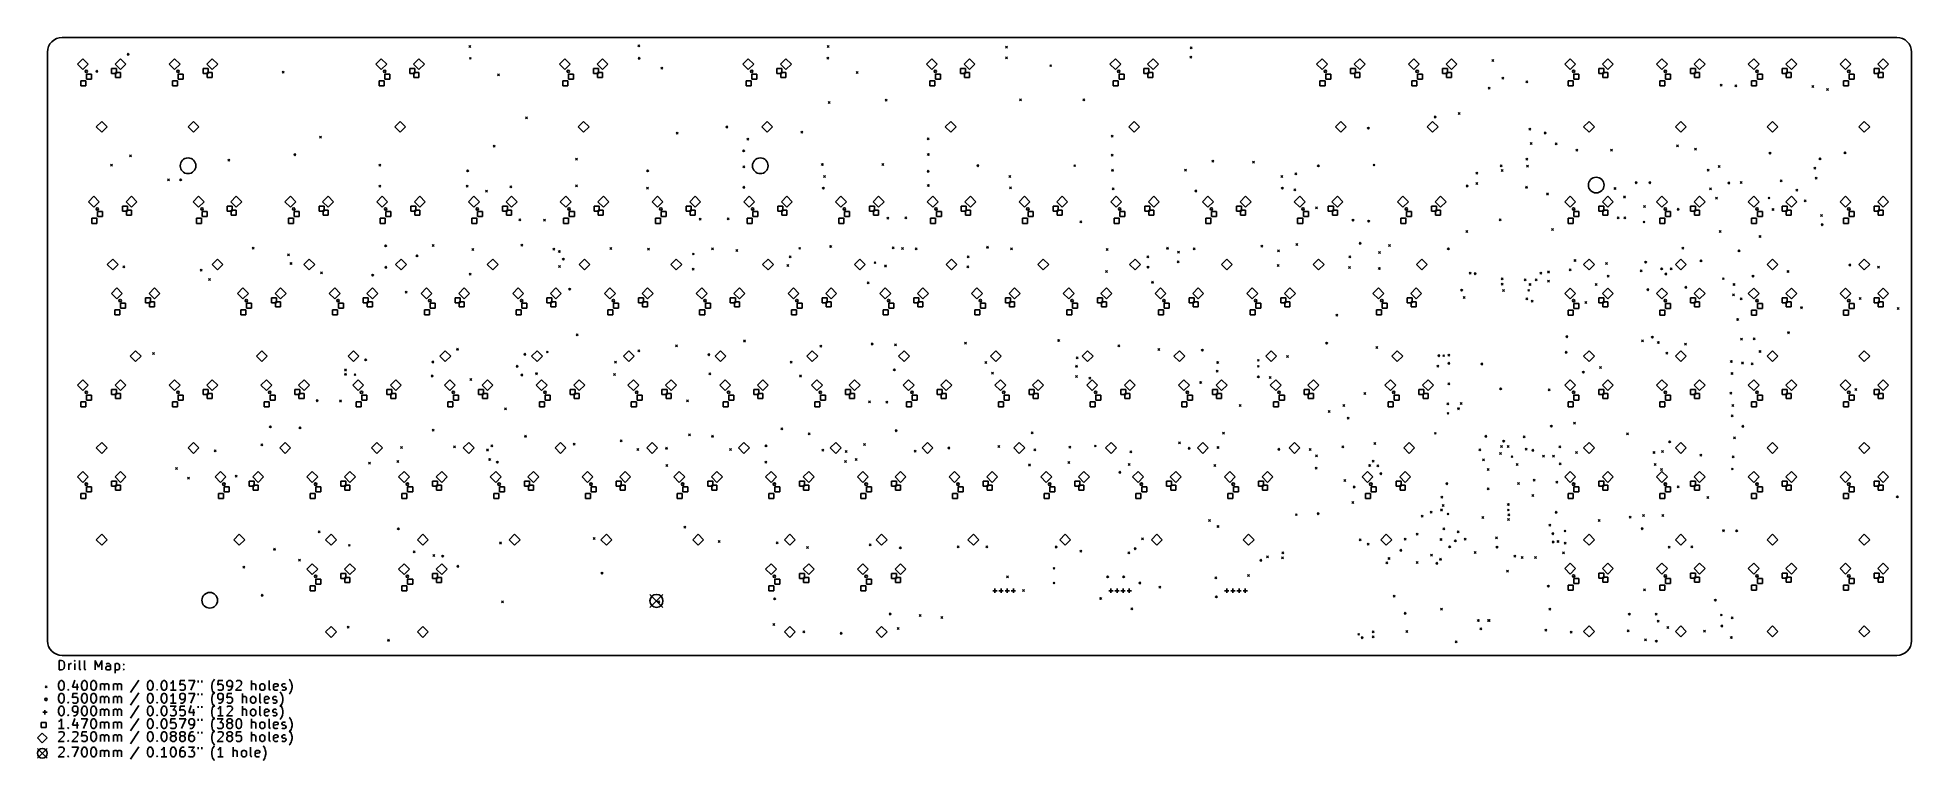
# Model space of a CAD drawing. Extents: x -0.1 to 15.2, y -5.9 to 0.
import ezdxf

# ---------------------------------------------------------------- set-up
doc = ezdxf.new("R2010")
doc.units = 0
doc.header["$MEASUREMENT"] = 0
doc.layers.add('BLACK', color=7, linetype='CONTINUOUS')

msp = doc.modelspace()

# ---------------------------------------------------------------- linework, layer by layer
at = {"layer": 'BLACK', "linetype": 'CONTINUOUS'}
for p, q in [((0, -0.12126), (0, -4.92047)), ((15.076, -0.001181), (0.119291, -0.001181)), ((0.650591, -0.130906), (0.666339, -0.146654)), ((0.666339, -0.130906), (0.650591, -0.146654)), ((3.43602, -0.065945), (3.45177, -0.081693)), ((3.45177, -0.065945), (3.43602, -0.081693)), ((4.81201, -0.062008), (4.82776, -0.077756)), ((4.82776, -0.062008), (4.81201, -0.077756)), ((6.35531, -0.067913), (6.37106, -0.083661)), ((6.37106, -0.067913), (6.35531, -0.083661)), ((7.81102, -0.07185), (7.82677, -0.087598)), ((7.82677, -0.07185), (7.81102, -0.087598)), ((9.31594, -0.076791), (9.33169, -0.092539)), ((9.33169, -0.076791), (9.31594, -0.092539)), ((15.1961, -4.92047), (15.1961, -0.12126)), ((0.288189, -0.174213), (0.243898, -0.218504)), ((0.243898, -0.218504), (0.288189, -0.262795)), ((0.33248, -0.218504), (0.288189, -0.174213)), ((0.288189, -0.262795), (0.33248, -0.218504)), ((0.358848, -0.29942), (0.317924, -0.29942)), ((0.317924, -0.29942), (0.317924, -0.340344)), ((0.358848, -0.340344), (0.358848, -0.29942)), ((0.394685, -0.269685), (0.410433, -0.285433)), ((0.410433, -0.269685), (0.394685, -0.285433)), ((0.562194, -0.253948), (0.521271, -0.253948)), ((0.521271, -0.253948), (0.521271, -0.294871)), ((0.521271, -0.294871), (0.562194, -0.294871)), ((0.595276, -0.174213), (0.550984, -0.218504)), ((0.550984, -0.218504), (0.595276, -0.262795)), ((0.595068, -0.286625), (0.554145, -0.286625)), ((0.554145, -0.286625), (0.554145, -0.327548)), ((0.562194, -0.294871), (0.562194, -0.253948)), ((0.595068, -0.327548), (0.595068, -0.286625)), ((0.639567, -0.218504), (0.595276, -0.174213)), ((0.595276, -0.262795), (0.639567, -0.218504)), ((1.03622, -0.174213), (0.991929, -0.218504)), ((0.991929, -0.218504), (1.03622, -0.262795)), ((1.08051, -0.218504), (1.03622, -0.174213)), ((1.03622, -0.262795), (1.08051, -0.218504)), ((1.10688, -0.29942), (1.06596, -0.29942)), ((1.06596, -0.29942), (1.06596, -0.340344)), ((1.10688, -0.340344), (1.10688, -0.29942)), ((1.31023, -0.253948), (1.2693, -0.253948)), ((1.2693, -0.253948), (1.2693, -0.294871)), ((1.2693, -0.294871), (1.31023, -0.294871)), ((1.34331, -0.174213), (1.29902, -0.218504)), ((1.29902, -0.218504), (1.34331, -0.262795)), ((1.3431, -0.286625), (1.30218, -0.286625)), ((1.30218, -0.286625), (1.30218, -0.327548)), ((1.31023, -0.294871), (1.31023, -0.253948)), ((1.3431, -0.327548), (1.3431, -0.286625)), ((1.3876, -0.218504), (1.34331, -0.174213)), ((1.34331, -0.262795), (1.3876, -0.218504)), ((1.91339, -0.276575), (1.92913, -0.292323)), ((1.92913, -0.276575), (1.91339, -0.292323)), ((2.72126, -0.174213), (2.67697, -0.218504)), ((2.67697, -0.218504), (2.72126, -0.262795)), ((2.76555, -0.218504), (2.72126, -0.174213)), ((2.72126, -0.262795), (2.76555, -0.218504)), ((2.79192, -0.29942), (2.75099, -0.29942)), ((2.75099, -0.29942), (2.75099, -0.340344)), ((2.79192, -0.340344), (2.79192, -0.29942)), ((2.99526, -0.253948), (2.95434, -0.253948)), ((2.95434, -0.253948), (2.95434, -0.294871)), ((2.95434, -0.294871), (2.99526, -0.294871)), ((3.02835, -0.174213), (2.98406, -0.218504)), ((2.98406, -0.218504), (3.02835, -0.262795)), ((3.02814, -0.286625), (2.98722, -0.286625)), ((2.98722, -0.286625), (2.98722, -0.327548)), ((2.99526, -0.294871), (2.99526, -0.253948)), ((3.02814, -0.327548), (3.02814, -0.286625)), ((3.07264, -0.218504), (3.02835, -0.174213)), ((3.02835, -0.262795), (3.07264, -0.218504)), ((3.43898, -0.163386), (3.45472, -0.179134)), ((3.45472, -0.163386), (3.43898, -0.179134)), ((3.66929, -0.297244), (3.68504, -0.312992)), ((3.68504, -0.297244), (3.66929, -0.312992)), ((4.21732, -0.174213), (4.17303, -0.218504)), ((4.17303, -0.218504), (4.21732, -0.262795)), ((4.26161, -0.218504), (4.21732, -0.174213)), ((4.21732, -0.262795), (4.26161, -0.218504)), ((4.28798, -0.29942), (4.24706, -0.29942)), ((4.24706, -0.29942), (4.24706, -0.340344)), ((4.28798, -0.340344), (4.28798, -0.29942)), ((4.49133, -0.253948), (4.4504, -0.253948)), ((4.4504, -0.253948), (4.4504, -0.294871)), ((4.4504, -0.294871), (4.49133, -0.294871)), ((4.52441, -0.174213), (4.48012, -0.218504)), ((4.48012, -0.218504), (4.52441, -0.262795)), ((4.5242, -0.286625), (4.48328, -0.286625)), ((4.48328, -0.286625), (4.48328, -0.327548)), ((4.49133, -0.294871), (4.49133, -0.253948)), ((4.5242, -0.327548), (4.5242, -0.286625)), ((4.5687, -0.218504), (4.52441, -0.174213)), ((4.52441, -0.262795), (4.5687, -0.218504)), ((4.81496, -0.163386), (4.83071, -0.179134)), ((4.83071, -0.163386), (4.81496, -0.179134)), ((5.00098, -0.244094), (5.01673, -0.259843)), ((5.01673, -0.244094), (5.00098, -0.259843)), ((5.71339, -0.174213), (5.66909, -0.218504)), ((5.66909, -0.218504), (5.71339, -0.262795)), ((5.75768, -0.218504), (5.71339, -0.174213)), ((5.71339, -0.262795), (5.75768, -0.218504)), ((5.78404, -0.29942), (5.74312, -0.29942)), ((5.74312, -0.29942), (5.74312, -0.340344)), ((5.78404, -0.340344), (5.78404, -0.29942)), ((5.98739, -0.253948), (5.94647, -0.253948)), ((5.94647, -0.253948), (5.94647, -0.294871)), ((5.94647, -0.294871), (5.98739, -0.294871)), ((6.02047, -0.174213), (5.97618, -0.218504)), ((5.97618, -0.218504), (6.02047, -0.262795)), ((6.02026, -0.286625), (5.97934, -0.286625)), ((5.97934, -0.286625), (5.97934, -0.327548)), ((5.98739, -0.294871), (5.98739, -0.253948)), ((6.02026, -0.327548), (6.02026, -0.286625)), ((6.06476, -0.218504), (6.02047, -0.174213)), ((6.02047, -0.262795), (6.06476, -0.218504)), ((6.35433, -0.161417), (6.37008, -0.177165)), ((6.37008, -0.161417), (6.35433, -0.177165)), ((6.5935, -0.279528), (6.60925, -0.295276)), ((6.60925, -0.279528), (6.5935, -0.295276)), ((7.20945, -0.174213), (7.16516, -0.218504)), ((7.16516, -0.218504), (7.20945, -0.262795)), ((7.25374, -0.218504), (7.20945, -0.174213)), ((7.20945, -0.262795), (7.25374, -0.218504)), ((7.28011, -0.29942), (7.23918, -0.29942)), ((7.23918, -0.29942), (7.23918, -0.340344)), ((7.28011, -0.340344), (7.28011, -0.29942)), ((7.48345, -0.253948), (7.44253, -0.253948)), ((7.44253, -0.253948), (7.44253, -0.294871)), ((7.44253, -0.294871), (7.48345, -0.294871)), ((7.51654, -0.174213), (7.47224, -0.218504)), ((7.47224, -0.218504), (7.51654, -0.262795)), ((7.51633, -0.286625), (7.4754, -0.286625)), ((7.4754, -0.286625), (7.4754, -0.327548)), ((7.48345, -0.294871), (7.48345, -0.253948)), ((7.51633, -0.327548), (7.51633, -0.286625)), ((7.56083, -0.218504), (7.51654, -0.174213)), ((7.51654, -0.262795), (7.56083, -0.218504)), ((7.81102, -0.159449), (7.82677, -0.175197)), ((7.82677, -0.159449), (7.81102, -0.175197)), ((8.17028, -0.223425), (8.18602, -0.239173)), ((8.18602, -0.223425), (8.17028, -0.239173)), ((8.70551, -0.174213), (8.66122, -0.218504)), ((8.66122, -0.218504), (8.70551, -0.262795)), ((8.7498, -0.218504), (8.70551, -0.174213)), ((8.70551, -0.262795), (8.7498, -0.218504)), ((8.77617, -0.29942), (8.73525, -0.29942)), ((8.73525, -0.29942), (8.73525, -0.340344)), ((8.77617, -0.340344), (8.77617, -0.29942)), ((8.97952, -0.253948), (8.93859, -0.253948)), ((8.93859, -0.253948), (8.93859, -0.294871)), ((8.93859, -0.294871), (8.97952, -0.294871)), ((9.0126, -0.174213), (8.96831, -0.218504)), ((8.96831, -0.218504), (9.0126, -0.262795)), ((9.01239, -0.286625), (8.97147, -0.286625)), ((8.97147, -0.286625), (8.97147, -0.327548)), ((8.97952, -0.294871), (8.97952, -0.253948)), ((9.01239, -0.327548), (9.01239, -0.286625)), ((9.05689, -0.218504), (9.0126, -0.174213)), ((9.0126, -0.262795), (9.05689, -0.218504)), ((9.31398, -0.153543), (9.32972, -0.169291)), ((9.32972, -0.153543), (9.31398, -0.169291)), ((10.3906, -0.174213), (10.3463, -0.218504)), ((10.3463, -0.218504), (10.3906, -0.262795)), ((10.4348, -0.218504), (10.3906, -0.174213)), ((10.3906, -0.262795), (10.4348, -0.218504)), ((10.4612, -0.29942), (10.4203, -0.29942)), ((10.4203, -0.29942), (10.4203, -0.340344)), ((10.4612, -0.340344), (10.4612, -0.29942)), ((10.6646, -0.253948), (10.6236, -0.253948)), ((10.6236, -0.253948), (10.6236, -0.294871)), ((10.6236, -0.294871), (10.6646, -0.294871)), ((10.6976, -0.174213), (10.6533, -0.218504)), ((10.6533, -0.218504), (10.6976, -0.262795)), ((10.6974, -0.286625), (10.6565, -0.286625)), ((10.6565, -0.286625), (10.6565, -0.327548)), ((10.6646, -0.294871), (10.6646, -0.253948)), ((10.6974, -0.327548), (10.6974, -0.286625)), ((10.7419, -0.218504), (10.6976, -0.174213)), ((10.6976, -0.262795), (10.7419, -0.218504)), ((11.1386, -0.174213), (11.0943, -0.218504)), ((11.0943, -0.218504), (11.1386, -0.262795)), ((11.1829, -0.218504), (11.1386, -0.174213)), ((11.1386, -0.262795), (11.1829, -0.218504)), ((11.2092, -0.29942), (11.1683, -0.29942)), ((11.1683, -0.29942), (11.1683, -0.340344)), ((11.2092, -0.340344), (11.2092, -0.29942)), ((11.4126, -0.253948), (11.3717, -0.253948)), ((11.3717, -0.253948), (11.3717, -0.294871)), ((11.3717, -0.294871), (11.4126, -0.294871)), ((11.4457, -0.174213), (11.4014, -0.218504)), ((11.4014, -0.218504), (11.4457, -0.262795)), ((11.4455, -0.286625), (11.4045, -0.286625)), ((11.4045, -0.286625), (11.4045, -0.327548)), ((11.4126, -0.294871), (11.4126, -0.253948)), ((11.4455, -0.327548), (11.4455, -0.286625)), ((11.49, -0.218504), (11.4457, -0.174213)), ((11.4457, -0.262795), (11.49, -0.218504)), ((11.7746, -0.181102), (11.7904, -0.19685)), ((11.7904, -0.181102), (11.7746, -0.19685)), ((12.4134, -0.174213), (12.3691, -0.218504)), ((12.3691, -0.218504), (12.4134, -0.262795)), ((12.4577, -0.218504), (12.4134, -0.174213)), ((12.4134, -0.262795), (12.4577, -0.218504)), ((12.484, -0.29942), (12.4431, -0.29942)), ((12.4431, -0.29942), (12.4431, -0.340344)), ((12.484, -0.340344), (12.484, -0.29942)), ((12.6874, -0.253948), (12.6465, -0.253948)), ((12.6465, -0.253948), (12.6465, -0.294871)), ((12.6465, -0.294871), (12.6874, -0.294871)), ((12.7205, -0.174213), (12.6762, -0.218504)), ((12.6762, -0.218504), (12.7205, -0.262795)), ((12.7203, -0.286625), (12.6793, -0.286625)), ((12.6793, -0.286625), (12.6793, -0.327548)), ((12.6874, -0.294871), (12.6874, -0.253948)), ((12.7203, -0.327548), (12.7203, -0.286625)), ((12.7648, -0.218504), (12.7205, -0.174213)), ((12.7205, -0.262795), (12.7648, -0.218504)), ((13.1614, -0.174213), (13.1171, -0.218504)), ((13.1171, -0.218504), (13.1614, -0.262795)), ((13.2057, -0.218504), (13.1614, -0.174213)), ((13.1614, -0.262795), (13.2057, -0.218504)), ((13.2321, -0.29942), (13.1912, -0.29942)), ((13.1912, -0.29942), (13.1912, -0.340344)), ((13.2321, -0.340344), (13.2321, -0.29942)), ((13.4354, -0.253948), (13.3945, -0.253948)), ((13.3945, -0.253948), (13.3945, -0.294871)), ((13.3945, -0.294871), (13.4354, -0.294871)), ((13.4685, -0.174213), (13.4242, -0.218504)), ((13.4242, -0.218504), (13.4685, -0.262795)), ((13.4683, -0.286625), (13.4274, -0.286625)), ((13.4274, -0.286625), (13.4274, -0.327548)), ((13.4354, -0.294871), (13.4354, -0.253948)), ((13.4683, -0.327548), (13.4683, -0.286625)), ((13.5128, -0.218504), (13.4685, -0.174213)), ((13.4685, -0.262795), (13.5128, -0.218504)), ((13.9094, -0.174213), (13.8652, -0.218504)), ((13.8652, -0.218504), (13.9094, -0.262795)), ((13.9537, -0.218504), (13.9094, -0.174213)), ((13.9094, -0.262795), (13.9537, -0.218504)), ((13.9801, -0.29942), (13.9392, -0.29942)), ((13.9392, -0.29942), (13.9392, -0.340344)), ((13.9801, -0.340344), (13.9801, -0.29942)), ((14.1835, -0.253948), (14.1425, -0.253948)), ((14.1425, -0.253948), (14.1425, -0.294871)), ((14.1425, -0.294871), (14.1835, -0.294871)), ((14.2165, -0.174213), (14.1722, -0.218504)), ((14.1722, -0.218504), (14.2165, -0.262795)), ((14.2163, -0.286625), (14.1754, -0.286625)), ((14.1754, -0.286625), (14.1754, -0.327548)), ((14.1835, -0.294871), (14.1835, -0.253948)), ((14.2163, -0.327548), (14.2163, -0.286625)), ((14.2608, -0.218504), (14.2165, -0.174213)), ((14.2165, -0.262795), (14.2608, -0.218504)), ((14.6575, -0.174213), (14.6132, -0.218504)), ((14.6132, -0.218504), (14.6575, -0.262795)), ((14.7018, -0.218504), (14.6575, -0.174213)), ((14.6575, -0.262795), (14.7018, -0.218504)), ((14.7281, -0.29942), (14.6872, -0.29942)), ((14.6872, -0.29942), (14.6872, -0.340344)), ((14.7281, -0.340344), (14.7281, -0.29942)), ((14.9315, -0.253948), (14.8906, -0.253948)), ((14.8906, -0.253948), (14.8906, -0.294871)), ((14.8906, -0.294871), (14.9315, -0.294871)), ((14.9646, -0.174213), (14.9203, -0.218504)), ((14.9203, -0.218504), (14.9646, -0.262795)), ((14.9644, -0.286625), (14.9234, -0.286625)), ((14.9234, -0.286625), (14.9234, -0.327548)), ((14.9315, -0.294871), (14.9315, -0.253948)), ((14.9644, -0.327548), (14.9644, -0.286625)), ((15.0089, -0.218504), (14.9646, -0.174213)), ((14.9646, -0.262795), (15.0089, -0.218504)), ((0.312194, -0.353948), (0.271271, -0.353948)), ((0.271271, -0.353948), (0.271271, -0.394871)), ((0.271271, -0.394871), (0.312194, -0.394871)), ((0.312194, -0.394871), (0.312194, -0.353948)), ((0.317924, -0.340344), (0.358848, -0.340344)), ((0.554145, -0.327548), (0.595068, -0.327548)), ((1.06023, -0.353948), (1.0193, -0.353948)), ((1.0193, -0.353948), (1.0193, -0.394871)), ((1.0193, -0.394871), (1.06023, -0.394871)), ((1.06023, -0.394871), (1.06023, -0.353948)), ((1.06596, -0.340344), (1.10688, -0.340344)), ((1.30218, -0.327548), (1.3431, -0.327548)), ((2.74526, -0.353948), (2.70434, -0.353948)), ((2.70434, -0.353948), (2.70434, -0.394871)), ((2.70434, -0.394871), (2.74526, -0.394871)), ((2.74526, -0.394871), (2.74526, -0.353948)), ((2.75099, -0.340344), (2.79192, -0.340344)), ((2.98722, -0.327548), (3.02814, -0.327548)), ((4.24133, -0.353948), (4.2004, -0.353948)), ((4.2004, -0.353948), (4.2004, -0.394871)), ((4.2004, -0.394871), (4.24133, -0.394871)), ((4.24133, -0.394871), (4.24133, -0.353948)), ((4.24706, -0.340344), (4.28798, -0.340344)), ((4.48328, -0.327548), (4.5242, -0.327548)), ((5.73739, -0.353948), (5.69647, -0.353948)), ((5.69647, -0.353948), (5.69647, -0.394871)), ((5.69647, -0.394871), (5.73739, -0.394871)), ((5.73739, -0.394871), (5.73739, -0.353948)), ((5.74312, -0.340344), (5.78404, -0.340344)), ((5.97934, -0.327548), (6.02026, -0.327548)), ((7.23345, -0.353948), (7.19253, -0.353948)), ((7.19253, -0.353948), (7.19253, -0.394871)), ((7.19253, -0.394871), (7.23345, -0.394871)), ((7.23345, -0.394871), (7.23345, -0.353948)), ((7.23918, -0.340344), (7.28011, -0.340344)), ((7.4754, -0.327548), (7.51633, -0.327548)), ((8.72952, -0.353948), (8.68859, -0.353948)), ((8.68859, -0.353948), (8.68859, -0.394871)), ((8.68859, -0.394871), (8.72952, -0.394871)), ((8.72952, -0.394871), (8.72952, -0.353948)), ((8.73525, -0.340344), (8.77617, -0.340344)), ((8.97147, -0.327548), (9.01239, -0.327548)), ((10.4146, -0.353948), (10.3736, -0.353948)), ((10.3736, -0.353948), (10.3736, -0.394871)), ((10.3736, -0.394871), (10.4146, -0.394871)), ((10.4146, -0.394871), (10.4146, -0.353948)), ((10.4203, -0.340344), (10.4612, -0.340344)), ((10.6565, -0.327548), (10.6974, -0.327548)), ((11.1626, -0.353948), (11.1217, -0.353948)), ((11.1217, -0.353948), (11.1217, -0.394871)), ((11.1217, -0.394871), (11.1626, -0.394871)), ((11.1626, -0.394871), (11.1626, -0.353948)), ((11.1683, -0.340344), (11.2092, -0.340344)), ((11.4045, -0.327548), (11.4455, -0.327548)), ((11.7461, -0.406496), (11.7618, -0.422244)), ((11.7618, -0.406496), (11.7461, -0.422244)), ((11.8563, -0.324803), (11.872, -0.340551)), ((11.872, -0.324803), (11.8563, -0.340551)), ((12.0512, -0.355315), (12.0669, -0.371063)), ((12.0669, -0.355315), (12.0512, -0.371063)), ((12.4374, -0.353948), (12.3965, -0.353948)), ((12.3965, -0.353948), (12.3965, -0.394871)), ((12.3965, -0.394871), (12.4374, -0.394871)), ((12.4374, -0.394871), (12.4374, -0.353948)), ((12.4431, -0.340344), (12.484, -0.340344)), ((12.6793, -0.327548), (12.7203, -0.327548)), ((13.1854, -0.353948), (13.1445, -0.353948)), ((13.1445, -0.353948), (13.1445, -0.394871)), ((13.1445, -0.394871), (13.1854, -0.394871)), ((13.1854, -0.394871), (13.1854, -0.353948)), ((13.1912, -0.340344), (13.2321, -0.340344)), ((13.4274, -0.327548), (13.4683, -0.327548)), ((13.6368, -0.382874), (13.6526, -0.398622)), ((13.6526, -0.382874), (13.6368, -0.398622)), ((13.7569, -0.387795), (13.7726, -0.403543)), ((13.7726, -0.387795), (13.7569, -0.403543)), ((13.9335, -0.353948), (13.8925, -0.353948)), ((13.8925, -0.353948), (13.8925, -0.394871)), ((13.8925, -0.394871), (13.9335, -0.394871)), ((13.9335, -0.394871), (13.9335, -0.353948)), ((13.9392, -0.340344), (13.9801, -0.340344)), ((14.1754, -0.327548), (14.2163, -0.327548)), ((14.3839, -0.392717), (14.3996, -0.408465)), ((14.3996, -0.392717), (14.3839, -0.408465)), ((14.503, -0.417323), (14.5187, -0.433071)), ((14.5187, -0.417323), (14.503, -0.433071)), ((14.6815, -0.353948), (14.6406, -0.353948)), ((14.6406, -0.353948), (14.6406, -0.394871)), ((14.6406, -0.394871), (14.6815, -0.394871)), ((14.6815, -0.394871), (14.6815, -0.353948)), ((14.6872, -0.340344), (14.7281, -0.340344)), ((14.9234, -0.327548), (14.9644, -0.327548)), ((6.36516, -0.522638), (6.38091, -0.538386)), ((6.38091, -0.522638), (6.36516, -0.538386)), ((6.82972, -0.503937), (6.84547, -0.519685)), ((6.84547, -0.503937), (6.82972, -0.519685)), ((7.9252, -0.500984), (7.94094, -0.516732)), ((7.94094, -0.500984), (7.9252, -0.516732)), ((8.43996, -0.500984), (8.45571, -0.516732)), ((8.45571, -0.500984), (8.43996, -0.516732)), ((0.441732, -0.686024), (0.397441, -0.730315)), ((0.397441, -0.730315), (0.441732, -0.774606)), ((0.486024, -0.730315), (0.441732, -0.686024)), ((0.441732, -0.774606), (0.486024, -0.730315)), ((1.18976, -0.686024), (1.14547, -0.730315)), ((1.14547, -0.730315), (1.18976, -0.774606)), ((1.23406, -0.730315), (1.18976, -0.686024)), ((1.18976, -0.774606), (1.23406, -0.730315)), ((2.8748, -0.686024), (2.83051, -0.730315)), ((2.83051, -0.730315), (2.8748, -0.774606)), ((2.91909, -0.730315), (2.8748, -0.686024)), ((2.8748, -0.774606), (2.91909, -0.730315)), ((3.89665, -0.649606), (3.9124, -0.665354)), ((3.9124, -0.649606), (3.89665, -0.665354)), ((4.37087, -0.686024), (4.32657, -0.730315)), ((4.32657, -0.730315), (4.37087, -0.774606)), ((4.41516, -0.730315), (4.37087, -0.686024)), ((4.37087, -0.774606), (4.41516, -0.730315)), ((5.53051, -0.723425), (5.54626, -0.739173)), ((5.54626, -0.723425), (5.53051, -0.739173)), ((5.86693, -0.686024), (5.82264, -0.730315)), ((5.82264, -0.730315), (5.86693, -0.774606)), ((5.91122, -0.730315), (5.86693, -0.686024)), ((5.86693, -0.774606), (5.91122, -0.730315)), ((7.36299, -0.686024), (7.3187, -0.730315)), ((7.3187, -0.730315), (7.36299, -0.774606)), ((7.40728, -0.730315), (7.36299, -0.686024)), ((7.36299, -0.774606), (7.40728, -0.730315)), ((8.85906, -0.686024), (8.81476, -0.730315)), ((8.81476, -0.730315), (8.85906, -0.774606)), ((8.90335, -0.730315), (8.85906, -0.686024)), ((8.85906, -0.774606), (8.90335, -0.730315)), ((10.5441, -0.686024), (10.4998, -0.730315)), ((10.4998, -0.730315), (10.5441, -0.774606)), ((10.5884, -0.730315), (10.5441, -0.686024)), ((10.5441, -0.774606), (10.5884, -0.730315)), ((10.7598, -0.732283), (10.7756, -0.748031)), ((10.7756, -0.732283), (10.7598, -0.748031)), ((11.2921, -0.686024), (11.2478, -0.730315)), ((11.2478, -0.730315), (11.2921, -0.774606)), ((11.3364, -0.730315), (11.2921, -0.686024)), ((11.2921, -0.774606), (11.3364, -0.730315)), ((11.3041, -0.641732), (11.3199, -0.65748)), ((11.3199, -0.641732), (11.3041, -0.65748)), ((11.5, -0.612205), (11.5157, -0.627953)), ((11.5157, -0.612205), (11.5, -0.627953)), ((12.076, -0.741234), (12.0917, -0.756982)), ((12.0917, -0.741234), (12.076, -0.756982)), ((12.5669, -0.686024), (12.5226, -0.730315)), ((12.5226, -0.730315), (12.5669, -0.774606)), ((12.6112, -0.730315), (12.5669, -0.686024)), ((12.5669, -0.774606), (12.6112, -0.730315)), ((13.315, -0.686024), (13.2707, -0.730315)), ((13.2707, -0.730315), (13.315, -0.774606)), ((13.3593, -0.730315), (13.315, -0.686024)), ((13.315, -0.774606), (13.3593, -0.730315)), ((14.063, -0.686024), (14.0187, -0.730315)), ((14.0187, -0.730315), (14.063, -0.774606)), ((14.1073, -0.730315), (14.063, -0.686024)), ((14.063, -0.774606), (14.1073, -0.730315)), ((14.811, -0.686024), (14.7667, -0.730315)), ((14.7667, -0.730315), (14.811, -0.774606)), ((14.8553, -0.730315), (14.811, -0.686024)), ((14.811, -0.774606), (14.8553, -0.730315)), ((2.2185, -0.806102), (2.23425, -0.82185)), ((2.23425, -0.806102), (2.2185, -0.82185)), ((3.63287, -0.879921), (3.64862, -0.895669)), ((3.64862, -0.879921), (3.63287, -0.895669)), ((5.125, -0.773622), (5.14075, -0.78937)), ((5.14075, -0.773622), (5.125, -0.78937)), ((5.70177, -0.82185), (5.71752, -0.837598)), ((5.71752, -0.82185), (5.70177, -0.837598)), ((6.14272, -0.764764), (6.15846, -0.780512)), ((6.15846, -0.764764), (6.14272, -0.780512)), ((7.17126, -0.820866), (7.18701, -0.836614)), ((7.18701, -0.820866), (7.17126, -0.836614)), ((8.67126, -0.797244), (8.68701, -0.812992)), ((8.68701, -0.797244), (8.67126, -0.812992)), ((12.0866, -0.858661), (12.1024, -0.874409)), ((12.1024, -0.858661), (12.0866, -0.874409)), ((12.2012, -0.772441), (12.2169, -0.788189)), ((12.2169, -0.772441), (12.2012, -0.788189)), ((12.2923, -0.86122), (12.3081, -0.876969)), ((12.3081, -0.86122), (12.2923, -0.876969)), ((12.4596, -0.911417), (12.4754, -0.927165)), ((12.4754, -0.911417), (12.4596, -0.927165)), ((12.7431, -0.911417), (12.7589, -0.927165)), ((12.7589, -0.911417), (12.7431, -0.927165)), ((13.2795, -0.875984), (13.2953, -0.891732)), ((13.2953, -0.875984), (13.2795, -0.891732)), ((13.4262, -0.904528), (13.4419, -0.920276)), ((13.4419, -0.904528), (13.4262, -0.920276)), ((0.514764, -1.03445), (0.530512, -1.0502)), ((0.530512, -1.03445), (0.514764, -1.0502)), ((0.669291, -0.957677), (0.685039, -0.973425)), ((0.685039, -0.957677), (0.669291, -0.973425)), ((1.46949, -0.99311), (1.48524, -1.00886)), ((1.48524, -0.99311), (1.46949, -1.00886)), ((2.00886, -0.948819), (2.02461, -0.964567)), ((2.02461, -0.948819), (2.00886, -0.964567)), ((2.70079, -1.03445), (2.71654, -1.0502)), ((2.71654, -1.03445), (2.70079, -1.0502)), ((4.30413, -0.98622), (4.31988, -1.00197)), ((4.31988, -0.98622), (4.30413, -1.00197)), ((5.66772, -0.91811), (5.68346, -0.933858)), ((5.68346, -0.91811), (5.66772, -0.933858)), ((5.66831, -1.04823), (5.68406, -1.06398)), ((5.68406, -1.04823), (5.66831, -1.06398)), ((6.30906, -1.02854), (6.3248, -1.04429)), ((6.3248, -1.02854), (6.30906, -1.04429)), ((6.80217, -1.02854), (6.81791, -1.04429)), ((6.81791, -1.02854), (6.80217, -1.04429)), ((7.17323, -0.946831), (7.18898, -0.962579)), ((7.18898, -0.946831), (7.17323, -0.962579)), ((7.57677, -1.03839), (7.59252, -1.05413)), ((7.59252, -1.03839), (7.57677, -1.05413)), ((8.36614, -1.03839), (8.38189, -1.05413)), ((8.38189, -1.03839), (8.36614, -1.05413)), ((8.67126, -0.952756), (8.68701, -0.968504)), ((8.68701, -0.952756), (8.67126, -0.968504)), ((9.49311, -1.00197), (9.50886, -1.01772)), ((9.50886, -1.00197), (9.49311, -1.01772)), ((9.8248, -1.01083), (9.84055, -1.02657)), ((9.84055, -1.01083), (9.8248, -1.02657)), ((10.3524, -1.04035), (10.3681, -1.0561)), ((10.3681, -1.04035), (10.3524, -1.0561)), ((10.8061, -1.03346), (10.8219, -1.04921)), ((10.8219, -1.03346), (10.8061, -1.04921)), ((11.8435, -1.03937), (11.8593, -1.05512)), ((11.8593, -1.03937), (11.8435, -1.05512)), ((12.0516, -0.985827), (12.0673, -1.00157)), ((12.0673, -0.985827), (12.0516, -1.00157)), ((12.0583, -1.04213), (12.074, -1.05787)), ((12.074, -1.04213), (12.0583, -1.05787)), ((13.6191, -1.04528), (13.6348, -1.06102)), ((13.6348, -1.04528), (13.6191, -1.06102)), ((14.0344, -0.937008), (14.0502, -0.952756)), ((14.0502, -0.937008), (14.0344, -0.952756)), ((14.4008, -1.05827), (14.4165, -1.07402)), ((14.4165, -1.05827), (14.4008, -1.07402)), ((14.4419, -0.983268), (14.4577, -0.999016)), ((14.4577, -0.983268), (14.4419, -0.999016)), ((14.6457, -0.933071), (14.6614, -0.948819)), ((14.6614, -0.933071), (14.6457, -0.948819)), ((0.979528, -1.15354), (0.995276, -1.16929)), ((0.995276, -1.15354), (0.979528, -1.16929)), ((1.07795, -1.15354), (1.0937, -1.16929)), ((1.0937, -1.15354), (1.07795, -1.16929)), ((2.70079, -1.20571), (2.71654, -1.22146)), ((2.71654, -1.20571), (2.70079, -1.22146)), ((3.41437, -1.20571), (3.43012, -1.22146)), ((3.43012, -1.20571), (3.41437, -1.22146)), ((3.41732, -1.08071), (3.43307, -1.09646)), ((3.43307, -1.08071), (3.41732, -1.09646)), ((3.76929, -1.2122), (3.78504, -1.22795)), ((3.78504, -1.2122), (3.76929, -1.22795)), ((4.30512, -1.20374), (4.32087, -1.21949)), ((4.32087, -1.20374), (4.30512, -1.21949)), ((4.88386, -1.22146), (4.89961, -1.2372)), ((4.89961, -1.22146), (4.88386, -1.2372)), ((4.88484, -1.08071), (4.90059, -1.09646)), ((4.90059, -1.08071), (4.88484, -1.09646)), ((5.66831, -1.21555), (5.68406, -1.2313)), ((5.68406, -1.21555), (5.66831, -1.2313)), ((6.32677, -1.12598), (6.34252, -1.14173)), ((6.34252, -1.12598), (6.32677, -1.14173)), ((7.17126, -1.08465), (7.18701, -1.10039)), ((7.18701, -1.08465), (7.17126, -1.10039)), ((7.17323, -1.1998), (7.18898, -1.21555)), ((7.18898, -1.1998), (7.17323, -1.21555)), ((7.83661, -1.12598), (7.85236, -1.14173)), ((7.85236, -1.12598), (7.83661, -1.14173)), ((7.84252, -1.21949), (7.85827, -1.23524)), ((7.85827, -1.21949), (7.84252, -1.23524)), ((8.67421, -1.07677), (8.68996, -1.09252)), ((8.68996, -1.07677), (8.67421, -1.09252)), ((9.2687, -1.07579), (9.28445, -1.09154)), ((9.28445, -1.07579), (9.2687, -1.09154)), ((10.0551, -1.12697), (10.0709, -1.14272)), ((10.0709, -1.12697), (10.0551, -1.14272)), ((10.1693, -1.10433), (10.185, -1.12008)), ((10.185, -1.10433), (10.1693, -1.12008)), ((11.5659, -1.20472), (11.5817, -1.22047)), ((11.5817, -1.20472), (11.5659, -1.22047)), ((11.6437, -1.09941), (11.6594, -1.11516)), ((11.6594, -1.09941), (11.6437, -1.11516)), ((11.6437, -1.18406), (11.6594, -1.1998)), ((11.6594, -1.18406), (11.6437, -1.1998)), ((11.8514, -1.07792), (11.8672, -1.09367)), ((11.8672, -1.07792), (11.8514, -1.09367)), ((12.0492, -1.21555), (12.065, -1.2313)), ((12.065, -1.21555), (12.0492, -1.2313)), ((12.9439, -1.17717), (12.9596, -1.19291)), ((12.9596, -1.17717), (12.9439, -1.19291)), ((13.0541, -1.17717), (13.0699, -1.19291)), ((13.0699, -1.17717), (13.0541, -1.19291)), ((13.5305, -1.07579), (13.5463, -1.09154)), ((13.5463, -1.07579), (13.5305, -1.09154)), ((13.6978, -1.18012), (13.7136, -1.19587)), ((13.7136, -1.18012), (13.6978, -1.19587)), ((13.8002, -1.17618), (13.8159, -1.19193)), ((13.8159, -1.17618), (13.8002, -1.19193)), ((14.126, -1.1624), (14.1417, -1.17815)), ((14.1417, -1.1624), (14.126, -1.17815)), ((14.4106, -1.14073), (14.4264, -1.15648)), ((14.4264, -1.14073), (14.4106, -1.15648)), ((0.377953, -1.29626), (0.333661, -1.34055)), ((0.333661, -1.34055), (0.377953, -1.38484)), ((0.422244, -1.34055), (0.377953, -1.29626)), ((0.377953, -1.38484), (0.422244, -1.34055)), ((0.685039, -1.29626), (0.640748, -1.34055)), ((0.640748, -1.34055), (0.685039, -1.38484)), ((0.729331, -1.34055), (0.685039, -1.29626)), ((0.685039, -1.38484), (0.729331, -1.34055)), ((1.23228, -1.29626), (1.18799, -1.34055)), ((1.18799, -1.34055), (1.23228, -1.38484)), ((1.27657, -1.34055), (1.23228, -1.29626)), ((1.23228, -1.38484), (1.27657, -1.34055)), ((1.53937, -1.29626), (1.49508, -1.34055)), ((1.49508, -1.34055), (1.53937, -1.38484)), ((1.58366, -1.34055), (1.53937, -1.29626)), ((1.53937, -1.38484), (1.58366, -1.34055)), ((1.98031, -1.29626), (1.93602, -1.34055)), ((1.93602, -1.34055), (1.98031, -1.38484)), ((2.02461, -1.34055), (1.98031, -1.29626)), ((1.98031, -1.38484), (2.02461, -1.34055)), ((2.2874, -1.29626), (2.24311, -1.34055)), ((2.24311, -1.34055), (2.2874, -1.38484)), ((2.33169, -1.34055), (2.2874, -1.29626)), ((2.2874, -1.38484), (2.33169, -1.34055)), ((2.72835, -1.29626), (2.68406, -1.34055)), ((2.68406, -1.34055), (2.72835, -1.38484)), ((2.77264, -1.34055), (2.72835, -1.29626)), ((2.72835, -1.38484), (2.77264, -1.34055)), ((3.03543, -1.29626), (2.99114, -1.34055)), ((2.99114, -1.34055), (3.03543, -1.38484)), ((3.07972, -1.34055), (3.03543, -1.29626)), ((3.03543, -1.38484), (3.07972, -1.34055)), ((3.47638, -1.29626), (3.43209, -1.34055)), ((3.43209, -1.34055), (3.47638, -1.38484)), ((3.52067, -1.34055), (3.47638, -1.29626)), ((3.47638, -1.38484), (3.52067, -1.34055)), ((3.57165, -1.24606), (3.5874, -1.26181)), ((3.5874, -1.24606), (3.57165, -1.26181)), ((3.78346, -1.29626), (3.73917, -1.34055)), ((3.73917, -1.34055), (3.78346, -1.38484)), ((3.82776, -1.34055), (3.78346, -1.29626)), ((3.78346, -1.38484), (3.82776, -1.34055)), ((4.22441, -1.29626), (4.18012, -1.34055)), ((4.18012, -1.34055), (4.22441, -1.38484)), ((4.2687, -1.34055), (4.22441, -1.29626)), ((4.22441, -1.38484), (4.2687, -1.34055)), ((4.5315, -1.29626), (4.4872, -1.34055)), ((4.4872, -1.34055), (4.5315, -1.38484)), ((4.57579, -1.34055), (4.5315, -1.29626)), ((4.5315, -1.38484), (4.57579, -1.34055)), ((4.97244, -1.29626), (4.92815, -1.34055)), ((4.92815, -1.34055), (4.97244, -1.38484)), ((5.01673, -1.34055), (4.97244, -1.29626)), ((4.97244, -1.38484), (5.01673, -1.34055)), ((5.27953, -1.29626), (5.23524, -1.34055)), ((5.23524, -1.34055), (5.27953, -1.38484)), ((5.32382, -1.34055), (5.27953, -1.29626)), ((5.27953, -1.38484), (5.32382, -1.34055)), ((5.72047, -1.29626), (5.67618, -1.34055)), ((5.67618, -1.34055), (5.72047, -1.38484)), ((5.76476, -1.34055), (5.72047, -1.29626)), ((5.72047, -1.38484), (5.76476, -1.34055)), ((6.02756, -1.29626), (5.98327, -1.34055)), ((5.98327, -1.34055), (6.02756, -1.38484)), ((6.07185, -1.34055), (6.02756, -1.29626)), ((6.02756, -1.38484), (6.07185, -1.34055)), ((6.31693, -1.22244), (6.33268, -1.23819)), ((6.33268, -1.22244), (6.31693, -1.23819)), ((6.4685, -1.29626), (6.42421, -1.34055)), ((6.42421, -1.34055), (6.4685, -1.38484)), ((6.5128, -1.34055), (6.4685, -1.29626)), ((6.4685, -1.38484), (6.5128, -1.34055)), ((6.77559, -1.29626), (6.7313, -1.34055)), ((6.7313, -1.34055), (6.77559, -1.38484)), ((6.81988, -1.34055), (6.77559, -1.29626)), ((6.77559, -1.38484), (6.81988, -1.34055)), ((7.21654, -1.29626), (7.17224, -1.34055)), ((7.17224, -1.34055), (7.21654, -1.38484)), ((7.26083, -1.34055), (7.21654, -1.29626)), ((7.21654, -1.38484), (7.26083, -1.34055)), ((7.52362, -1.29626), (7.47933, -1.34055)), ((7.47933, -1.34055), (7.52362, -1.38484)), ((7.56791, -1.34055), (7.52362, -1.29626)), ((7.52362, -1.38484), (7.56791, -1.34055)), ((7.96457, -1.29626), (7.92028, -1.34055)), ((7.92028, -1.34055), (7.96457, -1.38484)), ((8.00886, -1.34055), (7.96457, -1.29626)), ((7.96457, -1.38484), (8.00886, -1.34055)), ((8.27165, -1.29626), (8.22736, -1.34055)), ((8.22736, -1.34055), (8.27165, -1.38484)), ((8.31594, -1.34055), (8.27165, -1.29626)), ((8.27165, -1.38484), (8.31594, -1.34055)), ((8.7126, -1.29626), (8.66831, -1.34055)), ((8.66831, -1.34055), (8.7126, -1.38484)), ((8.67913, -1.22835), (8.69488, -1.24409)), ((8.69488, -1.22835), (8.67913, -1.24409)), ((8.75689, -1.34055), (8.7126, -1.29626)), ((8.7126, -1.38484), (8.75689, -1.34055)), ((9.01969, -1.29626), (8.97539, -1.34055)), ((8.97539, -1.34055), (9.01969, -1.38484)), ((9.06398, -1.34055), (9.01969, -1.29626)), ((9.01969, -1.38484), (9.06398, -1.34055)), ((9.35335, -1.24508), (9.36909, -1.26083)), ((9.36909, -1.24508), (9.35335, -1.26083)), ((9.46063, -1.29626), (9.41634, -1.34055)), ((9.41634, -1.34055), (9.46063, -1.38484)), ((9.50492, -1.34055), (9.46063, -1.29626)), ((9.46063, -1.38484), (9.50492, -1.34055)), ((9.76772, -1.29626), (9.72343, -1.34055)), ((9.72343, -1.34055), (9.76772, -1.38484)), ((9.81201, -1.34055), (9.76772, -1.29626)), ((9.76772, -1.38484), (9.81201, -1.34055)), ((10.0591, -1.22244), (10.0748, -1.23819)), ((10.0748, -1.22244), (10.0591, -1.23819)), ((10.1604, -1.23622), (10.1762, -1.25197)), ((10.1762, -1.23622), (10.1604, -1.25197)), ((10.2087, -1.29626), (10.1644, -1.34055)), ((10.1644, -1.34055), (10.2087, -1.38484)), ((10.253, -1.34055), (10.2087, -1.29626)), ((10.2087, -1.38484), (10.253, -1.34055)), ((10.5157, -1.29626), (10.4715, -1.34055)), ((10.4715, -1.34055), (10.5157, -1.38484)), ((10.56, -1.34055), (10.5157, -1.29626)), ((10.5157, -1.38484), (10.56, -1.34055)), ((11.0502, -1.29626), (11.0059, -1.34055)), ((11.0059, -1.34055), (11.0502, -1.38484)), ((11.0945, -1.34055), (11.0502, -1.29626)), ((11.0502, -1.38484), (11.0945, -1.34055)), ((11.3573, -1.29626), (11.313, -1.34055)), ((11.313, -1.34055), (11.3573, -1.38484)), ((11.4016, -1.34055), (11.3573, -1.29626)), ((11.3573, -1.38484), (11.4016, -1.34055)), ((12.2205, -1.26969), (12.2362, -1.28543)), ((12.2362, -1.26969), (12.2205, -1.28543)), ((12.4134, -1.29626), (12.3691, -1.34055)), ((12.3691, -1.34055), (12.4134, -1.38484)), ((12.4577, -1.34055), (12.4134, -1.29626)), ((12.4134, -1.38484), (12.4577, -1.34055)), ((12.7205, -1.29626), (12.6762, -1.34055)), ((12.6762, -1.34055), (12.7205, -1.38484)), ((12.7648, -1.34055), (12.7205, -1.29626)), ((12.7205, -1.38484), (12.7648, -1.34055)), ((12.7707, -1.22539), (12.7864, -1.24114)), ((12.7864, -1.22539), (12.7707, -1.24114)), ((12.8484, -1.29429), (12.8642, -1.31004)), ((12.8642, -1.29429), (12.8484, -1.31004)), ((13.0114, -1.37165), (13.0272, -1.3874)), ((13.0272, -1.37165), (13.0114, -1.3874)), ((13.1614, -1.29626), (13.1171, -1.34055)), ((13.1171, -1.34055), (13.1614, -1.38484)), ((13.2057, -1.34055), (13.1614, -1.29626)), ((13.1614, -1.38484), (13.2057, -1.34055)), ((13.4685, -1.29626), (13.4242, -1.34055)), ((13.4242, -1.34055), (13.4685, -1.38484)), ((13.5128, -1.34055), (13.4685, -1.29626)), ((13.4685, -1.38484), (13.5128, -1.34055)), ((13.5502, -1.22842), (13.566, -1.24417)), ((13.566, -1.22842), (13.5502, -1.24417)), ((13.598, -1.30276), (13.6138, -1.3185)), ((13.6138, -1.30276), (13.598, -1.3185)), ((13.9094, -1.29626), (13.8652, -1.34055)), ((13.8652, -1.34055), (13.9094, -1.38484)), ((13.9537, -1.34055), (13.9094, -1.29626)), ((13.9094, -1.38484), (13.9537, -1.34055)), ((14.0266, -1.30217), (14.0423, -1.31791)), ((14.0423, -1.30217), (14.0266, -1.31791)), ((14.2165, -1.29626), (14.1722, -1.34055)), ((14.1722, -1.34055), (14.2165, -1.38484)), ((14.2608, -1.34055), (14.2165, -1.29626)), ((14.2165, -1.38484), (14.2608, -1.34055)), ((14.2528, -1.23819), (14.2685, -1.25394)), ((14.2685, -1.23819), (14.2528, -1.25394)), ((14.322, -1.32638), (14.3378, -1.34213)), ((14.3378, -1.32638), (14.322, -1.34213)), ((14.6575, -1.29626), (14.6132, -1.34055)), ((14.6132, -1.34055), (14.6575, -1.38484)), ((14.7018, -1.34055), (14.6575, -1.29626)), ((14.6575, -1.38484), (14.7018, -1.34055)), ((14.9646, -1.29626), (14.9203, -1.34055)), ((14.9203, -1.34055), (14.9646, -1.38484)), ((15.0089, -1.34055), (14.9646, -1.29626)), ((14.9646, -1.38484), (15.0089, -1.34055)), ((0.401958, -1.47599), (0.361034, -1.47599)), ((0.361034, -1.47599), (0.361034, -1.51692)), ((0.361034, -1.51692), (0.401958, -1.51692)), ((0.401958, -1.51692), (0.401958, -1.47599)), ((0.448611, -1.42147), (0.407688, -1.42147)), ((0.407688, -1.42147), (0.407688, -1.46239)), ((0.407688, -1.46239), (0.448611, -1.46239)), ((0.448611, -1.46239), (0.448611, -1.42147)), ((0.651958, -1.37599), (0.611034, -1.37599)), ((0.611034, -1.37599), (0.611034, -1.41692)), ((0.611034, -1.41692), (0.651958, -1.41692)), ((0.684832, -1.40867), (0.643908, -1.40867)), ((0.643908, -1.40867), (0.643908, -1.4496)), ((0.643908, -1.4496), (0.684832, -1.4496)), ((0.651958, -1.41692), (0.651958, -1.37599)), ((0.684832, -1.4496), (0.684832, -1.40867)), ((1.25629, -1.47599), (1.21537, -1.47599)), ((1.21537, -1.47599), (1.21537, -1.51692)), ((1.21537, -1.51692), (1.25629, -1.51692)), ((1.25629, -1.51692), (1.25629, -1.47599)), ((1.30294, -1.42147), (1.26202, -1.42147)), ((1.26202, -1.42147), (1.26202, -1.46239)), ((1.26202, -1.46239), (1.30294, -1.46239)), ((1.30294, -1.46239), (1.30294, -1.42147)), ((1.50629, -1.37599), (1.46537, -1.37599)), ((1.46537, -1.37599), (1.46537, -1.41692)), ((1.46537, -1.41692), (1.50629, -1.41692)), ((1.53916, -1.40867), (1.49824, -1.40867)), ((1.49824, -1.40867), (1.49824, -1.4496)), ((1.49824, -1.4496), (1.53916, -1.4496)), ((1.50629, -1.41692), (1.50629, -1.37599)), ((1.53916, -1.4496), (1.53916, -1.40867)), ((2.00432, -1.47599), (1.9634, -1.47599)), ((1.9634, -1.47599), (1.9634, -1.51692)), ((1.9634, -1.51692), (2.00432, -1.51692)), ((2.00432, -1.51692), (2.00432, -1.47599)), ((2.05097, -1.42147), (2.01005, -1.42147)), ((2.01005, -1.42147), (2.01005, -1.46239)), ((2.01005, -1.46239), (2.05097, -1.46239)), ((2.05097, -1.46239), (2.05097, -1.42147)), ((2.25432, -1.37599), (2.2134, -1.37599)), ((2.2134, -1.37599), (2.2134, -1.41692)), ((2.2134, -1.41692), (2.25432, -1.41692)), ((2.28719, -1.40867), (2.24627, -1.40867)), ((2.24627, -1.40867), (2.24627, -1.4496)), ((2.24627, -1.4496), (2.28719, -1.4496)), ((2.25432, -1.41692), (2.25432, -1.37599)), ((2.28719, -1.4496), (2.28719, -1.40867)), ((2.75235, -1.47599), (2.71143, -1.47599)), ((2.71143, -1.47599), (2.71143, -1.51692)), ((2.71143, -1.51692), (2.75235, -1.51692)), ((2.75235, -1.51692), (2.75235, -1.47599)), ((2.79901, -1.42147), (2.75808, -1.42147)), ((2.75808, -1.42147), (2.75808, -1.46239)), ((2.75808, -1.46239), (2.79901, -1.46239)), ((2.79901, -1.46239), (2.79901, -1.42147)), ((3.00235, -1.37599), (2.96143, -1.37599)), ((2.96143, -1.37599), (2.96143, -1.41692)), ((2.96143, -1.41692), (3.00235, -1.41692)), ((3.03523, -1.40867), (2.9943, -1.40867)), ((2.9943, -1.40867), (2.9943, -1.4496)), ((2.9943, -1.4496), (3.03523, -1.4496)), ((3.00235, -1.41692), (3.00235, -1.37599)), ((3.03523, -1.4496), (3.03523, -1.40867)), ((3.50038, -1.47599), (3.45946, -1.47599)), ((3.45946, -1.47599), (3.45946, -1.51692)), ((3.45946, -1.51692), (3.50038, -1.51692)), ((3.50038, -1.51692), (3.50038, -1.47599)), ((3.54704, -1.42147), (3.50611, -1.42147)), ((3.50611, -1.42147), (3.50611, -1.46239)), ((3.50611, -1.46239), (3.54704, -1.46239)), ((3.54704, -1.46239), (3.54704, -1.42147)), ((3.75038, -1.37599), (3.70946, -1.37599)), ((3.70946, -1.37599), (3.70946, -1.41692)), ((3.70946, -1.41692), (3.75038, -1.41692)), ((3.78326, -1.40867), (3.74233, -1.40867)), ((3.74233, -1.40867), (3.74233, -1.4496)), ((3.74233, -1.4496), (3.78326, -1.4496)), ((3.75038, -1.41692), (3.75038, -1.37599)), ((3.78326, -1.4496), (3.78326, -1.40867)), ((3.84291, -1.48031), (3.85866, -1.49606)), ((3.85866, -1.48031), (3.84291, -1.49606)), ((4.0437, -1.48386), (4.05945, -1.49961)), ((4.05945, -1.48386), (4.0437, -1.49961)), ((4.24841, -1.47599), (4.20749, -1.47599)), ((4.20749, -1.47599), (4.20749, -1.51692)), ((4.20749, -1.51692), (4.24841, -1.51692)), ((4.24841, -1.51692), (4.24841, -1.47599)), ((4.29507, -1.42147), (4.25414, -1.42147)), ((4.25414, -1.42147), (4.25414, -1.46239)), ((4.25414, -1.46239), (4.29507, -1.46239)), ((4.29507, -1.46239), (4.29507, -1.42147)), ((4.49841, -1.37599), (4.45749, -1.37599)), ((4.45749, -1.37599), (4.45749, -1.41692)), ((4.45749, -1.41692), (4.49841, -1.41692)), ((4.53129, -1.40867), (4.49037, -1.40867)), ((4.49037, -1.40867), (4.49037, -1.4496)), ((4.49037, -1.4496), (4.53129, -1.4496)), ((4.49841, -1.41692), (4.49841, -1.37599)), ((4.53129, -1.4496), (4.53129, -1.40867)), ((4.99645, -1.47599), (4.95552, -1.47599)), ((4.95552, -1.47599), (4.95552, -1.51692)), ((4.95552, -1.51692), (4.99645, -1.51692)), ((4.99645, -1.51692), (4.99645, -1.47599)), ((5.0431, -1.42147), (5.00218, -1.42147)), ((5.00218, -1.42147), (5.00218, -1.46239)), ((5.00218, -1.46239), (5.0431, -1.46239)), ((5.0431, -1.46239), (5.0431, -1.42147)), ((5.24645, -1.37599), (5.20552, -1.37599)), ((5.20552, -1.37599), (5.20552, -1.41692)), ((5.20552, -1.41692), (5.24645, -1.41692)), ((5.27932, -1.40867), (5.2384, -1.40867)), ((5.2384, -1.40867), (5.2384, -1.4496)), ((5.2384, -1.4496), (5.27932, -1.4496)), ((5.24645, -1.41692), (5.24645, -1.37599)), ((5.27932, -1.4496), (5.27932, -1.40867)), ((5.31299, -1.47559), (5.32874, -1.49134)), ((5.32874, -1.47559), (5.31299, -1.49134)), ((5.54016, -1.47205), (5.55591, -1.4878)), ((5.55591, -1.47205), (5.54016, -1.4878)), ((5.74448, -1.47599), (5.70355, -1.47599)), ((5.70355, -1.47599), (5.70355, -1.51692)), ((5.70355, -1.51692), (5.74448, -1.51692)), ((5.74448, -1.51692), (5.74448, -1.47599)), ((5.79113, -1.42147), (5.75021, -1.42147)), ((5.75021, -1.42147), (5.75021, -1.46239)), ((5.75021, -1.46239), (5.79113, -1.46239)), ((5.79113, -1.46239), (5.79113, -1.42147)), ((5.99448, -1.37599), (5.95355, -1.37599)), ((5.95355, -1.37599), (5.95355, -1.41692)), ((5.95355, -1.41692), (5.99448, -1.41692)), ((6.02735, -1.40867), (5.98643, -1.40867)), ((5.98643, -1.40867), (5.98643, -1.4496)), ((5.98643, -1.4496), (6.02735, -1.4496)), ((5.99448, -1.41692), (5.99448, -1.37599)), ((6.02735, -1.4496), (6.02735, -1.40867)), ((6.49251, -1.47599), (6.45159, -1.47599)), ((6.45159, -1.47599), (6.45159, -1.51692)), ((6.45159, -1.51692), (6.49251, -1.51692)), ((6.49251, -1.51692), (6.49251, -1.47599)), ((6.53916, -1.42147), (6.49824, -1.42147)), ((6.49824, -1.42147), (6.49824, -1.46239)), ((6.49824, -1.46239), (6.53916, -1.46239)), ((6.53916, -1.46239), (6.53916, -1.42147)), ((6.74251, -1.37599), (6.70159, -1.37599)), ((6.70159, -1.37599), (6.70159, -1.41692)), ((6.70159, -1.41692), (6.74251, -1.41692)), ((6.77538, -1.40867), (6.73446, -1.40867)), ((6.73446, -1.40867), (6.73446, -1.4496)), ((6.73446, -1.4496), (6.77538, -1.4496)), ((6.74251, -1.41692), (6.74251, -1.37599)), ((6.77538, -1.4496), (6.77538, -1.40867)), ((6.84252, -1.46732), (6.85827, -1.48307)), ((6.85827, -1.46732), (6.84252, -1.48307)), ((6.99016, -1.46378), (7.00591, -1.47953)), ((7.00591, -1.46378), (6.99016, -1.47953)), ((7.24054, -1.47599), (7.19962, -1.47599)), ((7.19962, -1.47599), (7.19962, -1.51692)), ((7.19962, -1.51692), (7.24054, -1.51692)), ((7.24054, -1.51692), (7.24054, -1.47599)), ((7.28719, -1.42147), (7.24627, -1.42147)), ((7.24627, -1.42147), (7.24627, -1.46239)), ((7.24627, -1.46239), (7.28719, -1.46239)), ((7.28719, -1.46239), (7.28719, -1.42147)), ((7.49054, -1.37599), (7.44962, -1.37599)), ((7.44962, -1.37599), (7.44962, -1.41692)), ((7.44962, -1.41692), (7.49054, -1.41692)), ((7.52341, -1.40867), (7.48249, -1.40867)), ((7.48249, -1.40867), (7.48249, -1.4496)), ((7.48249, -1.4496), (7.52341, -1.4496)), ((7.49054, -1.41692), (7.49054, -1.37599)), ((7.52341, -1.4496), (7.52341, -1.40867)), ((7.98857, -1.47599), (7.94765, -1.47599)), ((7.94765, -1.47599), (7.94765, -1.51692)), ((7.94765, -1.51692), (7.98857, -1.51692)), ((7.98857, -1.51692), (7.98857, -1.47599)), ((8.03523, -1.42147), (7.9943, -1.42147)), ((7.9943, -1.42147), (7.9943, -1.46239)), ((7.9943, -1.46239), (8.03523, -1.46239)), ((8.03523, -1.46239), (8.03523, -1.42147)), ((8.23857, -1.37599), (8.19765, -1.37599)), ((8.19765, -1.37599), (8.19765, -1.41692)), ((8.19765, -1.41692), (8.23857, -1.41692)), ((8.27145, -1.40867), (8.23052, -1.40867)), ((8.23052, -1.40867), (8.23052, -1.4496)), ((8.23052, -1.4496), (8.27145, -1.4496)), ((8.23857, -1.41692), (8.23857, -1.37599)), ((8.27145, -1.4496), (8.27145, -1.40867)), ((8.41535, -1.49705), (8.4311, -1.5128)), ((8.4311, -1.49705), (8.41535, -1.5128)), ((8.7366, -1.47599), (8.69568, -1.47599)), ((8.69568, -1.47599), (8.69568, -1.51692)), ((8.69568, -1.51692), (8.7366, -1.51692)), ((8.7366, -1.51692), (8.7366, -1.47599)), ((8.78326, -1.42147), (8.74233, -1.42147)), ((8.74233, -1.42147), (8.74233, -1.46239)), ((8.74233, -1.46239), (8.78326, -1.46239)), ((8.78326, -1.46239), (8.78326, -1.42147)), ((8.9866, -1.37599), (8.94568, -1.37599)), ((8.94568, -1.37599), (8.94568, -1.41692)), ((8.94568, -1.41692), (8.9866, -1.41692)), ((9.01948, -1.40867), (8.97855, -1.40867)), ((8.97855, -1.40867), (8.97855, -1.4496)), ((8.97855, -1.4496), (9.01948, -1.4496)), ((8.9866, -1.41692), (8.9866, -1.37599)), ((9.01948, -1.4496), (9.01948, -1.40867)), ((9.48463, -1.47599), (9.44371, -1.47599)), ((9.44371, -1.47599), (9.44371, -1.51692)), ((9.44371, -1.51692), (9.48463, -1.51692)), ((9.48463, -1.51692), (9.48463, -1.47599)), ((9.53129, -1.42147), (9.49037, -1.42147)), ((9.49037, -1.42147), (9.49037, -1.46239)), ((9.49037, -1.46239), (9.53129, -1.46239)), ((9.53129, -1.46239), (9.53129, -1.42147)), ((9.73463, -1.37599), (9.69371, -1.37599)), ((9.69371, -1.37599), (9.69371, -1.41692)), ((9.69371, -1.41692), (9.73463, -1.41692)), ((9.76751, -1.40867), (9.72659, -1.40867)), ((9.72659, -1.40867), (9.72659, -1.4496)), ((9.72659, -1.4496), (9.76751, -1.4496)), ((9.73463, -1.41692), (9.73463, -1.37599)), ((9.76751, -1.4496), (9.76751, -1.40867)), ((10.2327, -1.47599), (10.1917, -1.47599)), ((10.1917, -1.47599), (10.1917, -1.51692)), ((10.1917, -1.51692), (10.2327, -1.51692)), ((10.2327, -1.51692), (10.2327, -1.47599)), ((10.2793, -1.42147), (10.2384, -1.42147)), ((10.2384, -1.42147), (10.2384, -1.46239)), ((10.2384, -1.46239), (10.2793, -1.46239)), ((10.2793, -1.46239), (10.2793, -1.42147)), ((10.3376, -1.38189), (10.3533, -1.39764)), ((10.3533, -1.38189), (10.3376, -1.39764)), ((10.4827, -1.37599), (10.4417, -1.37599)), ((10.4417, -1.37599), (10.4417, -1.41692)), ((10.4417, -1.41692), (10.4827, -1.41692)), ((10.5155, -1.40867), (10.4746, -1.40867)), ((10.4746, -1.40867), (10.4746, -1.4496)), ((10.4746, -1.4496), (10.5155, -1.4496)), ((10.4827, -1.41692), (10.4827, -1.37599)), ((10.5155, -1.4496), (10.5155, -1.40867)), ((10.6348, -1.48228), (10.6506, -1.49803)), ((10.6506, -1.48228), (10.6348, -1.49803)), ((10.7628, -1.49114), (10.7785, -1.50689)), ((10.7785, -1.49114), (10.7628, -1.50689)), ((11.0742, -1.47599), (11.0333, -1.47599)), ((11.0333, -1.47599), (11.0333, -1.51692)), ((11.0333, -1.51692), (11.0742, -1.51692)), ((11.0742, -1.51692), (11.0742, -1.47599)), ((11.1209, -1.42147), (11.0799, -1.42147)), ((11.0799, -1.42147), (11.0799, -1.46239)), ((11.0799, -1.46239), (11.1209, -1.46239)), ((11.1209, -1.46239), (11.1209, -1.42147)), ((11.3242, -1.37599), (11.2833, -1.37599)), ((11.2833, -1.37599), (11.2833, -1.41692)), ((11.2833, -1.41692), (11.3242, -1.41692)), ((11.3571, -1.40867), (11.3162, -1.40867)), ((11.3162, -1.40867), (11.3162, -1.4496)), ((11.3162, -1.4496), (11.3571, -1.4496)), ((11.3242, -1.41692), (11.3242, -1.37599)), ((11.3571, -1.4496), (11.3571, -1.40867)), ((11.8343, -1.48031), (11.85, -1.49606)), ((11.85, -1.48031), (11.8343, -1.49606)), ((12.4374, -1.47599), (12.3965, -1.47599)), ((12.3965, -1.47599), (12.3965, -1.51692)), ((12.3965, -1.51692), (12.4374, -1.51692)), ((12.4374, -1.51692), (12.4374, -1.47599)), ((12.484, -1.42147), (12.4431, -1.42147)), ((12.4431, -1.42147), (12.4431, -1.46239)), ((12.4431, -1.46239), (12.484, -1.46239)), ((12.484, -1.46239), (12.484, -1.42147)), ((12.6874, -1.37599), (12.6465, -1.37599)), ((12.6465, -1.37599), (12.6465, -1.41692)), ((12.6465, -1.41692), (12.6874, -1.41692)), ((12.7203, -1.40867), (12.6793, -1.40867)), ((12.6793, -1.40867), (12.6793, -1.4496)), ((12.6793, -1.4496), (12.7203, -1.4496)), ((12.6874, -1.41692), (12.6874, -1.37599)), ((12.7203, -1.4496), (12.7203, -1.40867)), ((12.7976, -1.46496), (12.8134, -1.48071)), ((12.8134, -1.46496), (12.7976, -1.48071)), ((12.8516, -1.46496), (12.8673, -1.48071)), ((12.8673, -1.46496), (12.8516, -1.48071)), ((13.0071, -1.49803), (13.0228, -1.51378)), ((13.0228, -1.49803), (13.0071, -1.51378)), ((13.1854, -1.47599), (13.1445, -1.47599)), ((13.1445, -1.47599), (13.1445, -1.51692)), ((13.1445, -1.51692), (13.1854, -1.51692)), ((13.1854, -1.51692), (13.1854, -1.47599)), ((13.2321, -1.42147), (13.1912, -1.42147)), ((13.1912, -1.42147), (13.1912, -1.46239)), ((13.1912, -1.46239), (13.2321, -1.46239)), ((13.2321, -1.46239), (13.2321, -1.42147)), ((13.2854, -1.39449), (13.3012, -1.41024)), ((13.3012, -1.39449), (13.2854, -1.41024)), ((13.4354, -1.37599), (13.3945, -1.37599)), ((13.3945, -1.37599), (13.3945, -1.41692)), ((13.3945, -1.41692), (13.4354, -1.41692)), ((13.4683, -1.40867), (13.4274, -1.40867)), ((13.4274, -1.40867), (13.4274, -1.4496)), ((13.4274, -1.4496), (13.4683, -1.4496)), ((13.4354, -1.41692), (13.4354, -1.37599)), ((13.4683, -1.4496), (13.4683, -1.40867)), ((13.9335, -1.47599), (13.8925, -1.47599)), ((13.8925, -1.47599), (13.8925, -1.51692)), ((13.8925, -1.51692), (13.9335, -1.51692)), ((13.9335, -1.51692), (13.9335, -1.47599)), ((13.9801, -1.42147), (13.9392, -1.42147)), ((13.9392, -1.42147), (13.9392, -1.46239)), ((13.9392, -1.46239), (13.9801, -1.46239)), ((13.9801, -1.46239), (13.9801, -1.42147)), ((14.0591, -1.39665), (14.0748, -1.4124)), ((14.0748, -1.39665), (14.0591, -1.4124)), ((14.1835, -1.37599), (14.1425, -1.37599)), ((14.1425, -1.37599), (14.1425, -1.41692)), ((14.1425, -1.41692), (14.1835, -1.41692)), ((14.2163, -1.40867), (14.1754, -1.40867)), ((14.1754, -1.40867), (14.1754, -1.4496)), ((14.1754, -1.4496), (14.2163, -1.4496)), ((14.1835, -1.41692), (14.1835, -1.37599)), ((14.2163, -1.4496), (14.2163, -1.40867)), ((14.4537, -1.44587), (14.4695, -1.46161)), ((14.4695, -1.44587), (14.4537, -1.46161)), ((14.4596, -1.51969), (14.4754, -1.53543)), ((14.4754, -1.51969), (14.4596, -1.53543)), ((14.6815, -1.47599), (14.6406, -1.47599)), ((14.6406, -1.47599), (14.6406, -1.51692)), ((14.6406, -1.51692), (14.6815, -1.51692)), ((14.6815, -1.51692), (14.6815, -1.47599)), ((14.7281, -1.42147), (14.6872, -1.42147)), ((14.6872, -1.42147), (14.6872, -1.46239)), ((14.6872, -1.46239), (14.7281, -1.46239)), ((14.7281, -1.46239), (14.7281, -1.42147)), ((14.9315, -1.37599), (14.8906, -1.37599)), ((14.8906, -1.37599), (14.8906, -1.41692)), ((14.8906, -1.41692), (14.9315, -1.41692)), ((14.9644, -1.40867), (14.9234, -1.40867)), ((14.9234, -1.40867), (14.9234, -1.4496)), ((14.9234, -1.4496), (14.9644, -1.4496)), ((14.9315, -1.41692), (14.9315, -1.37599)), ((14.9644, -1.4496), (14.9644, -1.40867)), ((10.6939, -1.67224), (10.7096, -1.68799)), ((10.7096, -1.67224), (10.6939, -1.68799)), ((11.5626, -1.57559), (11.5783, -1.59134)), ((11.5783, -1.57559), (11.5626, -1.59134)), ((12.2608, -1.55906), (12.2766, -1.5748)), ((12.2766, -1.55906), (12.2608, -1.5748)), ((13.6276, -1.57638), (13.6433, -1.59213)), ((13.6433, -1.57638), (13.6276, -1.59213)), ((13.9528, -1.61713), (13.9685, -1.63287)), ((13.9685, -1.61713), (13.9528, -1.63287)), ((0.531496, -1.80807), (0.487205, -1.85236)), ((0.575787, -1.85236), (0.531496, -1.80807)), ((1.38583, -1.80807), (1.34154, -1.85236)), ((1.43012, -1.85236), (1.38583, -1.80807)), ((1.66929, -1.71161), (1.68504, -1.72736)), ((1.68504, -1.71161), (1.66929, -1.72736)), ((1.95768, -1.76575), (1.97343, -1.7815)), ((1.97343, -1.76575), (1.95768, -1.7815)), ((2.13386, -1.80807), (2.08957, -1.85236)), ((2.17815, -1.85236), (2.13386, -1.80807)), ((2.74902, -1.69331), (2.76476, -1.70906)), ((2.76476, -1.69331), (2.74902, -1.70906)), ((2.88189, -1.80807), (2.8376, -1.85236)), ((2.92618, -1.85236), (2.88189, -1.80807)), ((3.00433, -1.77362), (3.02008, -1.78937)), ((3.02008, -1.77362), (3.00433, -1.78937)), ((3.13583, -1.68996), (3.15157, -1.70571)), ((3.15157, -1.68996), (3.13583, -1.70571)), ((3.46063, -1.72244), (3.47638, -1.73819)), ((3.47638, -1.72244), (3.46063, -1.73819)), ((3.62992, -1.80807), (3.58563, -1.85236)), ((3.67421, -1.85236), (3.62992, -1.80807)), ((3.85925, -1.68602), (3.875, -1.70177)), ((3.875, -1.68602), (3.85925, -1.70177)), ((4.12008, -1.7185), (4.13583, -1.73425)), ((4.13583, -1.7185), (4.12008, -1.73425)), ((4.16457, -1.73898), (4.18031, -1.75472)), ((4.18031, -1.73898), (4.16457, -1.75472)), ((4.19724, -1.80118), (4.21299, -1.81693)), ((4.21299, -1.80118), (4.19724, -1.81693)), ((4.37795, -1.80807), (4.33366, -1.85236)), ((4.42224, -1.85236), (4.37795, -1.80807)), ((4.58465, -1.71457), (4.60039, -1.73031)), ((4.60039, -1.71457), (4.58465, -1.73031)), ((4.89272, -1.7185), (4.90846, -1.73425)), ((4.90846, -1.7185), (4.89272, -1.73425)), ((5.12598, -1.80807), (5.08169, -1.85236)), ((5.17028, -1.85236), (5.12598, -1.80807)), ((5.25689, -1.75886), (5.27264, -1.77461)), ((5.27264, -1.75886), (5.25689, -1.77461)), ((5.41339, -1.71654), (5.42913, -1.73228)), ((5.42913, -1.71654), (5.41339, -1.73228)), ((5.6122, -1.7313), (5.62795, -1.74705)), ((5.62795, -1.7313), (5.6122, -1.74705)), ((5.87402, -1.80807), (5.82972, -1.85236)), ((5.91831, -1.85236), (5.87402, -1.80807)), ((6.04724, -1.78248), (6.06299, -1.79823)), ((6.06299, -1.78248), (6.04724, -1.79823)), ((6.12402, -1.7126), (6.13976, -1.72835)), ((6.13976, -1.7126), (6.12402, -1.72835)), ((6.37697, -1.69783), (6.39272, -1.71358)), ((6.39272, -1.69783), (6.37697, -1.71358)), ((6.62205, -1.80807), (6.57776, -1.85236)), ((6.66634, -1.85236), (6.62205, -1.80807)), ((6.73819, -1.8297), (6.75394, -1.84545)), ((6.75394, -1.8297), (6.73819, -1.84545)), ((6.88681, -1.70866), (6.90256, -1.72441)), ((6.90256, -1.70866), (6.88681, -1.72441)), ((6.96142, -1.71339), (6.97717, -1.72913)), ((6.97717, -1.71339), (6.96142, -1.72913)), ((7.07382, -1.71654), (7.08957, -1.73228)), ((7.08957, -1.71654), (7.07382, -1.73228)), ((7.37008, -1.80807), (7.32579, -1.85236)), ((7.41437, -1.85236), (7.37008, -1.80807)), ((7.49843, -1.78248), (7.51417, -1.79823)), ((7.51417, -1.78248), (7.49843, -1.79823)), ((7.65551, -1.70472), (7.67126, -1.72047)), ((7.67126, -1.70472), (7.65551, -1.72047)), ((7.85039, -1.71654), (7.86614, -1.73228)), ((7.86614, -1.71654), (7.85039, -1.73228)), ((8.11811, -1.80807), (8.07382, -1.85236)), ((8.1624, -1.85236), (8.11811, -1.80807)), ((8.63091, -1.72244), (8.64665, -1.73819)), ((8.64665, -1.72244), (8.63091, -1.73819)), ((8.86614, -1.80807), (8.82185, -1.85236)), ((8.91043, -1.85236), (8.86614, -1.80807)), ((8.9626, -1.78248), (8.97835, -1.79823)), ((8.97835, -1.78248), (8.9626, -1.79823)), ((9.12303, -1.7126), (9.13878, -1.72835)), ((9.13878, -1.7126), (9.12303, -1.72835)), ((9.21063, -1.82382), (9.22638, -1.83957)), ((9.22638, -1.82382), (9.21063, -1.83957)), ((9.21161, -1.74311), (9.22736, -1.75886)), ((9.22736, -1.74311), (9.21161, -1.75886)), ((9.34055, -1.71654), (9.3563, -1.73228)), ((9.3563, -1.71654), (9.34055, -1.73228)), ((9.61417, -1.80807), (9.56988, -1.85236)), ((9.65846, -1.85236), (9.61417, -1.80807)), ((9.89173, -1.69587), (9.90748, -1.71161)), ((9.90748, -1.69587), (9.89173, -1.71161)), ((10.0276, -1.73228), (10.0433, -1.74803)), ((10.0433, -1.73228), (10.0276, -1.74803)), ((10.1762, -1.68209), (10.1919, -1.69783)), ((10.1919, -1.68209), (10.1762, -1.69783)), ((10.3622, -1.80807), (10.3179, -1.85236)), ((10.4065, -1.85236), (10.3622, -1.80807)), ((10.6093, -1.78248), (10.625, -1.79823)), ((10.625, -1.78248), (10.6093, -1.79823)), ((10.8504, -1.74606), (10.8661, -1.76181)), ((10.8661, -1.74606), (10.8504, -1.76181)), ((10.9331, -1.68996), (10.9488, -1.70571)), ((10.9488, -1.68996), (10.9331, -1.70571)), ((11.2037, -1.80807), (11.1594, -1.85236)), ((11.248, -1.85236), (11.2037, -1.80807)), ((11.4124, -1.71654), (11.4281, -1.73228)), ((11.4281, -1.71654), (11.4124, -1.73228)), ((12.4449, -1.81102), (12.4606, -1.82677)), ((12.4606, -1.81102), (12.4449, -1.82677)), ((12.5669, -1.80807), (12.5226, -1.85236)), ((12.6112, -1.85236), (12.5669, -1.80807)), ((13.0207, -1.82579), (13.0364, -1.84154)), ((13.0364, -1.82579), (13.0207, -1.84154)), ((13.315, -1.80807), (13.2707, -1.85236)), ((13.3593, -1.85236), (13.315, -1.80807)), ((13.3228, -1.71063), (13.3386, -1.72638)), ((13.3386, -1.71063), (13.3228, -1.72638)), ((13.472, -1.81496), (13.4878, -1.83071)), ((13.4878, -1.81496), (13.472, -1.83071)), ((13.7819, -1.73307), (13.7976, -1.74882)), ((13.7976, -1.73307), (13.7819, -1.74882)), ((14.063, -1.80807), (14.0187, -1.85236)), ((14.1073, -1.85236), (14.063, -1.80807)), ((14.811, -1.80807), (14.7667, -1.85236)), ((14.8553, -1.85236), (14.811, -1.80807)), ((0.487205, -1.85236), (0.531496, -1.89665)), ((0.531496, -1.89665), (0.575787, -1.85236)), ((0.615157, -1.86319), (0.630906, -1.87894)), ((0.630906, -1.86319), (0.615157, -1.87894)), ((1.24508, -1.89173), (1.26083, -1.90748)), ((1.26083, -1.89173), (1.24508, -1.90748)), ((1.31201, -1.96654), (1.32776, -1.98228)), ((1.32776, -1.96654), (1.31201, -1.98228)), ((1.34154, -1.85236), (1.38583, -1.89665)), ((1.38583, -1.89665), (1.43012, -1.85236)), ((1.97736, -1.83563), (1.99311, -1.85138)), ((1.99311, -1.83563), (1.97736, -1.85138)), ((2.08957, -1.85236), (2.13386, -1.89665)), ((2.13386, -1.89665), (2.17815, -1.85236)), ((2.22598, -1.91339), (2.24173, -1.92913)), ((2.24173, -1.91339), (2.22598, -1.92913)), ((2.64272, -1.9311), (2.65846, -1.94685)), ((2.65846, -1.9311), (2.64272, -1.94685)), ((2.75079, -1.86779), (2.76654, -1.88354)), ((2.76654, -1.86779), (2.75079, -1.88354)), ((2.8376, -1.85236), (2.88189, -1.89665)), ((2.88189, -1.89665), (2.92618, -1.85236)), ((3.43799, -1.92323), (3.45374, -1.93898)), ((3.45374, -1.92323), (3.43799, -1.93898)), ((3.58563, -1.85236), (3.62992, -1.89665)), ((3.62992, -1.89665), (3.67421, -1.85236)), ((4.16535, -1.86024), (4.1811, -1.87598)), ((4.1811, -1.86024), (4.16535, -1.87598)), ((4.33366, -1.85236), (4.37795, -1.89665)), ((4.37795, -1.89665), (4.42224, -1.85236)), ((5.08169, -1.85236), (5.12598, -1.89665)), ((5.12598, -1.89665), (5.17028, -1.85236)), ((5.25492, -1.88189), (5.27067, -1.89764)), ((5.27067, -1.88189), (5.25492, -1.89764)), ((5.82972, -1.85236), (5.87402, -1.89665)), ((5.87402, -1.89665), (5.91831, -1.85236)), ((6.02756, -1.85335), (6.04331, -1.86909)), ((6.04331, -1.85335), (6.02756, -1.86909)), ((6.57776, -1.85236), (6.62205, -1.89665)), ((6.62205, -1.89665), (6.66634, -1.85236)), ((6.82421, -1.85689), (6.83996, -1.87264)), ((6.83996, -1.85689), (6.82421, -1.87264)), ((7.32579, -1.85236), (7.37008, -1.89665)), ((7.37008, -1.89665), (7.41437, -1.85236)), ((7.49488, -1.86417), (7.51063, -1.87992)), ((7.51063, -1.86417), (7.49488, -1.87992)), ((8.07382, -1.85236), (8.11811, -1.89665)), ((8.11811, -1.89665), (8.1624, -1.85236)), ((8.62598, -1.90079), (8.64173, -1.91654)), ((8.64173, -1.90079), (8.62598, -1.91654)), ((8.82185, -1.85236), (8.86614, -1.89665)), ((8.86614, -1.89665), (8.91043, -1.85236)), ((8.96358, -1.86713), (8.97933, -1.88287)), ((8.97933, -1.86713), (8.96358, -1.88287)), ((9.56988, -1.85236), (9.61417, -1.89665)), ((9.61417, -1.89665), (9.65846, -1.85236)), ((10.0246, -1.85236), (10.0404, -1.86811)), ((10.0404, -1.85236), (10.0246, -1.86811)), ((10.3179, -1.85236), (10.3622, -1.89665)), ((10.3622, -1.89665), (10.4065, -1.85236)), ((10.6063, -1.86811), (10.622, -1.88386)), ((10.622, -1.86811), (10.6063, -1.88386)), ((10.8494, -1.87795), (10.8652, -1.8937)), ((10.8652, -1.87795), (10.8494, -1.8937)), ((11.1594, -1.85236), (11.2037, -1.89665)), ((11.2037, -1.89665), (11.248, -1.85236)), ((11.5908, -1.91517), (11.6065, -1.93092)), ((11.6065, -1.91517), (11.5908, -1.93092)), ((11.6299, -1.91929), (11.6457, -1.93504)), ((11.6457, -1.91929), (11.6299, -1.93504)), ((11.8504, -1.96063), (11.8661, -1.97638)), ((11.8661, -1.96063), (11.8504, -1.97638)), ((12.0384, -1.97047), (12.0541, -1.98622)), ((12.0541, -1.97047), (12.0384, -1.98622)), ((12.1289, -1.96949), (12.1447, -1.98524)), ((12.1447, -1.96949), (12.1289, -1.98524)), ((12.1654, -1.91634), (12.1811, -1.93209)), ((12.1811, -1.91634), (12.1654, -1.93209)), ((12.228, -1.90573), (12.2437, -1.92148)), ((12.2437, -1.90573), (12.228, -1.92148)), ((12.228, -1.98049), (12.2437, -1.99624)), ((12.2437, -1.98049), (12.228, -1.99624)), ((12.4051, -1.8874), (12.4209, -1.90315)), ((12.4209, -1.8874), (12.4051, -1.90315)), ((12.5226, -1.85236), (12.5669, -1.89665)), ((12.5669, -1.89665), (12.6112, -1.85236)), ((12.7018, -1.83563), (12.7175, -1.85138)), ((12.7175, -1.83563), (12.7018, -1.85138)), ((12.7146, -1.93977), (12.7303, -1.95552)), ((12.7303, -1.93977), (12.7146, -1.95552)), ((12.9835, -1.89628), (12.9992, -1.91203)), ((12.9992, -1.89628), (12.9835, -1.91203)), ((13.1516, -1.87953), (13.1673, -1.89528)), ((13.1673, -1.87953), (13.1516, -1.89528)), ((13.186, -1.92205), (13.2018, -1.9378)), ((13.2018, -1.92205), (13.186, -1.9378)), ((13.2295, -1.87953), (13.2453, -1.89528)), ((13.2453, -1.87953), (13.2295, -1.89528)), ((13.2707, -1.85236), (13.315, -1.89665)), ((13.315, -1.89665), (13.3593, -1.85236)), ((13.6538, -1.95993), (13.6696, -1.97568)), ((13.6696, -1.95993), (13.6538, -1.97568)), ((13.8961, -1.94055), (13.9118, -1.9563)), ((13.9118, -1.94055), (13.8961, -1.9563)), ((14.0187, -1.85236), (14.063, -1.89665)), ((14.063, -1.89665), (14.1073, -1.85236)), ((14.1815, -1.90118), (14.1972, -1.91693)), ((14.1972, -1.90118), (14.1815, -1.91693)), ((14.685, -1.84843), (14.7008, -1.86417)), ((14.7008, -1.84843), (14.685, -1.86417)), ((14.7667, -1.85236), (14.811, -1.89665)), ((14.811, -1.89665), (14.8553, -1.85236)), ((14.9197, -1.86654), (14.9354, -1.88228)), ((14.9354, -1.86654), (14.9197, -1.88228)), ((0.564764, -2.04331), (0.520472, -2.0876)), ((0.520472, -2.0876), (0.564764, -2.13189)), ((0.609055, -2.0876), (0.564764, -2.04331)), ((0.564764, -2.13189), (0.609055, -2.0876)), ((0.838769, -2.12304), (0.797845, -2.12304)), ((0.797845, -2.12304), (0.797845, -2.16397)), ((0.87185, -2.04331), (0.827559, -2.0876)), ((0.827559, -2.0876), (0.87185, -2.13189)), ((0.838769, -2.16397), (0.838769, -2.12304)), ((0.916142, -2.0876), (0.87185, -2.04331)), ((0.87185, -2.13189), (0.916142, -2.0876)), ((1.59331, -2.04331), (1.54902, -2.0876)), ((1.54902, -2.0876), (1.59331, -2.13189)), ((1.6376, -2.0876), (1.59331, -2.04331)), ((1.59331, -2.13189), (1.6376, -2.0876)), ((1.86731, -2.12304), (1.82639, -2.12304)), ((1.82639, -2.12304), (1.82639, -2.16397)), ((1.90039, -2.04331), (1.8561, -2.0876)), ((1.8561, -2.0876), (1.90039, -2.13189)), ((1.86731, -2.16397), (1.86731, -2.12304)), ((1.94469, -2.0876), (1.90039, -2.04331)), ((1.90039, -2.13189), (1.94469, -2.0876)), ((2.34134, -2.04331), (2.29705, -2.0876)), ((2.29705, -2.0876), (2.34134, -2.13189)), ((2.38563, -2.0876), (2.34134, -2.04331)), ((2.34134, -2.13189), (2.38563, -2.0876)), ((2.61534, -2.12304), (2.57442, -2.12304)), ((2.57442, -2.12304), (2.57442, -2.16397)), ((2.64843, -2.04331), (2.60413, -2.0876)), ((2.60413, -2.0876), (2.64843, -2.13189)), ((2.61534, -2.16397), (2.61534, -2.12304)), ((2.69272, -2.0876), (2.64843, -2.04331)), ((2.64843, -2.13189), (2.69272, -2.0876)), ((2.91535, -2.06988), (2.9311, -2.08563)), ((2.9311, -2.06988), (2.91535, -2.08563)), ((3.08937, -2.04331), (3.04508, -2.0876)), ((3.04508, -2.0876), (3.08937, -2.13189)), ((3.13366, -2.0876), (3.08937, -2.04331)), ((3.08937, -2.13189), (3.13366, -2.0876)), ((3.36338, -2.12304), (3.32245, -2.12304)), ((3.32245, -2.12304), (3.32245, -2.16397)), ((3.39646, -2.04331), (3.35217, -2.0876)), ((3.35217, -2.0876), (3.39646, -2.13189)), ((3.36338, -2.16397), (3.36338, -2.12304)), ((3.44075, -2.0876), (3.39646, -2.04331)), ((3.39646, -2.13189), (3.44075, -2.0876)), ((3.8374, -2.04331), (3.79311, -2.0876)), ((3.79311, -2.0876), (3.8374, -2.13189)), ((3.88169, -2.0876), (3.8374, -2.04331)), ((3.8374, -2.13189), (3.88169, -2.0876)), ((4.11141, -2.12304), (4.07048, -2.12304)), ((4.07048, -2.12304), (4.07048, -2.16397)), ((4.14449, -2.04331), (4.1002, -2.0876)), ((4.1002, -2.0876), (4.14449, -2.13189)), ((4.11141, -2.16397), (4.11141, -2.12304)), ((4.18878, -2.0876), (4.14449, -2.04331)), ((4.14449, -2.13189), (4.18878, -2.0876)), ((4.24921, -2.04488), (4.26496, -2.06063)), ((4.26496, -2.04488), (4.24921, -2.06063)), ((4.58543, -2.04331), (4.54114, -2.0876)), ((4.54114, -2.0876), (4.58543, -2.13189)), ((4.62972, -2.0876), (4.58543, -2.04331)), ((4.58543, -2.13189), (4.62972, -2.0876)), ((4.85944, -2.12304), (4.81851, -2.12304)), ((4.81851, -2.12304), (4.81851, -2.16397)), ((4.89252, -2.04331), (4.84823, -2.0876)), ((4.84823, -2.0876), (4.89252, -2.13189)), ((4.85944, -2.16397), (4.85944, -2.12304)), ((4.93681, -2.0876), (4.89252, -2.04331)), ((4.89252, -2.13189), (4.93681, -2.0876)), ((5.33346, -2.04331), (5.28917, -2.0876)), ((5.28917, -2.0876), (5.33346, -2.13189)), ((5.37776, -2.0876), (5.33346, -2.04331)), ((5.33346, -2.13189), (5.37776, -2.0876)), ((5.60747, -2.12304), (5.56655, -2.12304)), ((5.56655, -2.12304), (5.56655, -2.16397)), ((5.64055, -2.04331), (5.59626, -2.0876)), ((5.59626, -2.0876), (5.64055, -2.13189)), ((5.60747, -2.16397), (5.60747, -2.12304)), ((5.68484, -2.0876), (5.64055, -2.04331)), ((5.64055, -2.13189), (5.68484, -2.0876)), ((6.0815, -2.04331), (6.0372, -2.0876)), ((6.0372, -2.0876), (6.0815, -2.13189)), ((6.12579, -2.0876), (6.0815, -2.04331)), ((6.0815, -2.13189), (6.12579, -2.0876)), ((6.3555, -2.12304), (6.31458, -2.12304)), ((6.31458, -2.12304), (6.31458, -2.16397)), ((6.38858, -2.04331), (6.34429, -2.0876)), ((6.34429, -2.0876), (6.38858, -2.13189)), ((6.3555, -2.16397), (6.3555, -2.12304)), ((6.43287, -2.0876), (6.38858, -2.04331)), ((6.38858, -2.13189), (6.43287, -2.0876)), ((6.68209, -1.99508), (6.69783, -2.01083)), ((6.69783, -1.99508), (6.68209, -2.01083)), ((6.82953, -2.04331), (6.78524, -2.0876)), ((6.78524, -2.0876), (6.82953, -2.13189)), ((6.87382, -2.0876), (6.82953, -2.04331)), ((6.82953, -2.13189), (6.87382, -2.0876)), ((7.10353, -2.12304), (7.06261, -2.12304)), ((7.06261, -2.12304), (7.06261, -2.16397)), ((7.13661, -2.04331), (7.09232, -2.0876)), ((7.09232, -2.0876), (7.13661, -2.13189)), ((7.10353, -2.16397), (7.10353, -2.12304)), ((7.18091, -2.0876), (7.13661, -2.04331)), ((7.13661, -2.13189), (7.18091, -2.0876)), ((7.57756, -2.04331), (7.53327, -2.0876)), ((7.53327, -2.0876), (7.57756, -2.13189)), ((7.62185, -2.0876), (7.57756, -2.04331)), ((7.57756, -2.13189), (7.62185, -2.0876)), ((7.85156, -2.12304), (7.81064, -2.12304)), ((7.81064, -2.12304), (7.81064, -2.16397)), ((7.88465, -2.04331), (7.84035, -2.0876)), ((7.84035, -2.0876), (7.88465, -2.13189)), ((7.85156, -2.16397), (7.85156, -2.12304)), ((7.92894, -2.0876), (7.88465, -2.04331)), ((7.88465, -2.13189), (7.92894, -2.0876)), ((8.32559, -2.04331), (8.2813, -2.0876)), ((8.2813, -2.0876), (8.32559, -2.13189)), ((8.36988, -2.0876), (8.32559, -2.04331)), ((8.32559, -2.13189), (8.36988, -2.0876)), ((8.5996, -2.12304), (8.55867, -2.12304)), ((8.55867, -2.12304), (8.55867, -2.16397)), ((8.63268, -2.04331), (8.58839, -2.0876)), ((8.58839, -2.0876), (8.63268, -2.13189)), ((8.5996, -2.16397), (8.5996, -2.12304)), ((8.67697, -2.0876), (8.63268, -2.04331)), ((8.63268, -2.13189), (8.67697, -2.0876)), ((9, -1.99016), (9.01575, -2.00591)), ((9.01575, -1.99016), (9, -2.00591)), ((9.07362, -2.04331), (9.02933, -2.0876)), ((9.02933, -2.0876), (9.07362, -2.13189)), ((9.11791, -2.0876), (9.07362, -2.04331)), ((9.07362, -2.13189), (9.11791, -2.0876)), ((9.34763, -2.12304), (9.3067, -2.12304)), ((9.3067, -2.12304), (9.3067, -2.16397)), ((9.38071, -2.04331), (9.33642, -2.0876)), ((9.33642, -2.0876), (9.38071, -2.13189)), ((9.34763, -2.16397), (9.34763, -2.12304)), ((9.425, -2.0876), (9.38071, -2.04331)), ((9.38071, -2.13189), (9.425, -2.0876)), ((9.82165, -2.04331), (9.77736, -2.0876)), ((9.77736, -2.0876), (9.82165, -2.13189)), ((9.86594, -2.0876), (9.82165, -2.04331)), ((9.82165, -2.13189), (9.86594, -2.0876)), ((10.0957, -2.12304), (10.0547, -2.12304)), ((10.0547, -2.12304), (10.0547, -2.16397)), ((10.1287, -2.04331), (10.0844, -2.0876)), ((10.0844, -2.0876), (10.1287, -2.13189)), ((10.0957, -2.16397), (10.0957, -2.12304)), ((10.173, -2.0876), (10.1287, -2.04331)), ((10.1287, -2.13189), (10.173, -2.0876)), ((10.8502, -2.04331), (10.8059, -2.0876)), ((10.8059, -2.0876), (10.8502, -2.13189)), ((10.8945, -2.0876), (10.8502, -2.04331)), ((10.8502, -2.13189), (10.8945, -2.0876)), ((11.1242, -2.12304), (11.0833, -2.12304)), ((11.0833, -2.12304), (11.0833, -2.16397)), ((11.1573, -2.04331), (11.113, -2.0876)), ((11.113, -2.0876), (11.1573, -2.13189)), ((11.1242, -2.16397), (11.1242, -2.12304)), ((11.2016, -2.0876), (11.1573, -2.04331)), ((11.1573, -2.13189), (11.2016, -2.0876)), ((11.5207, -2.05316), (11.5364, -2.06891)), ((11.5364, -2.05316), (11.5207, -2.06891)), ((11.5413, -2.11318), (11.5571, -2.12893)), ((11.5571, -2.11318), (11.5413, -2.12893)), ((11.8514, -2.00492), (11.8671, -2.02067)), ((11.8671, -2.00492), (11.8514, -2.02067)), ((11.8612, -2.05709), (11.877, -2.07283)), ((11.877, -2.05709), (11.8612, -2.07283)), ((12.0531, -2.125), (12.0689, -2.14075)), ((12.0689, -2.125), (12.0531, -2.14075)), ((12.0669, -2.05512), (12.0827, -2.07087)), ((12.0827, -2.05512), (12.0669, -2.07087)), ((12.0778, -2.00787), (12.0935, -2.02362)), ((12.0935, -2.00787), (12.0778, -2.02362)), ((12.4134, -2.04429), (12.3691, -2.08858)), ((12.3691, -2.08858), (12.4134, -2.13287)), ((12.4577, -2.08858), (12.4134, -2.04429)), ((12.4134, -2.13287), (12.4577, -2.08858)), ((12.6177, -2.00787), (12.6335, -2.02362)), ((12.6335, -2.00787), (12.6177, -2.02362)), ((12.6874, -2.12403), (12.6465, -2.12403)), ((12.6465, -2.12403), (12.6465, -2.16495)), ((12.7205, -2.04429), (12.6762, -2.08858)), ((12.6762, -2.08858), (12.7205, -2.13287)), ((12.6874, -2.16495), (12.6874, -2.12403)), ((12.7648, -2.08858), (12.7205, -2.04429)), ((12.7205, -2.13287), (12.7648, -2.08858)), ((13.0392, -2.0498), (13.0549, -2.06554)), ((13.0549, -2.0498), (13.0392, -2.06554)), ((13.1614, -2.04429), (13.1171, -2.08858)), ((13.1171, -2.08858), (13.1614, -2.13287)), ((13.2057, -2.08858), (13.1614, -2.04429)), ((13.1614, -2.13287), (13.2057, -2.08858)), ((13.3492, -2.03071), (13.365, -2.04646)), ((13.365, -2.03071), (13.3492, -2.04646)), ((13.4354, -2.12403), (13.3945, -2.12403)), ((13.3945, -2.12403), (13.3945, -2.16495)), ((13.4685, -2.04429), (13.4242, -2.08858)), ((13.4242, -2.08858), (13.4685, -2.13287)), ((13.4354, -2.16495), (13.4354, -2.12403)), ((13.5128, -2.08858), (13.4685, -2.04429)), ((13.4685, -2.13287), (13.5128, -2.08858)), ((13.7374, -2.09291), (13.7531, -2.10866)), ((13.7531, -2.09291), (13.7374, -2.10866)), ((13.7409, -2.00669), (13.7567, -2.02244)), ((13.7567, -2.00669), (13.7409, -2.02244)), ((13.8004, -2.1252), (13.8161, -2.14094)), ((13.8161, -2.1252), (13.8004, -2.14094)), ((13.9094, -2.04429), (13.8652, -2.08858)), ((13.8652, -2.08858), (13.9094, -2.13287)), ((13.9537, -2.08858), (13.9094, -2.04429)), ((13.9094, -2.13287), (13.9537, -2.08858)), ((14.1835, -2.12403), (14.1425, -2.12403)), ((14.1425, -2.12403), (14.1425, -2.16495)), ((14.2165, -2.04429), (14.1722, -2.08858)), ((14.1722, -2.08858), (14.2165, -2.13287)), ((14.1835, -2.16495), (14.1835, -2.12403)), ((14.2608, -2.08858), (14.2165, -2.04429)), ((14.2165, -2.13287), (14.2608, -2.08858)), ((14.6575, -2.04429), (14.6132, -2.08858)), ((14.6132, -2.08858), (14.6575, -2.13287)), ((14.7018, -2.08858), (14.6575, -2.04429)), ((14.6575, -2.13287), (14.7018, -2.08858)), ((14.7687, -2.12205), (14.7844, -2.1378)), ((14.7844, -2.12205), (14.7687, -2.1378)), ((14.9315, -2.12403), (14.8906, -2.12403)), ((14.8906, -2.12403), (14.8906, -2.16495)), ((14.9646, -2.04429), (14.9203, -2.08858)), ((14.9203, -2.08858), (14.9646, -2.13287)), ((14.9315, -2.16495), (14.9315, -2.12403)), ((15.0089, -2.08858), (14.9646, -2.04429)), ((14.9646, -2.13287), (15.0089, -2.08858)), ((0.588769, -2.22304), (0.547845, -2.22304)), ((0.547845, -2.22304), (0.547845, -2.26397)), ((0.547845, -2.26397), (0.588769, -2.26397)), ((0.588769, -2.26397), (0.588769, -2.22304)), ((0.635422, -2.16851), (0.594499, -2.16851)), ((0.594499, -2.16851), (0.594499, -2.20944)), ((0.594499, -2.20944), (0.635422, -2.20944)), ((0.635422, -2.20944), (0.635422, -2.16851)), ((0.797845, -2.16397), (0.838769, -2.16397)), ((0.871643, -2.15572), (0.830719, -2.15572)), ((0.830719, -2.15572), (0.830719, -2.19664)), ((0.830719, -2.19664), (0.871643, -2.19664)), ((0.871643, -2.19664), (0.871643, -2.15572)), ((1.61731, -2.22304), (1.57639, -2.22304)), ((1.57639, -2.22304), (1.57639, -2.26397)), ((1.57639, -2.26397), (1.61731, -2.26397)), ((1.61731, -2.26397), (1.61731, -2.22304)), ((1.66397, -2.16851), (1.62304, -2.16851)), ((1.62304, -2.16851), (1.62304, -2.20944)), ((1.62304, -2.20944), (1.66397, -2.20944)), ((1.66397, -2.20944), (1.66397, -2.16851)), ((1.82639, -2.16397), (1.86731, -2.16397)), ((1.90019, -2.15572), (1.85926, -2.15572)), ((1.85926, -2.15572), (1.85926, -2.19664)), ((1.85926, -2.19664), (1.90019, -2.19664)), ((1.90019, -2.19664), (1.90019, -2.15572)), ((2.36534, -2.22304), (2.32442, -2.22304)), ((2.32442, -2.22304), (2.32442, -2.26397)), ((2.32442, -2.26397), (2.36534, -2.26397)), ((2.36534, -2.26397), (2.36534, -2.22304)), ((2.412, -2.16851), (2.37107, -2.16851)), ((2.37107, -2.16851), (2.37107, -2.20944)), ((2.37107, -2.20944), (2.412, -2.20944)), ((2.412, -2.20944), (2.412, -2.16851)), ((2.57442, -2.16397), (2.61534, -2.16397)), ((2.64822, -2.15572), (2.60729, -2.15572)), ((2.60729, -2.15572), (2.60729, -2.19664)), ((2.60729, -2.19664), (2.64822, -2.19664)), ((2.64822, -2.19664), (2.64822, -2.15572)), ((3.11338, -2.22304), (3.07245, -2.22304)), ((3.07245, -2.22304), (3.07245, -2.26397)), ((3.07245, -2.26397), (3.11338, -2.26397)), ((3.11338, -2.26397), (3.11338, -2.22304)), ((3.16003, -2.16851), (3.11911, -2.16851)), ((3.11911, -2.16851), (3.11911, -2.20944)), ((3.11911, -2.20944), (3.16003, -2.20944)), ((3.16003, -2.20944), (3.16003, -2.16851)), ((3.32245, -2.16397), (3.36338, -2.16397)), ((3.39625, -2.15572), (3.35533, -2.15572)), ((3.35533, -2.15572), (3.35533, -2.19664)), ((3.35533, -2.19664), (3.39625, -2.19664)), ((3.39625, -2.19664), (3.39625, -2.15572)), ((3.86141, -2.22304), (3.82048, -2.22304)), ((3.82048, -2.22304), (3.82048, -2.26397)), ((3.82048, -2.26397), (3.86141, -2.26397)), ((3.86141, -2.26397), (3.86141, -2.22304)), ((3.90806, -2.16851), (3.86714, -2.16851)), ((3.86714, -2.16851), (3.86714, -2.20944)), ((3.86714, -2.20944), (3.90806, -2.20944)), ((3.90806, -2.20944), (3.90806, -2.16851)), ((4.07048, -2.16397), (4.11141, -2.16397)), ((4.14428, -2.15572), (4.10336, -2.15572)), ((4.10336, -2.15572), (4.10336, -2.19664)), ((4.10336, -2.19664), (4.14428, -2.19664)), ((4.14428, -2.19664), (4.14428, -2.15572)), ((4.60944, -2.22304), (4.56851, -2.22304)), ((4.56851, -2.22304), (4.56851, -2.26397)), ((4.56851, -2.26397), (4.60944, -2.26397)), ((4.60944, -2.26397), (4.60944, -2.22304)), ((4.65609, -2.16851), (4.61517, -2.16851)), ((4.61517, -2.16851), (4.61517, -2.20944)), ((4.61517, -2.20944), (4.65609, -2.20944)), ((4.65609, -2.20944), (4.65609, -2.16851)), ((4.81851, -2.16397), (4.85944, -2.16397)), ((4.89231, -2.15572), (4.85139, -2.15572)), ((4.85139, -2.15572), (4.85139, -2.19664)), ((4.85139, -2.19664), (4.89231, -2.19664)), ((4.89231, -2.19664), (4.89231, -2.15572)), ((5.35747, -2.22304), (5.31655, -2.22304)), ((5.31655, -2.22304), (5.31655, -2.26397)), ((5.31655, -2.26397), (5.35747, -2.26397)), ((5.35747, -2.26397), (5.35747, -2.22304)), ((5.40412, -2.16851), (5.3632, -2.16851)), ((5.3632, -2.16851), (5.3632, -2.20944)), ((5.3632, -2.20944), (5.40412, -2.20944)), ((5.40412, -2.20944), (5.40412, -2.16851)), ((5.56655, -2.16397), (5.60747, -2.16397)), ((5.64034, -2.15572), (5.59942, -2.15572)), ((5.59942, -2.15572), (5.59942, -2.19664)), ((5.59942, -2.19664), (5.64034, -2.19664)), ((5.64034, -2.19664), (5.64034, -2.15572)), ((6.1055, -2.22304), (6.06458, -2.22304)), ((6.06458, -2.22304), (6.06458, -2.26397)), ((6.06458, -2.26397), (6.1055, -2.26397)), ((6.1055, -2.26397), (6.1055, -2.22304)), ((6.15215, -2.16851), (6.11123, -2.16851)), ((6.11123, -2.16851), (6.11123, -2.20944)), ((6.11123, -2.20944), (6.15215, -2.20944)), ((6.15215, -2.20944), (6.15215, -2.16851)), ((6.31458, -2.16397), (6.3555, -2.16397)), ((6.38838, -2.15572), (6.34745, -2.15572)), ((6.34745, -2.15572), (6.34745, -2.19664)), ((6.34745, -2.19664), (6.38838, -2.19664)), ((6.38838, -2.19664), (6.38838, -2.15572)), ((6.85353, -2.22304), (6.81261, -2.22304)), ((6.81261, -2.22304), (6.81261, -2.26397)), ((6.81261, -2.26397), (6.85353, -2.26397)), ((6.85353, -2.26397), (6.85353, -2.22304)), ((6.90019, -2.16851), (6.85926, -2.16851)), ((6.85926, -2.16851), (6.85926, -2.20944)), ((6.85926, -2.20944), (6.90019, -2.20944)), ((6.90019, -2.20944), (6.90019, -2.16851)), ((7.06261, -2.16397), (7.10353, -2.16397)), ((7.13641, -2.15572), (7.09548, -2.15572)), ((7.09548, -2.15572), (7.09548, -2.19664)), ((7.09548, -2.19664), (7.13641, -2.19664)), ((7.13641, -2.19664), (7.13641, -2.15572)), ((7.60156, -2.22304), (7.56064, -2.22304)), ((7.56064, -2.22304), (7.56064, -2.26397)), ((7.56064, -2.26397), (7.60156, -2.26397)), ((7.60156, -2.26397), (7.60156, -2.22304)), ((7.64822, -2.16851), (7.60729, -2.16851)), ((7.60729, -2.16851), (7.60729, -2.20944)), ((7.60729, -2.20944), (7.64822, -2.20944)), ((7.64822, -2.20944), (7.64822, -2.16851)), ((7.81064, -2.16397), (7.85156, -2.16397)), ((7.88444, -2.15572), (7.84351, -2.15572)), ((7.84351, -2.15572), (7.84351, -2.19664)), ((7.84351, -2.19664), (7.88444, -2.19664)), ((7.88444, -2.19664), (7.88444, -2.15572)), ((8.3496, -2.22304), (8.30867, -2.22304)), ((8.30867, -2.22304), (8.30867, -2.26397)), ((8.30867, -2.26397), (8.3496, -2.26397)), ((8.3496, -2.26397), (8.3496, -2.22304)), ((8.39625, -2.16851), (8.35533, -2.16851)), ((8.35533, -2.16851), (8.35533, -2.20944)), ((8.35533, -2.20944), (8.39625, -2.20944)), ((8.39625, -2.20944), (8.39625, -2.16851)), ((8.55867, -2.16397), (8.5996, -2.16397)), ((8.63247, -2.15572), (8.59155, -2.15572)), ((8.59155, -2.15572), (8.59155, -2.19664)), ((8.59155, -2.19664), (8.63247, -2.19664)), ((8.63247, -2.19664), (8.63247, -2.15572)), ((9.09763, -2.22304), (9.0567, -2.22304)), ((9.0567, -2.22304), (9.0567, -2.26397)), ((9.0567, -2.26397), (9.09763, -2.26397)), ((9.09763, -2.26397), (9.09763, -2.22304)), ((9.14428, -2.16851), (9.10336, -2.16851)), ((9.10336, -2.16851), (9.10336, -2.20944)), ((9.10336, -2.20944), (9.14428, -2.20944)), ((9.14428, -2.20944), (9.14428, -2.16851)), ((9.3067, -2.16397), (9.34763, -2.16397)), ((9.3805, -2.15572), (9.33958, -2.15572)), ((9.33958, -2.15572), (9.33958, -2.19664)), ((9.33958, -2.19664), (9.3805, -2.19664)), ((9.3805, -2.19664), (9.3805, -2.15572)), ((9.84566, -2.22304), (9.80474, -2.22304)), ((9.80474, -2.22304), (9.80474, -2.26397)), ((9.80474, -2.26397), (9.84566, -2.26397)), ((9.84566, -2.26397), (9.84566, -2.22304)), ((9.89231, -2.16851), (9.85139, -2.16851)), ((9.85139, -2.16851), (9.85139, -2.20944)), ((9.85139, -2.20944), (9.89231, -2.20944)), ((9.89231, -2.20944), (9.89231, -2.16851)), ((10.0547, -2.16397), (10.0957, -2.16397)), ((10.1285, -2.15572), (10.0876, -2.15572)), ((10.0876, -2.15572), (10.0876, -2.19664)), ((10.0876, -2.19664), (10.1285, -2.19664)), ((10.1285, -2.19664), (10.1285, -2.15572)), ((10.5039, -2.25689), (10.5197, -2.27264)), ((10.5197, -2.25689), (10.5039, -2.27264)), ((10.8742, -2.22304), (10.8333, -2.22304)), ((10.8333, -2.22304), (10.8333, -2.26397)), ((10.8333, -2.26397), (10.8742, -2.26397)), ((10.8742, -2.26397), (10.8742, -2.22304)), ((10.9209, -2.16851), (10.8799, -2.16851)), ((10.8799, -2.16851), (10.8799, -2.20944)), ((10.8799, -2.20944), (10.9209, -2.20944)), ((10.9209, -2.20944), (10.9209, -2.16851)), ((11.0833, -2.16397), (11.1242, -2.16397)), ((11.1571, -2.15572), (11.1162, -2.15572)), ((11.1162, -2.15572), (11.1162, -2.19664)), ((11.1162, -2.19664), (11.1571, -2.19664)), ((11.1571, -2.19664), (11.1571, -2.15572)), ((12.0955, -2.1437), (12.1112, -2.15945)), ((12.1112, -2.1437), (12.0955, -2.15945)), ((12.4374, -2.22403), (12.3965, -2.22403)), ((12.3965, -2.22403), (12.3965, -2.26495)), ((12.3965, -2.26495), (12.4374, -2.26495)), ((12.4374, -2.26495), (12.4374, -2.22403)), ((12.484, -2.1695), (12.4431, -2.1695)), ((12.4431, -2.1695), (12.4431, -2.21042)), ((12.4431, -2.21042), (12.484, -2.21042)), ((12.484, -2.21042), (12.484, -2.1695)), ((12.5339, -2.15394), (12.5496, -2.16969)), ((12.5496, -2.15394), (12.5339, -2.16969)), ((12.6465, -2.16495), (12.6874, -2.16495)), ((12.7203, -2.1567), (12.6793, -2.1567)), ((12.6793, -2.1567), (12.6793, -2.19763)), ((12.6793, -2.19763), (12.7203, -2.19763)), ((12.7203, -2.19763), (12.7203, -2.1567)), ((13.1854, -2.22403), (13.1445, -2.22403)), ((13.1445, -2.22403), (13.1445, -2.26495)), ((13.1445, -2.26495), (13.1854, -2.26495)), ((13.1854, -2.26495), (13.1854, -2.22403)), ((13.2321, -2.1695), (13.1912, -2.1695)), ((13.1912, -2.1695), (13.1912, -2.21042)), ((13.1912, -2.21042), (13.2321, -2.21042)), ((13.2321, -2.21042), (13.2321, -2.1695)), ((13.3945, -2.16495), (13.4354, -2.16495)), ((13.4683, -2.1567), (13.4274, -2.1567)), ((13.4274, -2.1567), (13.4274, -2.19763)), ((13.4274, -2.19763), (13.4683, -2.19763)), ((13.4683, -2.19763), (13.4683, -2.1567)), ((13.9335, -2.22403), (13.8925, -2.22403)), ((13.8925, -2.22403), (13.8925, -2.26495)), ((13.8925, -2.26495), (13.9335, -2.26495)), ((13.9335, -2.26495), (13.9335, -2.22403)), ((13.9801, -2.1695), (13.9392, -2.1695)), ((13.9392, -2.1695), (13.9392, -2.21042)), ((13.9392, -2.21042), (13.9801, -2.21042)), ((13.9801, -2.21042), (13.9801, -2.1695)), ((14.1425, -2.16495), (14.1835, -2.16495)), ((14.2163, -2.1567), (14.1754, -2.1567)), ((14.1754, -2.1567), (14.1754, -2.19763)), ((14.1754, -2.19763), (14.2163, -2.19763)), ((14.2163, -2.19763), (14.2163, -2.1567)), ((14.2923, -2.19685), (14.3081, -2.2126)), ((14.3081, -2.19685), (14.2923, -2.2126)), ((14.6815, -2.22403), (14.6406, -2.22403)), ((14.6406, -2.22403), (14.6406, -2.26495)), ((14.6406, -2.26495), (14.6815, -2.26495)), ((14.6815, -2.26495), (14.6815, -2.22403)), ((14.7281, -2.1695), (14.6872, -2.1695)), ((14.6872, -2.1695), (14.6872, -2.21042)), ((14.6872, -2.21042), (14.7281, -2.21042)), ((14.7281, -2.21042), (14.7281, -2.1695)), ((14.8906, -2.16495), (14.9315, -2.16495)), ((14.9644, -2.1567), (14.9234, -2.1567)), ((14.9234, -2.1567), (14.9234, -2.19763)), ((14.9234, -2.19763), (14.9644, -2.19763)), ((14.9644, -2.19763), (14.9644, -2.1567)), ((15.0787, -2.20276), (15.0945, -2.2185)), ((15.0945, -2.20276), (15.0787, -2.2185)), ((4.31102, -2.41732), (4.32677, -2.43307)), ((4.32677, -2.41732), (4.31102, -2.43307)), ((12.378, -2.43307), (12.3937, -2.44882)), ((12.3937, -2.43307), (12.378, -2.44882)), ((13.0752, -2.43701), (13.0909, -2.45276)), ((13.0909, -2.43701), (13.0752, -2.45276)), ((13.7707, -2.29331), (13.7864, -2.30906)), ((13.7864, -2.29331), (13.7707, -2.30906)), ((14.185, -2.40059), (14.2008, -2.41634)), ((14.2008, -2.40059), (14.185, -2.41634)), ((0.718307, -2.55512), (0.674016, -2.59941)), ((0.762598, -2.59941), (0.718307, -2.55512)), ((0.855315, -2.56988), (0.871063, -2.58563)), ((0.871063, -2.56988), (0.855315, -2.58563)), ((1.74685, -2.55512), (1.70256, -2.59941)), ((1.79114, -2.59941), (1.74685, -2.55512)), ((2.49488, -2.55512), (2.45059, -2.59941)), ((2.53917, -2.59941), (2.49488, -2.55512)), ((3.24291, -2.55512), (3.19862, -2.59941)), ((3.2872, -2.59941), (3.24291, -2.55512)), ((3.33465, -2.53661), (3.35039, -2.55236)), ((3.35039, -2.53661), (3.33465, -2.55236)), ((3.88445, -2.57736), (3.9002, -2.59311)), ((3.9002, -2.57736), (3.88445, -2.59311)), ((3.99094, -2.55512), (3.94665, -2.59941)), ((4.03524, -2.59941), (3.99094, -2.55512)), ((4.06693, -2.55807), (4.08268, -2.57382)), ((4.08268, -2.55807), (4.06693, -2.57382)), ((4.73898, -2.55512), (4.69469, -2.59941)), ((4.78327, -2.59941), (4.73898, -2.55512)), ((4.81201, -2.54823), (4.82776, -2.56398)), ((4.82776, -2.54823), (4.81201, -2.56398)), ((5.12008, -2.50886), (5.13583, -2.52461)), ((5.13583, -2.50886), (5.12008, -2.52461)), ((5.38287, -2.57972), (5.39862, -2.59547)), ((5.39862, -2.57972), (5.38287, -2.59547)), ((5.48701, -2.55512), (5.44272, -2.59941)), ((5.5313, -2.59941), (5.48701, -2.55512)), ((5.6752, -2.4685), (5.69094, -2.48425)), ((5.69094, -2.4685), (5.6752, -2.48425)), ((6.23504, -2.55512), (6.19075, -2.59941)), ((6.27933, -2.59941), (6.23504, -2.55512)), ((6.29606, -2.51142), (6.31181, -2.52717)), ((6.31181, -2.51142), (6.29606, -2.52717)), ((6.71555, -2.49311), (6.7313, -2.50886)), ((6.7313, -2.49311), (6.71555, -2.50886)), ((6.9063, -2.49961), (6.92205, -2.51535)), ((6.92205, -2.49961), (6.9063, -2.51535)), ((6.98307, -2.55512), (6.93878, -2.59941)), ((7.02736, -2.59941), (6.98307, -2.55512)), ((7.47539, -2.48622), (7.49114, -2.50197)), ((7.49114, -2.48622), (7.47539, -2.50197)), ((7.7311, -2.55512), (7.68681, -2.59941)), ((7.77539, -2.59941), (7.7311, -2.55512)), ((8.23524, -2.46358), (8.25098, -2.47933)), ((8.25098, -2.46358), (8.23524, -2.47933)), ((8.47913, -2.55512), (8.43484, -2.59941)), ((8.52343, -2.59941), (8.47913, -2.55512)), ((8.72638, -2.50886), (8.74213, -2.52461)), ((8.74213, -2.50886), (8.72638, -2.52461)), ((9.05118, -2.53839), (9.06693, -2.55413)), ((9.06693, -2.53839), (9.05118, -2.55413)), ((9.22717, -2.55512), (9.18287, -2.59941)), ((9.27146, -2.59941), (9.22717, -2.55512)), ((9.4065, -2.54331), (9.42224, -2.55906)), ((9.42224, -2.54331), (9.4065, -2.55906)), ((9.9752, -2.55512), (9.93091, -2.59941)), ((10.0195, -2.59941), (9.9752, -2.55512)), ((10.1008, -2.59449), (10.1165, -2.61024)), ((10.1165, -2.59449), (10.1008, -2.61024)), ((10.4203, -2.48622), (10.436, -2.50197)), ((10.436, -2.48622), (10.4203, -2.50197)), ((10.8297, -2.52067), (10.8455, -2.53642)), ((10.8455, -2.52067), (10.8297, -2.53642)), ((11.0037, -2.55512), (10.9594, -2.59941)), ((11.048, -2.59941), (11.0037, -2.55512)), ((11.3346, -2.58819), (11.3504, -2.60394)), ((11.3504, -2.58819), (11.3346, -2.60394)), ((11.374, -2.5878), (11.3898, -2.60354)), ((11.3898, -2.5878), (11.374, -2.60354)), ((11.4154, -2.58307), (11.4311, -2.59882)), ((11.4311, -2.58307), (11.4154, -2.59882)), ((12.373, -2.56102), (12.3888, -2.57677)), ((12.3888, -2.56102), (12.373, -2.57677)), ((12.5669, -2.5561), (12.5226, -2.60039)), ((12.6112, -2.60039), (12.5669, -2.5561)), ((12.9953, -2.46654), (13.011, -2.48228)), ((13.011, -2.46654), (12.9953, -2.48228)), ((13.124, -2.48019), (13.1397, -2.49593)), ((13.1397, -2.48019), (13.124, -2.49593)), ((13.1929, -2.56693), (13.2087, -2.58268)), ((13.2087, -2.56693), (13.1929, -2.58268)), ((13.315, -2.5561), (13.2707, -2.60039)), ((13.3593, -2.60039), (13.315, -2.5561)), ((13.3461, -2.49449), (13.3618, -2.51024)), ((13.3618, -2.49449), (13.3461, -2.51024)), ((13.8012, -2.45374), (13.8169, -2.46949)), ((13.8169, -2.45374), (13.8012, -2.46949)), ((13.9055, -2.45177), (13.9213, -2.46752)), ((13.9213, -2.45177), (13.9055, -2.46752)), ((13.9531, -2.55472), (13.9689, -2.57047)), ((13.9689, -2.55472), (13.9531, -2.57047)), ((14.063, -2.5561), (14.0187, -2.60039)), ((14.1073, -2.60039), (14.063, -2.5561)), ((14.811, -2.5561), (14.7667, -2.60039)), ((14.8553, -2.60039), (14.811, -2.5561)), ((0.674016, -2.59941), (0.718307, -2.6437)), ((0.718307, -2.6437), (0.762598, -2.59941)), ((1.70256, -2.59941), (1.74685, -2.6437)), ((1.74685, -2.6437), (1.79114, -2.59941)), ((2.42126, -2.70472), (2.43701, -2.72047)), ((2.43701, -2.70472), (2.42126, -2.72047)), ((2.42126, -2.74016), (2.43701, -2.75591)), ((2.43701, -2.74016), (2.42126, -2.75591)), ((2.45059, -2.59941), (2.49488, -2.6437)), ((2.49488, -2.6437), (2.53917, -2.59941)), ((2.49902, -2.74311), (2.51476, -2.75886)), ((2.51476, -2.74311), (2.49902, -2.75886)), ((2.58583, -2.62283), (2.60157, -2.63858)), ((2.60157, -2.62283), (2.58583, -2.63858)), ((3.13287, -2.63976), (3.14862, -2.65551)), ((3.14862, -2.63976), (3.13287, -2.65551)), ((3.19862, -2.59941), (3.24291, -2.6437)), ((3.24291, -2.6437), (3.2872, -2.59941)), ((3.82008, -2.6752), (3.83583, -2.69094)), ((3.83583, -2.6752), (3.82008, -2.69094)), ((3.85827, -2.74567), (3.87402, -2.76142)), ((3.87402, -2.74567), (3.85827, -2.76142)), ((3.94665, -2.59941), (3.99094, -2.6437)), ((3.97913, -2.73504), (3.99488, -2.75079)), ((3.99488, -2.73504), (3.97913, -2.75079)), ((3.99094, -2.6437), (4.03524, -2.59941)), ((4.61516, -2.74114), (4.63091, -2.75689)), ((4.63091, -2.74114), (4.61516, -2.75689)), ((4.62205, -2.64173), (4.6378, -2.65748)), ((4.6378, -2.64173), (4.62205, -2.65748)), ((4.69469, -2.59941), (4.73898, -2.6437)), ((4.73898, -2.6437), (4.78327, -2.59941)), ((5.39075, -2.7372), (5.4065, -2.75295)), ((5.4065, -2.7372), (5.39075, -2.75295)), ((5.44272, -2.59941), (5.48701, -2.6437)), ((5.48701, -2.6437), (5.5313, -2.59941)), ((6.05433, -2.64173), (6.07008, -2.65748)), ((6.07008, -2.64173), (6.05433, -2.65748)), ((6.19075, -2.59941), (6.23504, -2.6437)), ((6.23504, -2.6437), (6.27933, -2.59941)), ((6.89565, -2.70372), (6.9114, -2.71947)), ((6.9114, -2.70372), (6.89565, -2.71947)), ((6.93878, -2.59941), (6.98307, -2.6437)), ((6.98307, -2.6437), (7.02736, -2.59941)), ((7.64173, -2.64469), (7.65748, -2.66043)), ((7.65748, -2.64469), (7.64173, -2.66043)), ((7.68681, -2.59941), (7.7311, -2.6437)), ((7.69636, -2.72982), (7.71211, -2.74557)), ((7.71211, -2.72982), (7.69636, -2.74557)), ((7.7311, -2.6437), (7.77539, -2.59941)), ((8.37992, -2.6752), (8.39567, -2.69094)), ((8.39567, -2.6752), (8.37992, -2.69094)), ((8.38543, -2.60551), (8.40118, -2.62126)), ((8.40118, -2.60551), (8.38543, -2.62126)), ((8.43484, -2.59941), (8.47913, -2.6437)), ((8.47913, -2.6437), (8.52343, -2.59941)), ((9.18287, -2.59941), (9.22717, -2.6437)), ((9.22717, -2.6437), (9.27146, -2.59941)), ((9.52657, -2.71457), (9.54232, -2.73031)), ((9.54232, -2.71457), (9.52657, -2.73031)), ((9.5315, -2.64469), (9.54724, -2.66043)), ((9.54724, -2.64469), (9.5315, -2.66043)), ((9.86299, -2.62598), (9.87874, -2.64173)), ((9.87874, -2.62598), (9.86299, -2.64173)), ((9.86319, -2.6752), (9.87894, -2.69094)), ((9.87894, -2.6752), (9.86319, -2.69094)), ((9.93091, -2.59941), (9.9752, -2.6437)), ((9.9752, -2.6437), (10.0195, -2.59941)), ((10.9594, -2.59941), (11.0037, -2.6437)), ((11.0037, -2.6437), (11.048, -2.59941)), ((11.3276, -2.67341), (11.3433, -2.68915)), ((11.3433, -2.67341), (11.3276, -2.68915)), ((11.4154, -2.65057), (11.4311, -2.66632)), ((11.4311, -2.65057), (11.4154, -2.66632)), ((11.685, -2.65591), (11.7008, -2.67165)), ((11.7008, -2.65591), (11.685, -2.67165)), ((12.513, -2.72283), (12.5287, -2.73858)), ((12.5287, -2.72283), (12.513, -2.73858)), ((12.5226, -2.60039), (12.5669, -2.64469)), ((12.5669, -2.64469), (12.6112, -2.60039)), ((12.6528, -2.68465), (12.6685, -2.70039)), ((12.6685, -2.68465), (12.6528, -2.70039)), ((13.2707, -2.60039), (13.315, -2.64469)), ((13.315, -2.64469), (13.3593, -2.60039)), ((13.7193, -2.63504), (13.735, -2.65079)), ((13.735, -2.63504), (13.7193, -2.65079)), ((13.7248, -2.73307), (13.7406, -2.74882)), ((13.7406, -2.73307), (13.7248, -2.74882)), ((13.81, -2.64764), (13.8258, -2.66339)), ((13.8258, -2.64764), (13.81, -2.66339)), ((13.8888, -2.65453), (13.9045, -2.67028)), ((13.9045, -2.65453), (13.8888, -2.67028)), ((14.0187, -2.60039), (14.063, -2.64469)), ((14.063, -2.64469), (14.1073, -2.60039)), ((14.7667, -2.60039), (14.811, -2.64469)), ((14.811, -2.64469), (14.8553, -2.60039)), ((0.288189, -2.79232), (0.243898, -2.83661)), ((0.243898, -2.83661), (0.288189, -2.88091)), ((0.33248, -2.83661), (0.288189, -2.79232)), ((0.288189, -2.88091), (0.33248, -2.83661)), ((0.562194, -2.87206), (0.521271, -2.87206)), ((0.521271, -2.87206), (0.521271, -2.91298)), ((0.595276, -2.79232), (0.550984, -2.83661)), ((0.550984, -2.83661), (0.595276, -2.88091)), ((0.562194, -2.91298), (0.562194, -2.87206)), ((0.639567, -2.83661), (0.595276, -2.79232)), ((0.595276, -2.88091), (0.639567, -2.83661)), ((1.03622, -2.79232), (0.991929, -2.83661)), ((0.991929, -2.83661), (1.03622, -2.88091)), ((1.08051, -2.83661), (1.03622, -2.79232)), ((1.03622, -2.88091), (1.08051, -2.83661)), ((1.31023, -2.87206), (1.2693, -2.87206)), ((1.2693, -2.87206), (1.2693, -2.91298)), ((1.34331, -2.79232), (1.29902, -2.83661)), ((1.29902, -2.83661), (1.34331, -2.88091)), ((1.31023, -2.91298), (1.31023, -2.87206)), ((1.3876, -2.83661), (1.34331, -2.79232)), ((1.34331, -2.88091), (1.3876, -2.83661)), ((1.78425, -2.79232), (1.73996, -2.83661)), ((1.73996, -2.83661), (1.78425, -2.88091)), ((1.82854, -2.83661), (1.78425, -2.79232)), ((1.78425, -2.88091), (1.82854, -2.83661)), ((2.05826, -2.87206), (2.01733, -2.87206)), ((2.01733, -2.87206), (2.01733, -2.91298)), ((2.09134, -2.79232), (2.04705, -2.83661)), ((2.04705, -2.83661), (2.09134, -2.88091)), ((2.05826, -2.91298), (2.05826, -2.87206)), ((2.13563, -2.83661), (2.09134, -2.79232)), ((2.09134, -2.88091), (2.13563, -2.83661)), ((2.53228, -2.79232), (2.48799, -2.83661)), ((2.48799, -2.83661), (2.53228, -2.88091)), ((2.57657, -2.83661), (2.53228, -2.79232)), ((2.53228, -2.88091), (2.57657, -2.83661)), ((2.80629, -2.87206), (2.76537, -2.87206)), ((2.76537, -2.87206), (2.76537, -2.91298)), ((2.83937, -2.79232), (2.79508, -2.83661)), ((2.79508, -2.83661), (2.83937, -2.88091)), ((2.80629, -2.91298), (2.80629, -2.87206)), ((2.88366, -2.83661), (2.83937, -2.79232)), ((2.83937, -2.88091), (2.88366, -2.83661)), ((3.12795, -2.75394), (3.1437, -2.76969)), ((3.1437, -2.75394), (3.12795, -2.76969)), ((3.28031, -2.79232), (3.23602, -2.83661)), ((3.23602, -2.83661), (3.28031, -2.88091)), ((3.32461, -2.83661), (3.28031, -2.79232)), ((3.28031, -2.88091), (3.32461, -2.83661)), ((3.44331, -2.78228), (3.45906, -2.79803)), ((3.45906, -2.78228), (3.44331, -2.79803)), ((3.55432, -2.87206), (3.5134, -2.87206)), ((3.5134, -2.87206), (3.5134, -2.91298)), ((3.5874, -2.79232), (3.54311, -2.83661)), ((3.54311, -2.83661), (3.5874, -2.88091)), ((3.55432, -2.91298), (3.55432, -2.87206)), ((3.63169, -2.83661), (3.5874, -2.79232)), ((3.5874, -2.88091), (3.63169, -2.83661)), ((4.02835, -2.79232), (3.98406, -2.83661)), ((3.98406, -2.83661), (4.02835, -2.88091)), ((4.07264, -2.83661), (4.02835, -2.79232)), ((4.02835, -2.88091), (4.07264, -2.83661)), ((4.30235, -2.87206), (4.26143, -2.87206)), ((4.26143, -2.87206), (4.26143, -2.91298)), ((4.33543, -2.79232), (4.29114, -2.83661)), ((4.29114, -2.83661), (4.33543, -2.88091)), ((4.30235, -2.91298), (4.30235, -2.87206)), ((4.37972, -2.83661), (4.33543, -2.79232)), ((4.33543, -2.88091), (4.37972, -2.83661)), ((4.77638, -2.79232), (4.73209, -2.83661)), ((4.73209, -2.83661), (4.77638, -2.88091)), ((4.82067, -2.83661), (4.77638, -2.79232)), ((4.77638, -2.88091), (4.82067, -2.83661)), ((5.05038, -2.87206), (5.00946, -2.87206)), ((5.00946, -2.87206), (5.00946, -2.91298)), ((5.08346, -2.79232), (5.03917, -2.83661)), ((5.03917, -2.83661), (5.08346, -2.88091)), ((5.05038, -2.91298), (5.05038, -2.87206)), ((5.12776, -2.83661), (5.08346, -2.79232)), ((5.08346, -2.88091), (5.12776, -2.83661)), ((5.52441, -2.79232), (5.48012, -2.83661)), ((5.48012, -2.83661), (5.52441, -2.88091)), ((5.5687, -2.83661), (5.52441, -2.79232)), ((5.52441, -2.88091), (5.5687, -2.83661)), ((5.79841, -2.87206), (5.75749, -2.87206)), ((5.75749, -2.87206), (5.75749, -2.91298)), ((5.8315, -2.79232), (5.7872, -2.83661)), ((5.7872, -2.83661), (5.8315, -2.88091)), ((5.79841, -2.91298), (5.79841, -2.87206)), ((5.87579, -2.83661), (5.8315, -2.79232)), ((5.8315, -2.88091), (5.87579, -2.83661)), ((6.13091, -2.75394), (6.14665, -2.76969)), ((6.14665, -2.75394), (6.13091, -2.76969)), ((6.27244, -2.79232), (6.22815, -2.83661)), ((6.22815, -2.83661), (6.27244, -2.88091)), ((6.31673, -2.83661), (6.27244, -2.79232)), ((6.27244, -2.88091), (6.31673, -2.83661)), ((6.54645, -2.87206), (6.50552, -2.87206)), ((6.50552, -2.87206), (6.50552, -2.91298)), ((6.57953, -2.79232), (6.53524, -2.83661)), ((6.53524, -2.83661), (6.57953, -2.88091)), ((6.54645, -2.91298), (6.54645, -2.87206)), ((6.62382, -2.83661), (6.57953, -2.79232)), ((6.57953, -2.88091), (6.62382, -2.83661)), ((7.02047, -2.79232), (6.97618, -2.83661)), ((6.97618, -2.83661), (7.02047, -2.88091)), ((7.06476, -2.83661), (7.02047, -2.79232)), ((7.02047, -2.88091), (7.06476, -2.83661)), ((7.29448, -2.87206), (7.25355, -2.87206)), ((7.25355, -2.87206), (7.25355, -2.91298)), ((7.32756, -2.79232), (7.28327, -2.83661)), ((7.28327, -2.83661), (7.32756, -2.88091)), ((7.29448, -2.91298), (7.29448, -2.87206)), ((7.37185, -2.83661), (7.32756, -2.79232)), ((7.32756, -2.88091), (7.37185, -2.83661)), ((7.7685, -2.79232), (7.72421, -2.83661)), ((7.72421, -2.83661), (7.7685, -2.88091)), ((7.8128, -2.83661), (7.7685, -2.79232)), ((7.7685, -2.88091), (7.8128, -2.83661)), ((8.04251, -2.87206), (8.00159, -2.87206)), ((8.00159, -2.87206), (8.00159, -2.91298)), ((8.07559, -2.79232), (8.0313, -2.83661)), ((8.0313, -2.83661), (8.07559, -2.88091)), ((8.04251, -2.91298), (8.04251, -2.87206)), ((8.11988, -2.83661), (8.07559, -2.79232)), ((8.07559, -2.88091), (8.11988, -2.83661)), ((8.37992, -2.75787), (8.39567, -2.77362)), ((8.39567, -2.75787), (8.37992, -2.77362)), ((8.51654, -2.79232), (8.47224, -2.83661)), ((8.47224, -2.83661), (8.51654, -2.88091)), ((8.48917, -2.77067), (8.50492, -2.78642)), ((8.50492, -2.77067), (8.48917, -2.78642)), ((8.56083, -2.83661), (8.51654, -2.79232)), ((8.51654, -2.88091), (8.56083, -2.83661)), ((8.79054, -2.87206), (8.74962, -2.87206)), ((8.74962, -2.87206), (8.74962, -2.91298)), ((8.82362, -2.79232), (8.77933, -2.83661)), ((8.77933, -2.83661), (8.82362, -2.88091)), ((8.79054, -2.91298), (8.79054, -2.87206)), ((8.86791, -2.83661), (8.82362, -2.79232)), ((8.82362, -2.88091), (8.86791, -2.83661)), ((9.26457, -2.79232), (9.22028, -2.83661)), ((9.22028, -2.83661), (9.26457, -2.88091)), ((9.30886, -2.83661), (9.26457, -2.79232)), ((9.26457, -2.88091), (9.30886, -2.83661)), ((9.39331, -2.80669), (9.40906, -2.82244)), ((9.40906, -2.80669), (9.39331, -2.82244)), ((9.53857, -2.87206), (9.49765, -2.87206)), ((9.49765, -2.87206), (9.49765, -2.91298)), ((9.57165, -2.79232), (9.52736, -2.83661)), ((9.52736, -2.83661), (9.57165, -2.88091)), ((9.53857, -2.91298), (9.53857, -2.87206)), ((9.61594, -2.83661), (9.57165, -2.79232)), ((9.57165, -2.88091), (9.61594, -2.83661)), ((9.86319, -2.75984), (9.87894, -2.77559)), ((9.87894, -2.75984), (9.86319, -2.77559)), ((9.95965, -2.76673), (9.97539, -2.78248)), ((9.97539, -2.76673), (9.95965, -2.78248)), ((10.0126, -2.79232), (9.96831, -2.83661)), ((9.96831, -2.83661), (10.0126, -2.88091)), ((10.0569, -2.83661), (10.0126, -2.79232)), ((10.0126, -2.88091), (10.0569, -2.83661)), ((10.2866, -2.87206), (10.2457, -2.87206)), ((10.2457, -2.87206), (10.2457, -2.91298)), ((10.3197, -2.79232), (10.2754, -2.83661)), ((10.2754, -2.83661), (10.3197, -2.88091)), ((10.2866, -2.91298), (10.2866, -2.87206)), ((10.364, -2.83661), (10.3197, -2.79232)), ((10.3197, -2.88091), (10.364, -2.83661)), ((10.7313, -2.89665), (10.747, -2.9124)), ((10.747, -2.89665), (10.7313, -2.9124)), ((10.9476, -2.79232), (10.9033, -2.83661)), ((10.9033, -2.83661), (10.9476, -2.88091)), ((10.9919, -2.83661), (10.9476, -2.79232)), ((10.9476, -2.88091), (10.9919, -2.83661)), ((11.2216, -2.87206), (11.1807, -2.87206)), ((11.1807, -2.87206), (11.1807, -2.91298)), ((11.2547, -2.79232), (11.2104, -2.83661)), ((11.2104, -2.83661), (11.2547, -2.88091)), ((11.2216, -2.91298), (11.2216, -2.87206)), ((11.299, -2.83661), (11.2547, -2.79232)), ((11.2547, -2.88091), (11.299, -2.83661)), ((11.4154, -2.81791), (11.4311, -2.83366)), ((11.4311, -2.81791), (11.4154, -2.83366)), ((11.8386, -2.85925), (11.8543, -2.875)), ((11.8543, -2.85925), (11.8386, -2.875)), ((12.2352, -2.86614), (12.251, -2.88189)), ((12.251, -2.86614), (12.2352, -2.88189)), ((12.4134, -2.79232), (12.3691, -2.83661)), ((12.3691, -2.83661), (12.4134, -2.88091)), ((12.4577, -2.83661), (12.4134, -2.79232)), ((12.4134, -2.88091), (12.4577, -2.83661)), ((12.6874, -2.87206), (12.6465, -2.87206)), ((12.6465, -2.87206), (12.6465, -2.91298)), ((12.7205, -2.79232), (12.6762, -2.83661)), ((12.6762, -2.83661), (12.7205, -2.88091)), ((12.6874, -2.91298), (12.6874, -2.87206)), ((12.7648, -2.83661), (12.7205, -2.79232)), ((12.7205, -2.88091), (12.7648, -2.83661)), ((13.1614, -2.79232), (13.1171, -2.83661)), ((13.1171, -2.83661), (13.1614, -2.88091)), ((13.2057, -2.83661), (13.1614, -2.79232)), ((13.1614, -2.88091), (13.2057, -2.83661)), ((13.4354, -2.87206), (13.3945, -2.87206)), ((13.3945, -2.87206), (13.3945, -2.91298)), ((13.4685, -2.79232), (13.4242, -2.83661)), ((13.4242, -2.83661), (13.4685, -2.88091)), ((13.4354, -2.91298), (13.4354, -2.87206)), ((13.5128, -2.83661), (13.4685, -2.79232)), ((13.4685, -2.88091), (13.5128, -2.83661)), ((13.7146, -2.89449), (13.7303, -2.91024)), ((13.7303, -2.89449), (13.7146, -2.91024)), ((13.9094, -2.79232), (13.8652, -2.83661)), ((13.8652, -2.83661), (13.9094, -2.88091)), ((13.9537, -2.83661), (13.9094, -2.79232)), ((13.9094, -2.88091), (13.9537, -2.83661)), ((14.1835, -2.87206), (14.1425, -2.87206)), ((14.1425, -2.87206), (14.1425, -2.91298)), ((14.2165, -2.79232), (14.1722, -2.83661)), ((14.1722, -2.83661), (14.2165, -2.88091)), ((14.1835, -2.91298), (14.1835, -2.87206)), ((14.2608, -2.83661), (14.2165, -2.79232)), ((14.2165, -2.88091), (14.2608, -2.83661)), ((14.6575, -2.79232), (14.6132, -2.83661)), ((14.6132, -2.83661), (14.6575, -2.88091)), ((14.7018, -2.83661), (14.6575, -2.79232)), ((14.6575, -2.88091), (14.7018, -2.83661)), ((14.7352, -2.86417), (14.751, -2.87992)), ((14.751, -2.86417), (14.7352, -2.87992)), ((14.9315, -2.87206), (14.8906, -2.87206)), ((14.8906, -2.87206), (14.8906, -2.91298)), ((14.9646, -2.79232), (14.9203, -2.83661)), ((14.9203, -2.83661), (14.9646, -2.88091)), ((14.9315, -2.91298), (14.9315, -2.87206)), ((15.0089, -2.83661), (14.9646, -2.79232)), ((14.9646, -2.88091), (15.0089, -2.83661)), ((0.312194, -2.97206), (0.271271, -2.97206)), ((0.271271, -2.97206), (0.271271, -3.01298)), ((0.271271, -3.01298), (0.312194, -3.01298)), ((0.312194, -3.01298), (0.312194, -2.97206)), ((0.358848, -2.91753), (0.317924, -2.91753)), ((0.317924, -2.91753), (0.317924, -2.95845)), ((0.317924, -2.95845), (0.358848, -2.95845)), ((0.358848, -2.95845), (0.358848, -2.91753)), ((0.521271, -2.91298), (0.562194, -2.91298)), ((0.595068, -2.90474), (0.554145, -2.90474)), ((0.554145, -2.90474), (0.554145, -2.94566)), ((0.554145, -2.94566), (0.595068, -2.94566)), ((0.595068, -2.94566), (0.595068, -2.90474)), ((1.06023, -2.97206), (1.0193, -2.97206)), ((1.0193, -2.97206), (1.0193, -3.01298)), ((1.0193, -3.01298), (1.06023, -3.01298)), ((1.06023, -3.01298), (1.06023, -2.97206)), ((1.10688, -2.91753), (1.06596, -2.91753)), ((1.06596, -2.91753), (1.06596, -2.95845)), ((1.06596, -2.95845), (1.10688, -2.95845)), ((1.10688, -2.95845), (1.10688, -2.91753)), ((1.2693, -2.91298), (1.31023, -2.91298)), ((1.3431, -2.90474), (1.30218, -2.90474)), ((1.30218, -2.90474), (1.30218, -2.94566)), ((1.30218, -2.94566), (1.3431, -2.94566)), ((1.3431, -2.94566), (1.3431, -2.90474)), ((1.80826, -2.97206), (1.76733, -2.97206)), ((1.76733, -2.97206), (1.76733, -3.01298)), ((1.76733, -3.01298), (1.80826, -3.01298)), ((1.80826, -3.01298), (1.80826, -2.97206)), ((1.85491, -2.91753), (1.81399, -2.91753)), ((1.81399, -2.91753), (1.81399, -2.95845)), ((1.81399, -2.95845), (1.85491, -2.95845)), ((1.85491, -2.95845), (1.85491, -2.91753)), ((2.01733, -2.91298), (2.05826, -2.91298)), ((2.09113, -2.90474), (2.05021, -2.90474)), ((2.05021, -2.90474), (2.05021, -2.94566)), ((2.05021, -2.94566), (2.09113, -2.94566)), ((2.09113, -2.94566), (2.09113, -2.90474)), ((2.18996, -2.95472), (2.20571, -2.97047)), ((2.20571, -2.95472), (2.18996, -2.97047)), ((2.37992, -2.95768), (2.39567, -2.97343)), ((2.39567, -2.95768), (2.37992, -2.97343)), ((2.55629, -2.97206), (2.51537, -2.97206)), ((2.51537, -2.97206), (2.51537, -3.01298)), ((2.51537, -3.01298), (2.55629, -3.01298)), ((2.55629, -3.01298), (2.55629, -2.97206)), ((2.60294, -2.91753), (2.56202, -2.91753)), ((2.56202, -2.91753), (2.56202, -2.95845)), ((2.56202, -2.95845), (2.60294, -2.95845)), ((2.60294, -2.95845), (2.60294, -2.91753)), ((2.76537, -2.91298), (2.80629, -2.91298)), ((2.83916, -2.90474), (2.79824, -2.90474)), ((2.79824, -2.90474), (2.79824, -2.94566)), ((2.79824, -2.94566), (2.83916, -2.94566)), ((2.83916, -2.94566), (2.83916, -2.90474)), ((3.30432, -2.97206), (3.2634, -2.97206)), ((3.2634, -2.97206), (3.2634, -3.01298)), ((3.2634, -3.01298), (3.30432, -3.01298)), ((3.30432, -3.01298), (3.30432, -2.97206)), ((3.35097, -2.91753), (3.31005, -2.91753)), ((3.31005, -2.91753), (3.31005, -2.95845)), ((3.31005, -2.95845), (3.35097, -2.95845)), ((3.35097, -2.95845), (3.35097, -2.91753)), ((3.5134, -2.91298), (3.55432, -2.91298)), ((3.58719, -2.90474), (3.54627, -2.90474)), ((3.54627, -2.90474), (3.54627, -2.94566)), ((3.54627, -2.94566), (3.58719, -2.94566)), ((3.58719, -2.94566), (3.58719, -2.90474)), ((3.72559, -3.02087), (3.74134, -3.03661)), ((3.74134, -3.02087), (3.72559, -3.03661)), ((4.05235, -2.97206), (4.01143, -2.97206)), ((4.01143, -2.97206), (4.01143, -3.01298)), ((4.01143, -3.01298), (4.05235, -3.01298)), ((4.05235, -3.01298), (4.05235, -2.97206)), ((4.09901, -2.91753), (4.05808, -2.91753)), ((4.05808, -2.91753), (4.05808, -2.95845)), ((4.05808, -2.95845), (4.09901, -2.95845)), ((4.09901, -2.95845), (4.09901, -2.91753)), ((4.26143, -2.91298), (4.30235, -2.91298)), ((4.33523, -2.90474), (4.2943, -2.90474)), ((4.2943, -2.90474), (4.2943, -2.94566)), ((4.2943, -2.94566), (4.33523, -2.94566)), ((4.33523, -2.94566), (4.33523, -2.90474)), ((4.80038, -2.97206), (4.75946, -2.97206)), ((4.75946, -2.97206), (4.75946, -3.01298)), ((4.75946, -3.01298), (4.80038, -3.01298)), ((4.80038, -3.01298), (4.80038, -2.97206)), ((4.84704, -2.91753), (4.80611, -2.91753)), ((4.80611, -2.91753), (4.80611, -2.95845)), ((4.80611, -2.95845), (4.84704, -2.95845)), ((4.84704, -2.95845), (4.84704, -2.91753)), ((5.00946, -2.91298), (5.05038, -2.91298)), ((5.08326, -2.90474), (5.04233, -2.90474)), ((5.04233, -2.90474), (5.04233, -2.94566)), ((5.04233, -2.94566), (5.08326, -2.94566)), ((5.08326, -2.94566), (5.08326, -2.90474)), ((5.20965, -2.95571), (5.22539, -2.97146)), ((5.22539, -2.95571), (5.20965, -2.97146)), ((5.54841, -2.97206), (5.50749, -2.97206)), ((5.50749, -2.97206), (5.50749, -3.01298)), ((5.50749, -3.01298), (5.54841, -3.01298)), ((5.54841, -3.01298), (5.54841, -2.97206)), ((5.59507, -2.91753), (5.55414, -2.91753)), ((5.55414, -2.91753), (5.55414, -2.95845)), ((5.55414, -2.95845), (5.59507, -2.95845)), ((5.59507, -2.95845), (5.59507, -2.91753)), ((5.75749, -2.91298), (5.79841, -2.91298)), ((5.83129, -2.90474), (5.79037, -2.90474)), ((5.79037, -2.90474), (5.79037, -2.94566)), ((5.79037, -2.94566), (5.83129, -2.94566)), ((5.83129, -2.94566), (5.83129, -2.90474)), ((6.29645, -2.97206), (6.25552, -2.97206)), ((6.25552, -2.97206), (6.25552, -3.01298)), ((6.25552, -3.01298), (6.29645, -3.01298)), ((6.29645, -3.01298), (6.29645, -2.97206)), ((6.3431, -2.91753), (6.30218, -2.91753)), ((6.30218, -2.91753), (6.30218, -2.95845)), ((6.30218, -2.95845), (6.3431, -2.95845)), ((6.3431, -2.95845), (6.3431, -2.91753)), ((6.50552, -2.91298), (6.54645, -2.91298)), ((6.57932, -2.90474), (6.5384, -2.90474)), ((6.5384, -2.90474), (6.5384, -2.94566)), ((6.5384, -2.94566), (6.57932, -2.94566)), ((6.57932, -2.94566), (6.57932, -2.90474)), ((6.69291, -2.96457), (6.70866, -2.98031)), ((6.70866, -2.96457), (6.69291, -2.98031)), ((6.83563, -2.96654), (6.85138, -2.98228)), ((6.85138, -2.96654), (6.83563, -2.98228)), ((7.04448, -2.97206), (7.00355, -2.97206)), ((7.00355, -2.97206), (7.00355, -3.01298)), ((7.00355, -3.01298), (7.04448, -3.01298)), ((7.04448, -3.01298), (7.04448, -2.97206)), ((7.09113, -2.91753), (7.05021, -2.91753)), ((7.05021, -2.91753), (7.05021, -2.95845)), ((7.05021, -2.95845), (7.09113, -2.95845)), ((7.09113, -2.95845), (7.09113, -2.91753)), ((7.25355, -2.91298), (7.29448, -2.91298)), ((7.32735, -2.90474), (7.28643, -2.90474)), ((7.28643, -2.90474), (7.28643, -2.94566)), ((7.28643, -2.94566), (7.32735, -2.94566)), ((7.32735, -2.94566), (7.32735, -2.90474)), ((7.79251, -2.97206), (7.75159, -2.97206)), ((7.75159, -2.97206), (7.75159, -3.01298)), ((7.75159, -3.01298), (7.79251, -3.01298)), ((7.79251, -3.01298), (7.79251, -2.97206)), ((7.83916, -2.91753), (7.79824, -2.91753)), ((7.79824, -2.91753), (7.79824, -2.95845)), ((7.79824, -2.95845), (7.83916, -2.95845)), ((7.83916, -2.95845), (7.83916, -2.91753)), ((8.00159, -2.91298), (8.04251, -2.91298)), ((8.07538, -2.90474), (8.03446, -2.90474)), ((8.03446, -2.90474), (8.03446, -2.94566)), ((8.03446, -2.94566), (8.07538, -2.94566)), ((8.07538, -2.94566), (8.07538, -2.90474)), ((8.54054, -2.97206), (8.49962, -2.97206)), ((8.49962, -2.97206), (8.49962, -3.01298)), ((8.49962, -3.01298), (8.54054, -3.01298)), ((8.54054, -3.01298), (8.54054, -2.97206)), ((8.58719, -2.91753), (8.54627, -2.91753)), ((8.54627, -2.91753), (8.54627, -2.95845)), ((8.54627, -2.95845), (8.58719, -2.95845)), ((8.58719, -2.95845), (8.58719, -2.91753)), ((8.74962, -2.91298), (8.79054, -2.91298)), ((8.82341, -2.90474), (8.78249, -2.90474)), ((8.78249, -2.90474), (8.78249, -2.94566)), ((8.78249, -2.94566), (8.82341, -2.94566)), ((8.82341, -2.94566), (8.82341, -2.90474)), ((9.28857, -2.97206), (9.24765, -2.97206)), ((9.24765, -2.97206), (9.24765, -3.01298)), ((9.24765, -3.01298), (9.28857, -3.01298)), ((9.28857, -3.01298), (9.28857, -2.97206)), ((9.33523, -2.91753), (9.2943, -2.91753)), ((9.2943, -2.91753), (9.2943, -2.95845)), ((9.2943, -2.95845), (9.33523, -2.95845)), ((9.33523, -2.95845), (9.33523, -2.91753)), ((9.49765, -2.91298), (9.53857, -2.91298)), ((9.57145, -2.90474), (9.53052, -2.90474)), ((9.53052, -2.90474), (9.53052, -2.94566)), ((9.53052, -2.94566), (9.57145, -2.94566)), ((9.57145, -2.94566), (9.57145, -2.90474)), ((9.71535, -2.99409), (9.7311, -3.00984)), ((9.7311, -2.99409), (9.71535, -3.00984)), ((10.0366, -2.97206), (9.99568, -2.97206)), ((9.99568, -2.97206), (9.99568, -3.01298)), ((9.99568, -3.01298), (10.0366, -3.01298)), ((10.0366, -3.01298), (10.0366, -2.97206)), ((10.0833, -2.91753), (10.0423, -2.91753)), ((10.0423, -2.91753), (10.0423, -2.95845)), ((10.0423, -2.95845), (10.0833, -2.95845)), ((10.0833, -2.95845), (10.0833, -2.91753)), ((10.2457, -2.91298), (10.2866, -2.91298)), ((10.3195, -2.90474), (10.2786, -2.90474)), ((10.2786, -2.90474), (10.2786, -2.94566)), ((10.2786, -2.94566), (10.3195, -2.94566)), ((10.3195, -2.94566), (10.3195, -2.90474)), ((10.4406, -3.04291), (10.4563, -3.05866)), ((10.4563, -3.04291), (10.4406, -3.05866)), ((10.5594, -2.99449), (10.5752, -3.01024)), ((10.5752, -2.99449), (10.5594, -3.01024)), ((10.9716, -2.97206), (10.9307, -2.97206)), ((10.9307, -2.97206), (10.9307, -3.01298)), ((10.9307, -3.01298), (10.9716, -3.01298)), ((10.9716, -3.01298), (10.9716, -2.97206)), ((11.0183, -2.91753), (10.9774, -2.91753)), ((10.9774, -2.91753), (10.9774, -2.95845)), ((10.9774, -2.95845), (11.0183, -2.95845)), ((11.0183, -2.95845), (11.0183, -2.91753)), ((11.1807, -2.91298), (11.2216, -2.91298)), ((11.2545, -2.90474), (11.2136, -2.90474)), ((11.2136, -2.90474), (11.2136, -2.94566)), ((11.2136, -2.94566), (11.2545, -2.94566)), ((11.2545, -2.94566), (11.2545, -2.90474)), ((11.4079, -2.98031), (11.4236, -2.99606)), ((11.4236, -2.98031), (11.4079, -2.99606)), ((11.4941, -3.02047), (11.5098, -3.03622)), ((11.5098, -3.02047), (11.4941, -3.03622)), ((11.5165, -2.97835), (11.5323, -2.99409)), ((11.5323, -2.97835), (11.5165, -2.99409)), ((12.4374, -2.97206), (12.3965, -2.97206)), ((12.3965, -2.97206), (12.3965, -3.01298)), ((12.3965, -3.01298), (12.4374, -3.01298)), ((12.4374, -3.01298), (12.4374, -2.97206)), ((12.484, -2.91753), (12.4431, -2.91753)), ((12.4431, -2.91753), (12.4431, -2.95845)), ((12.4431, -2.95845), (12.484, -2.95845)), ((12.484, -2.95845), (12.484, -2.91753)), ((12.6465, -2.91298), (12.6874, -2.91298)), ((12.7203, -2.90474), (12.6793, -2.90474)), ((12.6793, -2.90474), (12.6793, -2.94566)), ((12.6793, -2.94566), (12.7203, -2.94566)), ((12.7203, -2.94566), (12.7203, -2.90474)), ((13.1854, -2.97206), (13.1445, -2.97206)), ((13.1445, -2.97206), (13.1445, -3.01298)), ((13.1445, -3.01298), (13.1854, -3.01298)), ((13.1854, -3.01298), (13.1854, -2.97206)), ((13.2321, -2.91753), (13.1912, -2.91753)), ((13.1912, -2.91753), (13.1912, -2.95845)), ((13.1912, -2.95845), (13.2321, -2.95845)), ((13.2321, -2.95845), (13.2321, -2.91753)), ((13.3945, -2.91298), (13.4354, -2.91298)), ((13.4683, -2.90474), (13.4274, -2.90474)), ((13.4274, -2.90474), (13.4274, -2.94566)), ((13.4274, -2.94566), (13.4683, -2.94566)), ((13.4683, -2.94566), (13.4683, -2.90474)), ((13.7311, -2.99331), (13.7469, -3.00906)), ((13.7469, -2.99331), (13.7311, -3.00906)), ((13.9335, -2.97206), (13.8925, -2.97206)), ((13.8925, -2.97206), (13.8925, -3.01298)), ((13.8925, -3.01298), (13.9335, -3.01298)), ((13.9335, -3.01298), (13.9335, -2.97206)), ((13.9801, -2.91753), (13.9392, -2.91753)), ((13.9392, -2.91753), (13.9392, -2.95845)), ((13.9392, -2.95845), (13.9801, -2.95845)), ((13.9801, -2.95845), (13.9801, -2.91753)), ((14.1425, -2.91298), (14.1835, -2.91298)), ((14.2163, -2.90474), (14.1754, -2.90474)), ((14.1754, -2.90474), (14.1754, -2.94566)), ((14.1754, -2.94566), (14.2163, -2.94566)), ((14.2163, -2.94566), (14.2163, -2.90474)), ((14.6815, -2.97206), (14.6406, -2.97206)), ((14.6406, -2.97206), (14.6406, -3.01298)), ((14.6406, -3.01298), (14.6815, -3.01298)), ((14.6815, -3.01298), (14.6815, -2.97206)), ((14.7281, -2.91753), (14.6872, -2.91753)), ((14.6872, -2.91753), (14.6872, -2.95845)), ((14.6872, -2.95845), (14.7281, -2.95845)), ((14.7281, -2.95845), (14.7281, -2.91753)), ((14.8906, -2.91298), (14.9315, -2.91298)), ((14.9644, -2.90474), (14.9234, -2.90474)), ((14.9234, -2.90474), (14.9234, -2.94566)), ((14.9234, -2.94566), (14.9644, -2.94566)), ((14.9644, -2.94566), (14.9644, -2.90474)), ((1.80866, -3.1685), (1.82441, -3.18425)), ((1.82441, -3.1685), (1.80866, -3.18425)), ((2.05039, -3.17756), (2.06614, -3.19331)), ((2.06614, -3.17756), (2.05039, -3.19331)), ((3.13681, -3.19488), (3.15256, -3.21063)), ((3.15256, -3.19488), (3.13681, -3.21063)), ((5.97933, -3.18504), (5.99508, -3.20079)), ((5.99508, -3.18504), (5.97933, -3.20079)), ((6.91142, -3.1998), (6.92717, -3.21555)), ((6.92717, -3.1998), (6.91142, -3.21555)), ((10.5955, -3.09685), (10.6112, -3.1126)), ((10.6112, -3.09685), (10.5955, -3.1126)), ((11.4094, -3.05827), (11.4252, -3.07402)), ((11.4252, -3.05827), (11.4094, -3.07402)), ((12.252, -3.1624), (12.2677, -3.17815)), ((12.2677, -3.1624), (12.252, -3.17815)), ((12.4398, -3.13858), (12.4555, -3.15433)), ((12.4555, -3.13858), (12.4398, -3.15433)), ((13.7264, -3.07835), (13.7421, -3.09409)), ((13.7421, -3.07835), (13.7264, -3.09409)), ((13.8124, -3.16437), (13.8281, -3.18012)), ((13.8281, -3.16437), (13.8124, -3.18012)), ((0.441732, -3.30413), (0.397441, -3.34843)), ((0.397441, -3.34843), (0.441732, -3.39272)), ((0.486024, -3.34843), (0.441732, -3.30413)), ((0.441732, -3.39272), (0.486024, -3.34843)), ((1.18976, -3.30413), (1.14547, -3.34843)), ((1.14547, -3.34843), (1.18976, -3.39272)), ((1.23406, -3.34843), (1.18976, -3.30413)), ((1.18976, -3.39272), (1.23406, -3.34843)), ((1.73976, -3.31575), (1.75551, -3.3315)), ((1.75551, -3.31575), (1.73976, -3.3315)), ((1.9378, -3.30413), (1.8935, -3.34843)), ((1.8935, -3.34843), (1.9378, -3.39272)), ((1.98209, -3.34843), (1.9378, -3.30413)), ((1.9378, -3.39272), (1.98209, -3.34843)), ((2.68583, -3.30413), (2.64154, -3.34843)), ((2.64154, -3.34843), (2.68583, -3.39272)), ((2.73012, -3.34843), (2.68583, -3.30413)), ((2.68583, -3.39272), (2.73012, -3.34843)), ((2.87795, -3.33701), (2.8937, -3.35276)), ((2.8937, -3.33701), (2.87795, -3.35276)), ((3.30984, -3.33189), (3.32559, -3.34764)), ((3.32559, -3.33189), (3.30984, -3.34764)), ((3.43386, -3.30413), (3.38957, -3.34843)), ((3.38957, -3.34843), (3.43386, -3.39272)), ((3.47815, -3.34843), (3.43386, -3.30413)), ((3.43386, -3.39272), (3.47815, -3.34843)), ((3.58012, -3.35728), (3.59587, -3.37303)), ((3.59587, -3.35728), (3.58012, -3.37303)), ((3.61417, -3.32283), (3.62992, -3.33858)), ((3.62992, -3.32283), (3.61417, -3.33858)), ((3.88878, -3.24606), (3.90453, -3.26181)), ((3.90453, -3.24606), (3.88878, -3.26181)), ((4.18189, -3.30413), (4.1376, -3.34843)), ((4.1376, -3.34843), (4.18189, -3.39272)), ((4.22618, -3.34843), (4.18189, -3.30413)), ((4.18189, -3.39272), (4.22618, -3.34843)), ((4.28504, -3.30945), (4.30079, -3.3252)), ((4.30079, -3.30945), (4.28504, -3.3252)), ((4.66831, -3.28346), (4.68406, -3.29921)), ((4.68406, -3.28346), (4.66831, -3.29921)), ((4.80551, -3.35394), (4.82126, -3.36969)), ((4.82126, -3.35394), (4.80551, -3.36969)), ((4.92992, -3.30413), (4.88563, -3.34843)), ((4.88563, -3.34843), (4.92992, -3.39272)), ((4.97421, -3.34843), (4.92992, -3.30413)), ((4.92992, -3.39272), (4.97421, -3.34843)), ((5.0374, -3.3435), (5.05315, -3.35925)), ((5.05315, -3.3435), (5.0374, -3.35925)), ((5.22638, -3.23425), (5.24213, -3.25)), ((5.24213, -3.23425), (5.22638, -3.25)), ((5.41339, -3.24606), (5.42913, -3.26181)), ((5.42913, -3.24606), (5.41339, -3.26181)), ((5.55945, -3.35394), (5.5752, -3.36969)), ((5.5752, -3.35394), (5.55945, -3.36969)), ((5.67795, -3.30413), (5.63366, -3.34843)), ((5.63366, -3.34843), (5.67795, -3.39272)), ((5.72224, -3.34843), (5.67795, -3.30413)), ((5.67795, -3.39272), (5.72224, -3.34843)), ((5.84941, -3.32382), (5.86516, -3.33957)), ((5.86516, -3.32382), (5.84941, -3.33957)), ((6.20177, -3.22441), (6.21752, -3.24016)), ((6.21752, -3.22441), (6.20177, -3.24016)), ((6.3122, -3.35787), (6.32795, -3.37362)), ((6.32795, -3.35787), (6.3122, -3.37362)), ((6.42598, -3.30413), (6.38169, -3.34843)), ((6.38169, -3.34843), (6.42598, -3.39272)), ((6.47028, -3.34843), (6.42598, -3.30413)), ((6.42598, -3.39272), (6.47028, -3.34843)), ((6.65157, -3.31299), (6.66732, -3.32874)), ((6.66732, -3.31299), (6.65157, -3.32874)), ((7.17402, -3.30413), (7.12972, -3.34843)), ((7.12972, -3.34843), (7.17402, -3.39272)), ((7.21831, -3.34843), (7.17402, -3.30413)), ((7.17402, -3.39272), (7.21831, -3.34843)), ((7.34016, -3.34094), (7.35591, -3.35669)), ((7.35591, -3.34094), (7.34016, -3.35669)), ((7.74803, -3.32835), (7.76378, -3.34409)), ((7.76378, -3.32835), (7.74803, -3.34409)), ((7.92205, -3.30413), (7.87776, -3.34843)), ((7.87776, -3.34843), (7.92205, -3.39272)), ((7.96634, -3.34843), (7.92205, -3.30413)), ((7.92205, -3.39272), (7.96634, -3.34843)), ((8.0189, -3.21811), (8.03465, -3.23386)), ((8.03465, -3.21811), (8.0189, -3.23386)), ((8.04016, -3.35551), (8.05591, -3.37126)), ((8.05591, -3.35551), (8.04016, -3.37126)), ((8.32677, -3.33366), (8.34252, -3.34941)), ((8.34252, -3.33366), (8.32677, -3.34941)), ((8.53425, -3.32441), (8.55, -3.34016)), ((8.55, -3.32441), (8.53425, -3.34016)), ((8.67008, -3.30413), (8.62579, -3.34843)), ((8.62579, -3.34843), (8.67008, -3.39272)), ((8.71437, -3.34843), (8.67008, -3.30413)), ((8.67008, -3.39272), (8.71437, -3.34843)), ((9.22047, -3.29823), (9.23622, -3.31398)), ((9.23622, -3.29823), (9.22047, -3.31398)), ((9.29843, -3.3437), (9.31417, -3.35945)), ((9.31417, -3.3437), (9.29843, -3.35945)), ((9.41811, -3.30413), (9.37382, -3.34843)), ((9.37382, -3.34843), (9.41811, -3.39272)), ((9.4624, -3.34843), (9.41811, -3.30413)), ((9.41811, -3.39272), (9.4624, -3.34843)), ((9.53425, -3.33701), (9.55, -3.35276)), ((9.55, -3.33701), (9.53425, -3.35276)), ((9.57953, -3.22047), (9.59528, -3.23622)), ((9.59528, -3.22047), (9.57953, -3.23622)), ((10.0295, -3.35157), (10.0453, -3.36732)), ((10.0453, -3.35157), (10.0295, -3.36732)), ((10.1661, -3.30413), (10.1219, -3.34843)), ((10.1219, -3.34843), (10.1661, -3.39272)), ((10.2104, -3.34843), (10.1661, -3.30413)), ((10.1661, -3.39272), (10.2104, -3.34843)), ((10.2856, -3.35343), (10.3013, -3.36918)), ((10.3013, -3.35343), (10.2856, -3.36918)), ((10.5522, -3.33169), (10.5679, -3.34744)), ((10.5679, -3.33169), (10.5522, -3.34744)), ((10.812, -3.30512), (10.8278, -3.32087)), ((10.8278, -3.30512), (10.812, -3.32087)), ((11.1012, -3.30413), (11.0569, -3.34843)), ((11.0569, -3.34843), (11.1012, -3.39272)), ((11.1455, -3.34843), (11.1012, -3.30413)), ((11.1012, -3.39272), (11.1455, -3.34843)), ((11.3061, -3.22146), (11.3219, -3.2372)), ((11.3219, -3.22146), (11.3061, -3.2372)), ((11.6679, -3.35496), (11.6837, -3.37071)), ((11.6837, -3.35496), (11.6679, -3.37071)), ((11.7175, -3.24606), (11.7333, -3.26181)), ((11.7333, -3.24606), (11.7175, -3.26181)), ((11.845, -3.32923), (11.8607, -3.34498)), ((11.8607, -3.32923), (11.845, -3.34498)), ((11.8632, -3.28543), (11.8789, -3.30118)), ((11.8789, -3.28543), (11.8632, -3.30118)), ((11.9006, -3.32972), (11.9163, -3.34547)), ((11.9163, -3.32972), (11.9006, -3.34547)), ((12.0305, -3.25), (12.0463, -3.26575)), ((12.0463, -3.25), (12.0305, -3.26575)), ((12.0472, -3.34941), (12.063, -3.36516)), ((12.063, -3.34941), (12.0472, -3.36516)), ((12.1004, -3.36024), (12.1161, -3.37598)), ((12.1161, -3.36024), (12.1004, -3.37598)), ((12.3213, -3.33228), (12.337, -3.34803)), ((12.337, -3.33228), (12.3213, -3.34803)), ((12.5669, -3.30413), (12.5226, -3.34843)), ((12.5226, -3.34843), (12.5669, -3.39272)), ((12.6112, -3.34843), (12.5669, -3.30413)), ((12.5669, -3.39272), (12.6112, -3.34843)), ((12.873, -3.22638), (12.8888, -3.24213)), ((12.8888, -3.22638), (12.873, -3.24213)), ((13.2165, -3.29055), (13.2323, -3.3063)), ((13.2323, -3.29055), (13.2165, -3.3063)), ((13.315, -3.30413), (13.2707, -3.34843)), ((13.2707, -3.34843), (13.315, -3.39272)), ((13.3593, -3.34843), (13.315, -3.30413)), ((13.315, -3.39272), (13.3593, -3.34843)), ((13.7441, -3.25866), (13.7598, -3.27441)), ((13.7598, -3.25866), (13.7441, -3.27441)), ((14.063, -3.30413), (14.0187, -3.34843)), ((14.0187, -3.34843), (14.063, -3.39272)), ((14.1073, -3.34843), (14.063, -3.30413)), ((14.063, -3.39272), (14.1073, -3.34843)), ((14.811, -3.30413), (14.7667, -3.34843)), ((14.7667, -3.34843), (14.811, -3.39272)), ((14.8553, -3.34843), (14.811, -3.30413)), ((14.811, -3.39272), (14.8553, -3.34843)), ((1.04331, -3.50787), (1.05906, -3.52362)), ((1.05906, -3.50787), (1.04331, -3.52362)), ((1.35984, -3.36299), (1.37559, -3.37874)), ((1.37559, -3.36299), (1.35984, -3.37874)), ((2.61732, -3.46535), (2.63307, -3.4811)), ((2.63307, -3.46535), (2.61732, -3.4811)), ((2.84843, -3.45157), (2.86417, -3.46732)), ((2.86417, -3.45157), (2.84843, -3.46732)), ((3.59676, -3.43513), (3.61251, -3.45088)), ((3.61251, -3.43513), (3.59676, -3.45088)), ((3.65945, -3.45748), (3.6752, -3.47323)), ((3.6752, -3.45748), (3.65945, -3.47323)), ((5.04173, -3.48268), (5.05748, -3.49843)), ((5.05748, -3.48268), (5.04173, -3.49843)), ((5.84744, -3.45669), (5.86319, -3.47244)), ((5.86319, -3.45669), (5.84744, -3.47244)), ((6.49705, -3.45079), (6.5128, -3.46654)), ((6.5128, -3.45079), (6.49705, -3.46654)), ((6.50295, -3.37008), (6.5187, -3.38583)), ((6.5187, -3.37008), (6.50295, -3.38583)), ((6.58563, -3.43404), (6.60138, -3.44978)), ((6.60138, -3.43404), (6.58563, -3.44978)), ((7.06614, -3.36654), (7.08189, -3.38228)), ((7.08189, -3.36654), (7.06614, -3.38228)), ((7.99705, -3.47933), (8.0128, -3.49508)), ((8.0128, -3.47933), (7.99705, -3.49508)), ((8.31791, -3.45866), (8.33366, -3.47441)), ((8.33366, -3.45866), (8.31791, -3.47441)), ((8.81004, -3.47539), (8.82579, -3.49114)), ((8.82579, -3.47539), (8.81004, -3.49114)), ((8.82323, -3.37165), (8.83898, -3.3874)), ((8.83898, -3.37165), (8.82323, -3.3874)), ((9.50886, -3.48425), (9.52461, -3.5)), ((9.52461, -3.48425), (9.50886, -3.5)), ((10.3356, -3.50591), (10.3514, -3.52165)), ((10.3514, -3.50591), (10.3356, -3.52165)), ((10.3376, -3.40551), (10.3533, -3.42126)), ((10.3533, -3.40551), (10.3376, -3.42126)), ((10.7707, -3.48386), (10.7864, -3.49961)), ((10.7864, -3.48386), (10.7707, -3.49961)), ((10.7992, -3.44783), (10.815, -3.46358)), ((10.815, -3.44783), (10.7992, -3.46358)), ((10.8378, -3.48701), (10.8535, -3.50276)), ((10.8535, -3.48701), (10.8378, -3.50276)), ((11.6998, -3.43701), (11.7156, -3.45276)), ((11.7156, -3.43701), (11.6998, -3.45276)), ((11.8376, -3.38681), (11.8533, -3.40256)), ((11.8533, -3.38681), (11.8376, -3.40256)), ((11.9311, -3.41142), (11.9469, -3.42717)), ((11.9469, -3.41142), (11.9311, -3.42717)), ((11.9724, -3.47441), (11.9882, -3.49016)), ((11.9882, -3.47441), (11.9724, -3.49016)), ((12.187, -3.40846), (12.2028, -3.42421)), ((12.2028, -3.40846), (12.187, -3.42421)), ((12.2687, -3.40846), (12.2844, -3.42421)), ((12.2844, -3.40846), (12.2687, -3.42421)), ((12.324, -3.47008), (12.3398, -3.48583)), ((12.3398, -3.47008), (12.324, -3.48583)), ((12.4575, -3.37677), (12.4732, -3.39252)), ((12.4732, -3.37677), (12.4575, -3.39252)), ((13.0886, -3.37795), (13.1043, -3.3937)), ((13.1043, -3.37795), (13.0886, -3.3937)), ((13.0994, -3.47638), (13.1152, -3.49213)), ((13.1152, -3.47638), (13.0994, -3.49213)), ((13.1575, -3.37008), (13.1732, -3.38583)), ((13.1732, -3.37008), (13.1575, -3.38583)), ((13.4705, -3.39843), (13.4862, -3.41417)), ((13.4862, -3.39843), (13.4705, -3.41417)), ((13.7272, -3.5122), (13.7429, -3.52795)), ((13.7429, -3.5122), (13.7272, -3.52795)), ((13.7343, -3.4126), (13.75, -3.42835)), ((13.75, -3.4126), (13.7343, -3.42835)), ((0.288189, -3.54035), (0.243898, -3.58465)), ((0.243898, -3.58465), (0.288189, -3.62894)), ((0.33248, -3.58465), (0.288189, -3.54035)), ((0.288189, -3.62894), (0.33248, -3.58465)), ((0.358848, -3.66556), (0.317924, -3.66556)), ((0.317924, -3.66556), (0.317924, -3.70649)), ((0.358848, -3.70649), (0.358848, -3.66556)), ((0.562194, -3.62009), (0.521271, -3.62009)), ((0.521271, -3.62009), (0.521271, -3.66101)), ((0.521271, -3.66101), (0.562194, -3.66101)), ((0.595276, -3.54035), (0.550984, -3.58465)), ((0.550984, -3.58465), (0.595276, -3.62894)), ((0.595068, -3.65277), (0.554145, -3.65277)), ((0.554145, -3.65277), (0.554145, -3.69369)), ((0.562194, -3.66101), (0.562194, -3.62009)), ((0.595068, -3.69369), (0.595068, -3.65277)), ((0.639567, -3.58465), (0.595276, -3.54035)), ((0.595276, -3.62894), (0.639567, -3.58465)), ((1.14075, -3.5876), (1.1565, -3.60335)), ((1.1565, -3.5876), (1.14075, -3.60335)), ((1.41024, -3.54035), (1.36594, -3.58465)), ((1.36594, -3.58465), (1.41024, -3.62894)), ((1.45453, -3.58465), (1.41024, -3.54035)), ((1.41024, -3.62894), (1.45453, -3.58465)), ((1.48089, -3.66556), (1.43997, -3.66556)), ((1.43997, -3.66556), (1.43997, -3.70649)), ((1.48089, -3.70649), (1.48089, -3.66556)), ((1.52953, -3.57008), (1.54528, -3.58583)), ((1.54528, -3.57008), (1.52953, -3.58583)), ((1.68424, -3.62009), (1.64332, -3.62009)), ((1.64332, -3.62009), (1.64332, -3.66101)), ((1.64332, -3.66101), (1.68424, -3.66101)), ((1.71732, -3.54035), (1.67303, -3.58465)), ((1.67303, -3.58465), (1.71732, -3.62894)), ((1.71712, -3.65277), (1.67619, -3.65277)), ((1.67619, -3.65277), (1.67619, -3.69369)), ((1.68424, -3.66101), (1.68424, -3.62009)), ((1.71712, -3.69369), (1.71712, -3.65277)), ((1.76161, -3.58465), (1.71732, -3.54035)), ((1.71732, -3.62894), (1.76161, -3.58465)), ((2.15827, -3.54035), (2.11398, -3.58465)), ((2.11398, -3.58465), (2.15827, -3.62894)), ((2.20256, -3.58465), (2.15827, -3.54035)), ((2.15827, -3.62894), (2.20256, -3.58465)), ((2.22893, -3.66556), (2.188, -3.66556)), ((2.188, -3.66556), (2.188, -3.70649)), ((2.22893, -3.70649), (2.22893, -3.66556)), ((2.43227, -3.62009), (2.39135, -3.62009)), ((2.39135, -3.62009), (2.39135, -3.66101)), ((2.39135, -3.66101), (2.43227, -3.66101)), ((2.46535, -3.54035), (2.42106, -3.58465)), ((2.42106, -3.58465), (2.46535, -3.62894)), ((2.46515, -3.65277), (2.42422, -3.65277)), ((2.42422, -3.65277), (2.42422, -3.69369)), ((2.43227, -3.66101), (2.43227, -3.62009)), ((2.46515, -3.69369), (2.46515, -3.65277)), ((2.50965, -3.58465), (2.46535, -3.54035)), ((2.46535, -3.62894), (2.50965, -3.58465)), ((2.9063, -3.54035), (2.86201, -3.58465)), ((2.86201, -3.58465), (2.9063, -3.62894)), ((2.95059, -3.58465), (2.9063, -3.54035)), ((2.9063, -3.62894), (2.95059, -3.58465)), ((2.97696, -3.66556), (2.93603, -3.66556)), ((2.93603, -3.66556), (2.93603, -3.70649)), ((2.97696, -3.70649), (2.97696, -3.66556)), ((3.1803, -3.62009), (3.13938, -3.62009)), ((3.13938, -3.62009), (3.13938, -3.66101)), ((3.13938, -3.66101), (3.1803, -3.66101)), ((3.21339, -3.54035), (3.16909, -3.58465)), ((3.16909, -3.58465), (3.21339, -3.62894)), ((3.21318, -3.65277), (3.17225, -3.65277)), ((3.17225, -3.65277), (3.17225, -3.69369)), ((3.1803, -3.66101), (3.1803, -3.62009)), ((3.21318, -3.69369), (3.21318, -3.65277)), ((3.25768, -3.58465), (3.21339, -3.54035)), ((3.21339, -3.62894), (3.25768, -3.58465)), ((3.65433, -3.54035), (3.61004, -3.58465)), ((3.61004, -3.58465), (3.65433, -3.62894)), ((3.69862, -3.58465), (3.65433, -3.54035)), ((3.65433, -3.62894), (3.69862, -3.58465)), ((3.72499, -3.66556), (3.68407, -3.66556)), ((3.68407, -3.66556), (3.68407, -3.70649)), ((3.72499, -3.70649), (3.72499, -3.66556)), ((3.92834, -3.62009), (3.88741, -3.62009)), ((3.88741, -3.62009), (3.88741, -3.66101)), ((3.88741, -3.66101), (3.92834, -3.66101)), ((3.96142, -3.54035), (3.91713, -3.58465)), ((3.91713, -3.58465), (3.96142, -3.62894)), ((3.96121, -3.65277), (3.92029, -3.65277)), ((3.92029, -3.65277), (3.92029, -3.69369)), ((3.92834, -3.66101), (3.92834, -3.62009)), ((3.96121, -3.69369), (3.96121, -3.65277)), ((4.00571, -3.58465), (3.96142, -3.54035)), ((3.96142, -3.62894), (4.00571, -3.58465)), ((4.40236, -3.54035), (4.35807, -3.58465)), ((4.35807, -3.58465), (4.40236, -3.62894)), ((4.44665, -3.58465), (4.40236, -3.54035)), ((4.40236, -3.62894), (4.44665, -3.58465)), ((4.47302, -3.66556), (4.4321, -3.66556)), ((4.4321, -3.66556), (4.4321, -3.70649)), ((4.47302, -3.70649), (4.47302, -3.66556)), ((4.67637, -3.62009), (4.63544, -3.62009)), ((4.63544, -3.62009), (4.63544, -3.66101)), ((4.63544, -3.66101), (4.67637, -3.66101)), ((4.70945, -3.54035), (4.66516, -3.58465)), ((4.66516, -3.58465), (4.70945, -3.62894)), ((4.70924, -3.65277), (4.66832, -3.65277)), ((4.66832, -3.65277), (4.66832, -3.69369)), ((4.67637, -3.66101), (4.67637, -3.62009)), ((4.70924, -3.69369), (4.70924, -3.65277)), ((4.75374, -3.58465), (4.70945, -3.54035)), ((4.70945, -3.62894), (4.75374, -3.58465)), ((5.15039, -3.54035), (5.1061, -3.58465)), ((5.1061, -3.58465), (5.15039, -3.62894)), ((5.19469, -3.58465), (5.15039, -3.54035)), ((5.15039, -3.62894), (5.19469, -3.58465)), ((5.22105, -3.66556), (5.18013, -3.66556)), ((5.18013, -3.66556), (5.18013, -3.70649)), ((5.22105, -3.70649), (5.22105, -3.66556)), ((5.4244, -3.62009), (5.38348, -3.62009)), ((5.38348, -3.62009), (5.38348, -3.66101)), ((5.38348, -3.66101), (5.4244, -3.66101)), ((5.45748, -3.54035), (5.41319, -3.58465)), ((5.41319, -3.58465), (5.45748, -3.62894)), ((5.45727, -3.65277), (5.41635, -3.65277)), ((5.41635, -3.65277), (5.41635, -3.69369)), ((5.4244, -3.66101), (5.4244, -3.62009)), ((5.45727, -3.69369), (5.45727, -3.65277)), ((5.50177, -3.58465), (5.45748, -3.54035)), ((5.45748, -3.62894), (5.50177, -3.58465)), ((5.89843, -3.54035), (5.85413, -3.58465)), ((5.85413, -3.58465), (5.89843, -3.62894)), ((5.94272, -3.58465), (5.89843, -3.54035)), ((5.89843, -3.62894), (5.94272, -3.58465)), ((5.96908, -3.66556), (5.92816, -3.66556)), ((5.92816, -3.66556), (5.92816, -3.70649)), ((5.96908, -3.70649), (5.96908, -3.66556)), ((6.17243, -3.62009), (6.13151, -3.62009)), ((6.13151, -3.62009), (6.13151, -3.66101)), ((6.13151, -3.66101), (6.17243, -3.66101)), ((6.20551, -3.54035), (6.16122, -3.58465)), ((6.16122, -3.58465), (6.20551, -3.62894)), ((6.2053, -3.65277), (6.16438, -3.65277)), ((6.16438, -3.65277), (6.16438, -3.69369)), ((6.17243, -3.66101), (6.17243, -3.62009)), ((6.2053, -3.69369), (6.2053, -3.65277)), ((6.2498, -3.58465), (6.20551, -3.54035)), ((6.20551, -3.62894), (6.2498, -3.58465)), ((6.64646, -3.54035), (6.60217, -3.58465)), ((6.60217, -3.58465), (6.64646, -3.62894)), ((6.69075, -3.58465), (6.64646, -3.54035)), ((6.64646, -3.62894), (6.69075, -3.58465)), ((6.71712, -3.66556), (6.67619, -3.66556)), ((6.67619, -3.66556), (6.67619, -3.70649)), ((6.71712, -3.70649), (6.71712, -3.66556)), ((6.92046, -3.62009), (6.87954, -3.62009)), ((6.87954, -3.62009), (6.87954, -3.66101)), ((6.87954, -3.66101), (6.92046, -3.66101)), ((6.95354, -3.54035), (6.90925, -3.58465)), ((6.90925, -3.58465), (6.95354, -3.62894)), ((6.95334, -3.65277), (6.91241, -3.65277)), ((6.91241, -3.65277), (6.91241, -3.69369)), ((6.92046, -3.66101), (6.92046, -3.62009)), ((6.95334, -3.69369), (6.95334, -3.65277)), ((6.99783, -3.58465), (6.95354, -3.54035)), ((6.95354, -3.62894), (6.99783, -3.58465)), ((7.39449, -3.54035), (7.3502, -3.58465)), ((7.3502, -3.58465), (7.39449, -3.62894)), ((7.43878, -3.58465), (7.39449, -3.54035)), ((7.39449, -3.62894), (7.43878, -3.58465)), ((7.46515, -3.66556), (7.42422, -3.66556)), ((7.42422, -3.66556), (7.42422, -3.70649)), ((7.46515, -3.70649), (7.46515, -3.66556)), ((7.66849, -3.62009), (7.62757, -3.62009)), ((7.62757, -3.62009), (7.62757, -3.66101)), ((7.62757, -3.66101), (7.66849, -3.66101)), ((7.70157, -3.54035), (7.65728, -3.58465)), ((7.65728, -3.58465), (7.70157, -3.62894)), ((7.70137, -3.65277), (7.66044, -3.65277)), ((7.66044, -3.65277), (7.66044, -3.69369)), ((7.66849, -3.66101), (7.66849, -3.62009)), ((7.70137, -3.69369), (7.70137, -3.65277)), ((7.74587, -3.58465), (7.70157, -3.54035)), ((7.70157, -3.62894), (7.74587, -3.58465)), ((8.14252, -3.54035), (8.09823, -3.58465)), ((8.09823, -3.58465), (8.14252, -3.62894)), ((8.18681, -3.58465), (8.14252, -3.54035)), ((8.14252, -3.62894), (8.18681, -3.58465)), ((8.21318, -3.66556), (8.17225, -3.66556)), ((8.17225, -3.66556), (8.17225, -3.70649)), ((8.21318, -3.70649), (8.21318, -3.66556)), ((8.41652, -3.62009), (8.3756, -3.62009)), ((8.3756, -3.62009), (8.3756, -3.66101)), ((8.3756, -3.66101), (8.41652, -3.66101)), ((8.44961, -3.54035), (8.40531, -3.58465)), ((8.40531, -3.58465), (8.44961, -3.62894)), ((8.4494, -3.65277), (8.40848, -3.65277)), ((8.40848, -3.65277), (8.40848, -3.69369)), ((8.41652, -3.66101), (8.41652, -3.62009)), ((8.4494, -3.69369), (8.4494, -3.65277)), ((8.4939, -3.58465), (8.44961, -3.54035)), ((8.44961, -3.62894), (8.4939, -3.58465)), ((8.73327, -3.53937), (8.74902, -3.55512)), ((8.74902, -3.53937), (8.73327, -3.55512)), ((8.89055, -3.54035), (8.84626, -3.58465)), ((8.84626, -3.58465), (8.89055, -3.62894)), ((8.93484, -3.58465), (8.89055, -3.54035)), ((8.89055, -3.62894), (8.93484, -3.58465)), ((8.96121, -3.66556), (8.92029, -3.66556)), ((8.92029, -3.66556), (8.92029, -3.70649)), ((8.96121, -3.70649), (8.96121, -3.66556)), ((9.16456, -3.62009), (9.12363, -3.62009)), ((9.12363, -3.62009), (9.12363, -3.66101)), ((9.12363, -3.66101), (9.16456, -3.66101)), ((9.19764, -3.54035), (9.15335, -3.58465)), ((9.15335, -3.58465), (9.19764, -3.62894)), ((9.19743, -3.65277), (9.15651, -3.65277)), ((9.15651, -3.65277), (9.15651, -3.69369)), ((9.16456, -3.66101), (9.16456, -3.62009)), ((9.19743, -3.69369), (9.19743, -3.65277)), ((9.24193, -3.58465), (9.19764, -3.54035)), ((9.19764, -3.62894), (9.24193, -3.58465)), ((9.63858, -3.54035), (9.59429, -3.58465)), ((9.59429, -3.58465), (9.63858, -3.62894)), ((9.68287, -3.58465), (9.63858, -3.54035)), ((9.63858, -3.62894), (9.68287, -3.58465)), ((9.70924, -3.66556), (9.66832, -3.66556)), ((9.66832, -3.66556), (9.66832, -3.70649)), ((9.70924, -3.70649), (9.70924, -3.66556)), ((9.91259, -3.62009), (9.87166, -3.62009)), ((9.87166, -3.62009), (9.87166, -3.66101)), ((9.87166, -3.66101), (9.91259, -3.66101)), ((9.94567, -3.54035), (9.90138, -3.58465)), ((9.90138, -3.58465), (9.94567, -3.62894)), ((9.94546, -3.65277), (9.90454, -3.65277)), ((9.90454, -3.65277), (9.90454, -3.69369)), ((9.91259, -3.66101), (9.91259, -3.62009)), ((9.94546, -3.69369), (9.94546, -3.65277)), ((9.98996, -3.58465), (9.94567, -3.54035)), ((9.94567, -3.62894), (9.98996, -3.58465)), ((10.5689, -3.60531), (10.5846, -3.62106)), ((10.5846, -3.60531), (10.5689, -3.62106)), ((10.645, -3.65901), (10.6607, -3.67476)), ((10.6607, -3.65901), (10.645, -3.67476)), ((10.7606, -3.54035), (10.7163, -3.58465)), ((10.7163, -3.58465), (10.7606, -3.62894)), ((10.8049, -3.58465), (10.7606, -3.54035)), ((10.7606, -3.62894), (10.8049, -3.58465)), ((10.8313, -3.66556), (10.7904, -3.66556)), ((10.7904, -3.66556), (10.7904, -3.70649)), ((10.8313, -3.70649), (10.8313, -3.66556)), ((10.8612, -3.5502), (10.877, -3.56594)), ((10.877, -3.5502), (10.8612, -3.56594)), ((11.0346, -3.62009), (10.9937, -3.62009)), ((10.9937, -3.62009), (10.9937, -3.66101)), ((10.9937, -3.66101), (11.0346, -3.66101)), ((11.0677, -3.54035), (11.0234, -3.58465)), ((11.0234, -3.58465), (11.0677, -3.62894)), ((11.0675, -3.65277), (11.0266, -3.65277)), ((11.0266, -3.65277), (11.0266, -3.69369)), ((11.0346, -3.66101), (11.0346, -3.62009)), ((11.0675, -3.69369), (11.0675, -3.65277)), ((11.112, -3.58465), (11.0677, -3.54035)), ((11.0677, -3.62894), (11.112, -3.58465)), ((11.4006, -3.63189), (11.4163, -3.64764)), ((11.4163, -3.63189), (11.4006, -3.64764)), ((11.7372, -3.51673), (11.753, -3.53248)), ((11.753, -3.51673), (11.7372, -3.53248)), ((11.9843, -3.62992), (12, -3.64567)), ((12, -3.62992), (11.9843, -3.64567)), ((12.1112, -3.60236), (12.127, -3.61811)), ((12.127, -3.60236), (12.1112, -3.61811)), ((12.2961, -3.6189), (12.3118, -3.63465)), ((12.3118, -3.6189), (12.2961, -3.63465)), ((12.4134, -3.54035), (12.3691, -3.58465)), ((12.3691, -3.58465), (12.4134, -3.62894)), ((12.4577, -3.58465), (12.4134, -3.54035)), ((12.4134, -3.62894), (12.4577, -3.58465)), ((12.484, -3.66556), (12.4431, -3.66556)), ((12.4431, -3.66556), (12.4431, -3.70649)), ((12.484, -3.70649), (12.484, -3.66556)), ((12.6874, -3.62009), (12.6465, -3.62009)), ((12.6465, -3.62009), (12.6465, -3.66101)), ((12.6465, -3.66101), (12.6874, -3.66101)), ((12.7205, -3.54035), (12.6762, -3.58465)), ((12.6762, -3.58465), (12.7205, -3.62894)), ((12.7203, -3.65277), (12.6793, -3.65277)), ((12.6793, -3.65277), (12.6793, -3.69369)), ((12.6874, -3.66101), (12.6874, -3.62009)), ((12.7203, -3.69369), (12.7203, -3.65277)), ((12.7648, -3.58465), (12.7205, -3.54035)), ((12.7205, -3.62894), (12.7648, -3.58465)), ((13.1614, -3.54035), (13.1171, -3.58465)), ((13.1171, -3.58465), (13.1614, -3.62894)), ((13.1506, -3.51575), (13.1663, -3.5315)), ((13.1663, -3.51575), (13.1506, -3.5315)), ((13.2057, -3.58465), (13.1614, -3.54035)), ((13.1614, -3.62894), (13.2057, -3.58465)), ((13.2321, -3.66556), (13.1912, -3.66556)), ((13.1912, -3.66556), (13.1912, -3.70649)), ((13.2321, -3.70649), (13.2321, -3.66556)), ((13.2864, -3.65846), (13.3022, -3.67421)), ((13.3022, -3.65846), (13.2864, -3.67421)), ((13.4354, -3.62009), (13.3945, -3.62009)), ((13.3945, -3.62009), (13.3945, -3.66101)), ((13.3945, -3.66101), (13.4354, -3.66101)), ((13.4685, -3.54035), (13.4242, -3.58465)), ((13.4242, -3.58465), (13.4685, -3.62894)), ((13.4683, -3.65277), (13.4274, -3.65277)), ((13.4274, -3.65277), (13.4274, -3.69369)), ((13.4354, -3.66101), (13.4354, -3.62009)), ((13.4683, -3.69369), (13.4683, -3.65277)), ((13.5128, -3.58465), (13.4685, -3.54035)), ((13.4685, -3.62894), (13.5128, -3.58465)), ((13.9094, -3.54035), (13.8652, -3.58465)), ((13.8652, -3.58465), (13.9094, -3.62894)), ((13.9537, -3.58465), (13.9094, -3.54035)), ((13.9094, -3.62894), (13.9537, -3.58465)), ((13.9801, -3.66556), (13.9392, -3.66556)), ((13.9392, -3.66556), (13.9392, -3.70649)), ((13.9801, -3.70649), (13.9801, -3.66556)), ((14.1835, -3.62009), (14.1425, -3.62009)), ((14.1425, -3.62009), (14.1425, -3.66101)), ((14.1425, -3.66101), (14.1835, -3.66101)), ((14.2165, -3.54035), (14.1722, -3.58465)), ((14.1722, -3.58465), (14.2165, -3.62894)), ((14.2163, -3.65277), (14.1754, -3.65277)), ((14.1754, -3.65277), (14.1754, -3.69369)), ((14.1835, -3.66101), (14.1835, -3.62009)), ((14.2163, -3.69369), (14.2163, -3.65277)), ((14.2608, -3.58465), (14.2165, -3.54035)), ((14.2165, -3.62894), (14.2608, -3.58465)), ((14.6575, -3.54035), (14.6132, -3.58465)), ((14.6132, -3.58465), (14.6575, -3.62894)), ((14.7018, -3.58465), (14.6575, -3.54035)), ((14.6575, -3.62894), (14.7018, -3.58465)), ((14.7281, -3.66556), (14.6872, -3.66556)), ((14.6872, -3.66556), (14.6872, -3.70649)), ((14.7281, -3.70649), (14.7281, -3.66556)), ((14.9315, -3.62009), (14.8906, -3.62009)), ((14.8906, -3.62009), (14.8906, -3.66101)), ((14.8906, -3.66101), (14.9315, -3.66101)), ((14.9646, -3.54035), (14.9203, -3.58465)), ((14.9203, -3.58465), (14.9646, -3.62894)), ((14.9644, -3.65277), (14.9234, -3.65277)), ((14.9234, -3.65277), (14.9234, -3.69369)), ((14.9315, -3.66101), (14.9315, -3.62009)), ((14.9644, -3.69369), (14.9644, -3.65277)), ((15.0089, -3.58465), (14.9646, -3.54035)), ((14.9646, -3.62894), (15.0089, -3.58465)), ((0.312194, -3.72009), (0.271271, -3.72009)), ((0.271271, -3.72009), (0.271271, -3.76101)), ((0.271271, -3.76101), (0.312194, -3.76101)), ((0.312194, -3.76101), (0.312194, -3.72009)), ((0.317924, -3.70649), (0.358848, -3.70649)), ((0.554145, -3.69369), (0.595068, -3.69369)), ((1.43424, -3.72009), (1.39332, -3.72009)), ((1.39332, -3.72009), (1.39332, -3.76101)), ((1.39332, -3.76101), (1.43424, -3.76101)), ((1.43424, -3.76101), (1.43424, -3.72009)), ((1.43997, -3.70649), (1.48089, -3.70649)), ((1.67619, -3.69369), (1.71712, -3.69369)), ((2.18227, -3.72009), (2.14135, -3.72009)), ((2.14135, -3.72009), (2.14135, -3.76101)), ((2.14135, -3.76101), (2.18227, -3.76101)), ((2.18227, -3.76101), (2.18227, -3.72009)), ((2.188, -3.70649), (2.22893, -3.70649)), ((2.42422, -3.69369), (2.46515, -3.69369)), ((2.9303, -3.72009), (2.88938, -3.72009)), ((2.88938, -3.72009), (2.88938, -3.76101)), ((2.88938, -3.76101), (2.9303, -3.76101)), ((2.9303, -3.76101), (2.9303, -3.72009)), ((2.93603, -3.70649), (2.97696, -3.70649)), ((3.17225, -3.69369), (3.21318, -3.69369)), ((3.67834, -3.72009), (3.63741, -3.72009)), ((3.63741, -3.72009), (3.63741, -3.76101)), ((3.63741, -3.76101), (3.67834, -3.76101)), ((3.67834, -3.76101), (3.67834, -3.72009)), ((3.68407, -3.70649), (3.72499, -3.70649)), ((3.92029, -3.69369), (3.96121, -3.69369)), ((4.42637, -3.72009), (4.38544, -3.72009)), ((4.38544, -3.72009), (4.38544, -3.76101)), ((4.38544, -3.76101), (4.42637, -3.76101)), ((4.42637, -3.76101), (4.42637, -3.72009)), ((4.4321, -3.70649), (4.47302, -3.70649)), ((4.66832, -3.69369), (4.70924, -3.69369)), ((5.1744, -3.72009), (5.13348, -3.72009)), ((5.13348, -3.72009), (5.13348, -3.76101)), ((5.13348, -3.76101), (5.1744, -3.76101)), ((5.1744, -3.76101), (5.1744, -3.72009)), ((5.18013, -3.70649), (5.22105, -3.70649)), ((5.41635, -3.69369), (5.45727, -3.69369)), ((5.92243, -3.72009), (5.88151, -3.72009)), ((5.88151, -3.72009), (5.88151, -3.76101)), ((5.88151, -3.76101), (5.92243, -3.76101)), ((5.92243, -3.76101), (5.92243, -3.72009)), ((5.92816, -3.70649), (5.96908, -3.70649)), ((6.16438, -3.69369), (6.2053, -3.69369)), ((6.67046, -3.72009), (6.62954, -3.72009)), ((6.62954, -3.72009), (6.62954, -3.76101)), ((6.62954, -3.76101), (6.67046, -3.76101)), ((6.67046, -3.76101), (6.67046, -3.72009)), ((6.67619, -3.70649), (6.71712, -3.70649)), ((6.91241, -3.69369), (6.95334, -3.69369)), ((7.41849, -3.72009), (7.37757, -3.72009)), ((7.37757, -3.72009), (7.37757, -3.76101)), ((7.37757, -3.76101), (7.41849, -3.76101)), ((7.41849, -3.76101), (7.41849, -3.72009)), ((7.42422, -3.70649), (7.46515, -3.70649)), ((7.66044, -3.69369), (7.70137, -3.69369)), ((8.16652, -3.72009), (8.1256, -3.72009)), ((8.1256, -3.72009), (8.1256, -3.76101)), ((8.1256, -3.76101), (8.16652, -3.76101)), ((8.16652, -3.76101), (8.16652, -3.72009)), ((8.17225, -3.70649), (8.21318, -3.70649)), ((8.40848, -3.69369), (8.4494, -3.69369)), ((8.91456, -3.72009), (8.87363, -3.72009)), ((8.87363, -3.72009), (8.87363, -3.76101)), ((8.87363, -3.76101), (8.91456, -3.76101)), ((8.91456, -3.76101), (8.91456, -3.72009)), ((8.92029, -3.70649), (8.96121, -3.70649)), ((9.15651, -3.69369), (9.19743, -3.69369)), ((9.66259, -3.72009), (9.62166, -3.72009)), ((9.62166, -3.72009), (9.62166, -3.76101)), ((9.62166, -3.76101), (9.66259, -3.76101)), ((9.66259, -3.76101), (9.66259, -3.72009)), ((9.66832, -3.70649), (9.70924, -3.70649)), ((9.90454, -3.69369), (9.94546, -3.69369)), ((10.6327, -3.78504), (10.6484, -3.80079)), ((10.6484, -3.78504), (10.6327, -3.80079)), ((10.7846, -3.72009), (10.7437, -3.72009)), ((10.7437, -3.72009), (10.7437, -3.76101)), ((10.7437, -3.76101), (10.7846, -3.76101)), ((10.7846, -3.76101), (10.7846, -3.72009)), ((10.7904, -3.70649), (10.8313, -3.70649)), ((11.0266, -3.69369), (11.0675, -3.69369)), ((11.3593, -3.74213), (11.375, -3.75787)), ((11.375, -3.74213), (11.3593, -3.75787)), ((11.3696, -3.80955), (11.3853, -3.8253)), ((11.3853, -3.80955), (11.3696, -3.8253)), ((11.7378, -3.67323), (11.7535, -3.68898)), ((11.7535, -3.67323), (11.7378, -3.68898)), ((11.9016, -3.80118), (11.9173, -3.81693)), ((11.9173, -3.80118), (11.9016, -3.81693)), ((12.1004, -3.72736), (12.1161, -3.74311)), ((12.1161, -3.72736), (12.1004, -3.74311)), ((12.4374, -3.72009), (12.3965, -3.72009)), ((12.3965, -3.72009), (12.3965, -3.76101)), ((12.3965, -3.76101), (12.4374, -3.76101)), ((12.4374, -3.76101), (12.4374, -3.72009)), ((12.4431, -3.70649), (12.484, -3.70649)), ((12.6793, -3.69369), (12.7203, -3.69369)), ((13.1854, -3.72009), (13.1445, -3.72009)), ((13.1445, -3.72009), (13.1445, -3.76101)), ((13.1445, -3.76101), (13.1854, -3.76101)), ((13.1854, -3.76101), (13.1854, -3.72009)), ((13.1912, -3.70649), (13.2321, -3.70649)), ((13.4274, -3.69369), (13.4683, -3.69369)), ((13.5285, -3.74409), (13.5443, -3.75984)), ((13.5443, -3.74409), (13.5285, -3.75984)), ((13.9335, -3.72009), (13.8925, -3.72009)), ((13.8925, -3.72009), (13.8925, -3.76101)), ((13.8925, -3.76101), (13.9335, -3.76101)), ((13.9335, -3.76101), (13.9335, -3.72009)), ((13.9392, -3.70649), (13.9801, -3.70649)), ((14.1754, -3.69369), (14.2163, -3.69369)), ((14.6815, -3.72009), (14.6406, -3.72009)), ((14.6406, -3.72009), (14.6406, -3.76101)), ((14.6406, -3.76101), (14.6815, -3.76101)), ((14.6815, -3.76101), (14.6815, -3.72009)), ((14.6872, -3.70649), (14.7281, -3.70649)), ((14.9234, -3.69369), (14.9644, -3.69369)), ((15.0723, -3.73953), (15.0881, -3.75528)), ((15.0881, -3.73953), (15.0723, -3.75528)), ((9.46457, -3.9311), (9.48031, -3.94685)), ((9.48031, -3.9311), (9.46457, -3.94685)), ((10.1728, -3.88465), (10.1886, -3.90039)), ((10.1886, -3.88465), (10.1728, -3.90039)), ((10.352, -3.87638), (10.3677, -3.89213)), ((10.3677, -3.87638), (10.352, -3.89213)), ((11.1978, -3.89764), (11.2136, -3.91339)), ((11.2136, -3.89764), (11.1978, -3.91339)), ((11.2726, -3.86516), (11.2884, -3.88091)), ((11.2884, -3.86516), (11.2726, -3.88091)), ((11.3559, -3.84645), (11.3717, -3.8622)), ((11.3717, -3.84645), (11.3559, -3.8622)), ((11.4094, -3.87894), (11.4252, -3.89469)), ((11.4252, -3.87894), (11.4094, -3.89469)), ((11.6941, -3.90827), (11.7098, -3.92402)), ((11.7098, -3.90827), (11.6941, -3.92402)), ((11.9016, -3.84646), (11.9173, -3.8622)), ((11.9173, -3.84646), (11.9016, -3.8622)), ((11.9028, -3.92501), (11.9185, -3.94076)), ((11.9185, -3.92501), (11.9028, -3.94076)), ((11.9045, -3.8857), (11.9203, -3.90145)), ((11.9203, -3.8857), (11.9045, -3.90145)), ((12.2402, -3.96949), (12.2559, -3.98524)), ((12.2559, -3.96949), (12.2402, -3.98524)), ((12.2913, -3.86535), (12.3071, -3.8811)), ((12.3071, -3.86535), (12.2913, -3.8811)), ((12.6425, -3.93189), (12.6583, -3.94764)), ((12.6583, -3.93189), (12.6425, -3.94764)), ((12.8941, -3.90433), (12.9098, -3.92008)), ((12.9098, -3.90433), (12.8941, -3.92008)), ((13.0028, -3.89173), (13.0185, -3.90748)), ((13.0185, -3.89173), (13.0028, -3.90748)), ((13.161, -3.89134), (13.1768, -3.90709)), ((13.1768, -3.89134), (13.161, -3.90709)), ((0.441732, -4.05217), (0.397441, -4.09646)), ((0.397441, -4.09646), (0.441732, -4.14075)), ((0.486024, -4.09646), (0.441732, -4.05217)), ((0.441732, -4.14075), (0.486024, -4.09646)), ((1.56378, -4.05217), (1.51949, -4.09646)), ((1.51949, -4.09646), (1.56378, -4.14075)), ((1.60807, -4.09646), (1.56378, -4.05217)), ((1.56378, -4.14075), (1.60807, -4.09646)), ((2.20768, -4.02362), (2.22343, -4.03937)), ((2.22343, -4.02362), (2.20768, -4.03937)), ((2.31181, -4.05217), (2.26752, -4.09646)), ((2.26752, -4.09646), (2.31181, -4.14075)), ((2.3561, -4.09646), (2.31181, -4.05217)), ((2.31181, -4.14075), (2.3561, -4.09646)), ((2.85236, -4), (2.86811, -4.01575)), ((2.86811, -4), (2.85236, -4.01575)), ((3.05984, -4.05217), (3.01555, -4.09646)), ((3.01555, -4.09646), (3.05984, -4.14075)), ((3.10413, -4.09646), (3.05984, -4.05217)), ((3.05984, -4.14075), (3.10413, -4.09646)), ((3.68465, -4.11575), (3.70039, -4.1315)), ((3.70039, -4.11575), (3.68465, -4.1315)), ((3.80787, -4.05217), (3.76358, -4.09646)), ((3.76358, -4.09646), (3.80787, -4.14075)), ((3.85217, -4.09646), (3.80787, -4.05217)), ((3.80787, -4.14075), (3.85217, -4.09646)), ((4.44783, -4.07874), (4.46358, -4.09449)), ((4.46358, -4.07874), (4.44783, -4.09449)), ((4.55591, -4.05217), (4.51161, -4.09646)), ((4.51161, -4.09646), (4.55591, -4.14075)), ((4.6002, -4.09646), (4.55591, -4.05217)), ((4.55591, -4.14075), (4.6002, -4.09646)), ((5.1878, -3.9874), (5.20354, -4.00315)), ((5.20354, -3.9874), (5.1878, -4.00315)), ((5.30394, -4.05217), (5.25965, -4.09646)), ((5.25965, -4.09646), (5.30394, -4.14075)), ((5.34823, -4.09646), (5.30394, -4.05217)), ((5.30394, -4.14075), (5.34823, -4.09646)), ((5.46693, -4.10315), (5.48268, -4.1189)), ((5.48268, -4.10315), (5.46693, -4.1189)), ((5.93976, -4.11378), (5.95551, -4.12953)), ((5.95551, -4.11378), (5.93976, -4.12953)), ((6.05197, -4.05217), (6.00768, -4.09646)), ((6.00768, -4.09646), (6.05197, -4.14075)), ((6.09626, -4.09646), (6.05197, -4.05217)), ((6.05197, -4.14075), (6.09626, -4.09646)), ((6.8, -4.05217), (6.75571, -4.09646)), ((6.75571, -4.09646), (6.8, -4.14075)), ((6.84429, -4.09646), (6.8, -4.05217)), ((6.8, -4.14075), (6.84429, -4.09646)), ((7.54803, -4.05217), (7.50374, -4.09646)), ((7.50374, -4.09646), (7.54803, -4.14075)), ((7.59232, -4.09646), (7.54803, -4.05217)), ((7.54803, -4.14075), (7.59232, -4.09646)), ((8.29606, -4.05217), (8.25177, -4.09646)), ((8.25177, -4.09646), (8.29606, -4.14075)), ((8.34035, -4.09646), (8.29606, -4.05217)), ((8.29606, -4.14075), (8.34035, -4.09646)), ((8.9189, -4.08071), (8.93465, -4.09646)), ((8.93465, -4.08071), (8.9189, -4.09646)), ((9.04409, -4.05217), (8.9998, -4.09646)), ((8.9998, -4.09646), (9.04409, -4.14075)), ((9.08839, -4.09646), (9.04409, -4.05217)), ((9.04409, -4.14075), (9.08839, -4.09646)), ((9.53454, -3.9816), (9.55029, -3.99735)), ((9.55029, -3.9816), (9.53454, -3.99735)), ((9.79213, -4.05217), (9.74783, -4.09646)), ((9.74783, -4.09646), (9.79213, -4.14075)), ((9.83642, -4.09646), (9.79213, -4.05217)), ((9.79213, -4.14075), (9.83642, -4.09646)), ((10.6939, -4.08957), (10.7096, -4.10531)), ((10.7096, -4.08957), (10.6939, -4.10531)), ((10.9142, -4.05217), (10.8699, -4.09646)), ((10.8699, -4.09646), (10.9142, -4.14075)), ((10.9585, -4.09646), (10.9142, -4.05217)), ((10.9142, -4.14075), (10.9585, -4.09646)), ((11.06, -4.08465), (11.0758, -4.10039)), ((11.0758, -4.08465), (11.06, -4.10039)), ((11.1585, -4.04331), (11.1742, -4.05906)), ((11.1742, -4.04331), (11.1585, -4.05906)), ((11.3524, -4.08661), (11.3681, -4.10236)), ((11.3681, -4.08661), (11.3524, -4.10236)), ((11.375, -4), (11.3907, -4.01575)), ((11.3907, -4), (11.375, -4.01575)), ((11.4692, -4.09783), (11.485, -4.11357)), ((11.485, -4.09783), (11.4692, -4.11357)), ((11.4915, -4.02436), (11.5073, -4.04011)), ((11.5073, -4.02436), (11.4915, -4.04011)), ((11.5491, -4.08329), (11.5648, -4.09904)), ((11.5648, -4.08329), (11.5491, -4.09904)), ((11.8055, -4.07283), (11.8213, -4.08858)), ((11.8213, -4.07283), (11.8055, -4.08858)), ((12.2648, -4.03937), (12.2805, -4.05512)), ((12.2805, -4.03937), (12.2648, -4.05512)), ((12.2667, -4.10728), (12.2825, -4.12303)), ((12.2825, -4.10728), (12.2667, -4.12303)), ((12.3061, -4.10331), (12.3219, -4.11906)), ((12.3219, -4.10331), (12.3061, -4.11906)), ((12.3632, -4.01774), (12.3789, -4.03348)), ((12.3789, -4.01774), (12.3632, -4.03348)), ((12.3642, -4.11713), (12.3799, -4.13287)), ((12.3799, -4.11713), (12.3642, -4.13287)), ((12.5669, -4.05217), (12.5226, -4.09646)), ((12.5226, -4.09646), (12.5669, -4.14075)), ((12.6112, -4.09646), (12.5669, -4.05217)), ((12.5669, -4.14075), (12.6112, -4.09646)), ((12.9933, -3.9986), (13.0091, -4.01435)), ((13.0091, -3.9986), (12.9933, -4.01435)), ((13.315, -4.05217), (13.2707, -4.09646)), ((13.2707, -4.09646), (13.315, -4.14075)), ((13.3593, -4.09646), (13.315, -4.05217)), ((13.315, -4.14075), (13.3593, -4.09646)), ((13.6555, -4.01476), (13.6713, -4.03051)), ((13.6713, -4.01476), (13.6555, -4.03051)), ((13.7628, -4.01673), (13.7785, -4.03248)), ((13.7785, -4.01673), (13.7628, -4.03248)), ((14.063, -4.05217), (14.0187, -4.09646)), ((14.0187, -4.09646), (14.063, -4.14075)), ((14.1073, -4.09646), (14.063, -4.05217)), ((14.063, -4.14075), (14.1073, -4.09646)), ((14.811, -4.05217), (14.7667, -4.09646)), ((14.7667, -4.09646), (14.811, -4.14075)), ((14.8553, -4.09646), (14.811, -4.05217)), ((14.811, -4.14075), (14.8553, -4.09646)), ((1.8435, -4.16732), (1.85925, -4.18307)), ((1.85925, -4.16732), (1.8435, -4.18307)), ((2.04724, -4.25591), (2.06299, -4.27165)), ((2.06299, -4.25591), (2.04724, -4.27165)), ((2.45276, -4.13484), (2.4685, -4.15059)), ((2.4685, -4.13484), (2.45276, -4.15059)), ((2.98031, -4.18799), (2.99606, -4.20374)), ((2.99606, -4.18799), (2.98031, -4.20374)), ((3.14173, -4.2185), (3.15748, -4.23425)), ((3.15748, -4.2185), (3.14173, -4.23425)), ((3.21358, -4.22343), (3.22933, -4.23917)), ((3.22933, -4.22343), (3.21358, -4.23917)), ((6.18858, -4.15157), (6.20433, -4.16732)), ((6.20433, -4.15157), (6.18858, -4.16732)), ((6.69921, -4.13031), (6.71496, -4.14606)), ((6.71496, -4.13031), (6.69921, -4.14606)), ((6.94488, -4.15512), (6.96063, -4.17087)), ((6.96063, -4.15512), (6.94488, -4.17087)), ((7.41693, -4.14724), (7.43268, -4.16299)), ((7.43268, -4.14724), (7.41693, -4.16299)), ((7.64961, -4.14685), (7.66535, -4.1626)), ((7.66535, -4.14685), (7.64961, -4.1626)), ((8.21535, -4.14843), (8.2311, -4.16417)), ((8.2311, -4.14843), (8.21535, -4.16417)), ((8.41614, -4.1815), (8.43189, -4.19724)), ((8.43189, -4.1815), (8.41614, -4.19724)), ((8.80709, -4.19488), (8.82283, -4.21063)), ((8.82283, -4.19488), (8.80709, -4.21063)), ((8.85906, -4.16181), (8.8748, -4.17756)), ((8.8748, -4.16181), (8.85906, -4.17756)), ((9.88307, -4.25689), (9.89882, -4.27264)), ((9.89882, -4.25689), (9.88307, -4.27264)), ((9.93701, -4.22835), (9.95276, -4.24409)), ((9.95276, -4.22835), (9.93701, -4.24409)), ((10.0613, -4.23747), (10.077, -4.25322)), ((10.077, -4.23747), (10.0613, -4.25322)), ((10.0628, -4.19564), (10.0785, -4.21139)), ((10.0785, -4.19564), (10.0628, -4.21139)), ((10.7589, -4.12598), (10.7746, -4.14173)), ((10.7746, -4.12598), (10.7589, -4.14173)), ((10.9114, -4.27657), (10.9272, -4.29232)), ((10.9272, -4.27657), (10.9114, -4.29232)), ((10.9282, -4.24097), (10.9439, -4.25672)), ((10.9439, -4.24097), (10.9282, -4.25672)), ((11.0246, -4.1752), (11.0404, -4.19094)), ((11.0404, -4.1752), (11.0246, -4.19094)), ((11.1585, -4.27461), (11.1742, -4.29035)), ((11.1742, -4.27461), (11.1585, -4.29035)), ((11.2749, -4.21376), (11.2906, -4.22951)), ((11.2906, -4.21376), (11.2749, -4.22951)), ((11.3483, -4.24865), (11.364, -4.26439)), ((11.364, -4.24865), (11.3483, -4.26439)), ((11.4231, -4.14628), (11.4388, -4.16203)), ((11.4388, -4.14628), (11.4231, -4.16203)), ((11.6317, -4.19353), (11.6475, -4.20928)), ((11.6475, -4.19353), (11.6317, -4.20928)), ((11.8091, -4.14882), (11.8248, -4.16457)), ((11.8248, -4.14882), (11.8091, -4.16457)), ((11.9536, -4.22345), (11.9693, -4.23919)), ((11.9693, -4.22345), (11.9536, -4.23919)), ((12.0138, -4.23327), (12.0295, -4.24902)), ((12.0295, -4.23327), (12.0138, -4.24902)), ((12.1222, -4.23415), (12.1379, -4.2499)), ((12.1379, -4.23415), (12.1222, -4.2499)), ((12.3504, -4.19528), (12.3661, -4.21102)), ((12.3661, -4.19528), (12.3504, -4.21102)), ((13.2116, -4.14961), (13.2274, -4.16535)), ((13.2274, -4.14961), (13.2116, -4.16535)), ((13.3967, -4.14764), (13.4124, -4.16339)), ((13.4124, -4.14764), (13.3967, -4.16339)), ((1.59213, -4.31339), (1.60787, -4.32913)), ((1.60787, -4.31339), (1.59213, -4.32913)), ((2.15827, -4.29232), (2.11398, -4.33661)), ((2.11398, -4.33661), (2.15827, -4.38091)), ((2.20256, -4.33661), (2.15827, -4.29232)), ((2.15827, -4.38091), (2.20256, -4.33661)), ((2.22893, -4.41753), (2.188, -4.41753)), ((2.188, -4.41753), (2.188, -4.45845)), ((2.22893, -4.45845), (2.22893, -4.41753)), ((2.43227, -4.37206), (2.39135, -4.37206)), ((2.39135, -4.37206), (2.39135, -4.41298)), ((2.39135, -4.41298), (2.43227, -4.41298)), ((2.46535, -4.29232), (2.42106, -4.33661)), ((2.42106, -4.33661), (2.46535, -4.38091)), ((2.46515, -4.40474), (2.42422, -4.40474)), ((2.42422, -4.40474), (2.42422, -4.44566)), ((2.43227, -4.41298), (2.43227, -4.37206)), ((2.46515, -4.44566), (2.46515, -4.40474)), ((2.50965, -4.33661), (2.46535, -4.29232)), ((2.46535, -4.38091), (2.50965, -4.33661)), ((2.9063, -4.29232), (2.86201, -4.33661)), ((2.86201, -4.33661), (2.9063, -4.38091)), ((2.95059, -4.33661), (2.9063, -4.29232)), ((2.9063, -4.38091), (2.95059, -4.33661)), ((2.97696, -4.41753), (2.93603, -4.41753)), ((2.93603, -4.41753), (2.93603, -4.45845)), ((2.97696, -4.45845), (2.97696, -4.41753)), ((3.1803, -4.37206), (3.13938, -4.37206)), ((3.13938, -4.37206), (3.13938, -4.41298)), ((3.13938, -4.41298), (3.1803, -4.41298)), ((3.21339, -4.29232), (3.16909, -4.33661)), ((3.16909, -4.33661), (3.21339, -4.38091)), ((3.21318, -4.40474), (3.17225, -4.40474)), ((3.17225, -4.40474), (3.17225, -4.44566)), ((3.1803, -4.41298), (3.1803, -4.37206)), ((3.21318, -4.44566), (3.21318, -4.40474)), ((3.25768, -4.33661), (3.21339, -4.29232)), ((3.21339, -4.38091), (3.25768, -4.33661)), ((3.33661, -4.3061), (3.35236, -4.32185)), ((3.35236, -4.3061), (3.33661, -4.32185)), ((4.5128, -4.3622), (4.52854, -4.37795)), ((4.52854, -4.3622), (4.5128, -4.37795)), ((5.89843, -4.29232), (5.85413, -4.33661)), ((5.85413, -4.33661), (5.89843, -4.38091)), ((5.94272, -4.33661), (5.89843, -4.29232)), ((5.89843, -4.38091), (5.94272, -4.33661)), ((5.96908, -4.41753), (5.92816, -4.41753)), ((5.92816, -4.41753), (5.92816, -4.45845)), ((5.96908, -4.45845), (5.96908, -4.41753)), ((6.17243, -4.37206), (6.13151, -4.37206)), ((6.13151, -4.37206), (6.13151, -4.41298)), ((6.13151, -4.41298), (6.17243, -4.41298)), ((6.20551, -4.29232), (6.16122, -4.33661)), ((6.16122, -4.33661), (6.20551, -4.38091)), ((6.2053, -4.40474), (6.16438, -4.40474)), ((6.16438, -4.40474), (6.16438, -4.44566)), ((6.17243, -4.41298), (6.17243, -4.37206)), ((6.2053, -4.44566), (6.2053, -4.40474)), ((6.2498, -4.33661), (6.20551, -4.29232)), ((6.20551, -4.38091), (6.2498, -4.33661)), ((6.64646, -4.29232), (6.60217, -4.33661)), ((6.60217, -4.33661), (6.64646, -4.38091)), ((6.69075, -4.33661), (6.64646, -4.29232)), ((6.64646, -4.38091), (6.69075, -4.33661)), ((6.71712, -4.41753), (6.67619, -4.41753)), ((6.67619, -4.41753), (6.67619, -4.45845)), ((6.71712, -4.45845), (6.71712, -4.41753)), ((6.92046, -4.37206), (6.87954, -4.37206)), ((6.87954, -4.37206), (6.87954, -4.41298)), ((6.87954, -4.41298), (6.92046, -4.41298)), ((6.95354, -4.29232), (6.90925, -4.33661)), ((6.90925, -4.33661), (6.95354, -4.38091)), ((6.95334, -4.40474), (6.91241, -4.40474)), ((6.91241, -4.40474), (6.91241, -4.44566)), ((6.92046, -4.41298), (6.92046, -4.37206)), ((6.95334, -4.44566), (6.95334, -4.40474)), ((6.99783, -4.33661), (6.95354, -4.29232)), ((6.95354, -4.38091), (6.99783, -4.33661)), ((7.81764, -4.39193), (7.83339, -4.40768)), ((7.83339, -4.39193), (7.81764, -4.40768)), ((8.19764, -4.32193), (8.21339, -4.33768)), ((8.21339, -4.32193), (8.19764, -4.33768)), ((8.63512, -4.39193), (8.65087, -4.40768)), ((8.65087, -4.39193), (8.63512, -4.40768)), ((8.76512, -4.39193), (8.78087, -4.40768)), ((8.78087, -4.39193), (8.76512, -4.40768)), ((9.51673, -4.40059), (9.53248, -4.41634)), ((9.53248, -4.40059), (9.51673, -4.41634)), ((9.78307, -4.38091), (9.79882, -4.39665)), ((9.79882, -4.38091), (9.78307, -4.39665)), ((11.3176, -4.2813), (11.3333, -4.29705)), ((11.3333, -4.2813), (11.3176, -4.29705)), ((11.8939, -4.34563), (11.9096, -4.36138)), ((11.9096, -4.34563), (11.8939, -4.36138)), ((12.4134, -4.28839), (12.3691, -4.33268)), ((12.3691, -4.33268), (12.4134, -4.37697)), ((12.4577, -4.33268), (12.4134, -4.28839)), ((12.4134, -4.37697), (12.4577, -4.33268)), ((12.484, -4.41359), (12.4431, -4.41359)), ((12.4431, -4.41359), (12.4431, -4.45452)), ((12.484, -4.45452), (12.484, -4.41359)), ((12.6874, -4.36812), (12.6465, -4.36812)), ((12.6465, -4.36812), (12.6465, -4.40904)), ((12.6465, -4.40904), (12.6874, -4.40904)), ((12.7205, -4.28839), (12.6762, -4.33268)), ((12.6762, -4.33268), (12.7205, -4.37697)), ((12.7203, -4.4008), (12.6793, -4.4008)), ((12.6793, -4.4008), (12.6793, -4.44172)), ((12.6874, -4.40904), (12.6874, -4.36812)), ((12.7203, -4.44172), (12.7203, -4.4008)), ((12.7648, -4.33268), (12.7205, -4.28839)), ((12.7205, -4.37697), (12.7648, -4.33268)), ((13.1614, -4.28839), (13.1171, -4.33268)), ((13.1171, -4.33268), (13.1614, -4.37697)), ((13.2057, -4.33268), (13.1614, -4.28839)), ((13.1614, -4.37697), (13.2057, -4.33268)), ((13.2321, -4.41359), (13.1912, -4.41359)), ((13.1912, -4.41359), (13.1912, -4.45452)), ((13.2321, -4.45452), (13.2321, -4.41359)), ((13.4354, -4.36812), (13.3945, -4.36812)), ((13.3945, -4.36812), (13.3945, -4.40904)), ((13.3945, -4.40904), (13.4354, -4.40904)), ((13.4685, -4.28839), (13.4242, -4.33268)), ((13.4242, -4.33268), (13.4685, -4.37697)), ((13.4683, -4.4008), (13.4274, -4.4008)), ((13.4274, -4.4008), (13.4274, -4.44172)), ((13.4354, -4.40904), (13.4354, -4.36812)), ((13.4683, -4.44172), (13.4683, -4.4008)), ((13.5128, -4.33268), (13.4685, -4.28839)), ((13.4685, -4.37697), (13.5128, -4.33268)), ((13.9094, -4.28839), (13.8652, -4.33268)), ((13.8652, -4.33268), (13.9094, -4.37697)), ((13.9537, -4.33268), (13.9094, -4.28839)), ((13.9094, -4.37697), (13.9537, -4.33268)), ((13.9801, -4.41359), (13.9392, -4.41359)), ((13.9392, -4.41359), (13.9392, -4.45452)), ((13.9801, -4.45452), (13.9801, -4.41359)), ((14.1835, -4.36812), (14.1425, -4.36812)), ((14.1425, -4.36812), (14.1425, -4.40904)), ((14.1425, -4.40904), (14.1835, -4.40904)), ((14.2165, -4.28839), (14.1722, -4.33268)), ((14.1722, -4.33268), (14.2165, -4.37697)), ((14.2163, -4.4008), (14.1754, -4.4008)), ((14.1754, -4.4008), (14.1754, -4.44172)), ((14.1835, -4.40904), (14.1835, -4.36812)), ((14.2163, -4.44172), (14.2163, -4.4008)), ((14.2608, -4.33268), (14.2165, -4.28839)), ((14.2165, -4.37697), (14.2608, -4.33268)), ((14.6575, -4.28839), (14.6132, -4.33268)), ((14.6132, -4.33268), (14.6575, -4.37697)), ((14.7018, -4.33268), (14.6575, -4.28839)), ((14.6575, -4.37697), (14.7018, -4.33268)), ((14.7281, -4.41359), (14.6872, -4.41359)), ((14.6872, -4.41359), (14.6872, -4.45452)), ((14.7281, -4.45452), (14.7281, -4.41359)), ((14.9315, -4.36812), (14.8906, -4.36812)), ((14.8906, -4.36812), (14.8906, -4.40904)), ((14.8906, -4.40904), (14.9315, -4.40904)), ((14.9646, -4.28839), (14.9203, -4.33268)), ((14.9203, -4.33268), (14.9646, -4.37697)), ((14.9644, -4.4008), (14.9234, -4.4008)), ((14.9234, -4.4008), (14.9234, -4.44172)), ((14.9315, -4.40904), (14.9315, -4.36812)), ((14.9644, -4.44172), (14.9644, -4.4008)), ((15.0089, -4.33268), (14.9646, -4.28839)), ((14.9646, -4.37697), (15.0089, -4.33268)), ((1.74291, -4.54252), (1.75866, -4.55827)), ((1.75866, -4.54252), (1.74291, -4.55827)), ((2.18227, -4.47206), (2.14135, -4.47206)), ((2.14135, -4.47206), (2.14135, -4.51298)), ((2.14135, -4.51298), (2.18227, -4.51298)), ((2.18227, -4.51298), (2.18227, -4.47206)), ((2.188, -4.45845), (2.22893, -4.45845)), ((2.42422, -4.44566), (2.46515, -4.44566)), ((2.9303, -4.47206), (2.88938, -4.47206)), ((2.88938, -4.47206), (2.88938, -4.51298)), ((2.88938, -4.51298), (2.9303, -4.51298)), ((2.9303, -4.51298), (2.9303, -4.47206)), ((2.93603, -4.45845), (2.97696, -4.45845)), ((3.17225, -4.44566), (3.21318, -4.44566)), ((4.91142, -4.54232), (5.01772, -4.64862)), ((5.01772, -4.54232), (4.91142, -4.64862)), ((5.92243, -4.47206), (5.88151, -4.47206)), ((5.88151, -4.47206), (5.88151, -4.51298)), ((5.88151, -4.51298), (5.92243, -4.51298)), ((5.92028, -4.56988), (5.93602, -4.58563)), ((5.93602, -4.56988), (5.92028, -4.58563)), ((5.92243, -4.51298), (5.92243, -4.47206)), ((5.92816, -4.45845), (5.96908, -4.45845)), ((6.16438, -4.44566), (6.2053, -4.44566)), ((6.67046, -4.47206), (6.62954, -4.47206)), ((6.62954, -4.47206), (6.62954, -4.51298)), ((6.62954, -4.51298), (6.67046, -4.51298)), ((6.67046, -4.51298), (6.67046, -4.47206)), ((6.67619, -4.45845), (6.71712, -4.45845)), ((6.91241, -4.44566), (6.95334, -4.44566)), ((7.7065, -4.5128), (7.74193, -4.5128)), ((7.72421, -4.49508), (7.72421, -4.53051)), ((7.7565, -4.5128), (7.79193, -4.5128)), ((7.77421, -4.49508), (7.77421, -4.53051)), ((7.8065, -4.5128), (7.84193, -4.5128)), ((7.82421, -4.49508), (7.82421, -4.53051)), ((7.8565, -4.5128), (7.89193, -4.5128)), ((7.87421, -4.49508), (7.87421, -4.53051)), ((7.94941, -4.50354), (7.96516, -4.51929)), ((7.96516, -4.50354), (7.94941, -4.51929)), ((8.19764, -4.44193), (8.21339, -4.45768)), ((8.21339, -4.44193), (8.19764, -4.45768)), ((8.57795, -4.56791), (8.5937, -4.58366)), ((8.5937, -4.56791), (8.57795, -4.58366)), ((8.65138, -4.5128), (8.68681, -4.5128)), ((8.66909, -4.49508), (8.66909, -4.53051)), ((8.70138, -4.5128), (8.73681, -4.5128)), ((8.71909, -4.49508), (8.71909, -4.53051)), ((8.75138, -4.5128), (8.78681, -4.5128)), ((8.76909, -4.49508), (8.76909, -4.53051)), ((8.80138, -4.5128), (8.83681, -4.5128)), ((8.81909, -4.49508), (8.81909, -4.53051)), ((8.89685, -4.44193), (8.9126, -4.45768)), ((8.9126, -4.44193), (8.89685, -4.45768)), ((9.06004, -4.47539), (9.07579, -4.49114)), ((9.07579, -4.47539), (9.06004, -4.49114)), ((9.52067, -4.55413), (9.53642, -4.56988)), ((9.53642, -4.55413), (9.52067, -4.56988)), ((9.59626, -4.5128), (9.63169, -4.5128)), ((9.61398, -4.49508), (9.61398, -4.53051)), ((9.64626, -4.5128), (9.68169, -4.5128)), ((9.66398, -4.49508), (9.66398, -4.53051)), ((9.69626, -4.5128), (9.73169, -4.5128)), ((9.71398, -4.49508), (9.71398, -4.53051)), ((9.74626, -4.5128), (9.78169, -4.5128)), ((9.76398, -4.49508), (9.76398, -4.53051)), ((10.9701, -4.55), (10.9858, -4.56575)), ((10.9858, -4.55), (10.9701, -4.56575)), ((12.2274, -4.46752), (12.2431, -4.48327)), ((12.2431, -4.46752), (12.2274, -4.48327)), ((12.4374, -4.46812), (12.3965, -4.46812)), ((12.3965, -4.46812), (12.3965, -4.50904)), ((12.3965, -4.50904), (12.4374, -4.50904)), ((12.4374, -4.50904), (12.4374, -4.46812)), ((12.4431, -4.45452), (12.484, -4.45452)), ((12.6793, -4.44172), (12.7203, -4.44172)), ((13.0108, -4.49803), (13.0266, -4.51378)), ((13.0266, -4.49803), (13.0108, -4.51378)), ((13.1854, -4.46812), (13.1445, -4.46812)), ((13.1445, -4.46812), (13.1445, -4.50904)), ((13.1445, -4.50904), (13.1854, -4.50904)), ((13.1854, -4.50904), (13.1854, -4.46812)), ((13.1912, -4.45452), (13.2321, -4.45452)), ((13.4274, -4.44172), (13.4683, -4.44172)), ((13.5886, -4.58071), (13.6043, -4.59646)), ((13.6043, -4.58071), (13.5886, -4.59646)), ((13.9335, -4.46812), (13.8925, -4.46812)), ((13.8925, -4.46812), (13.8925, -4.50904)), ((13.8925, -4.50904), (13.9335, -4.50904)), ((13.9335, -4.50904), (13.9335, -4.46812)), ((13.9392, -4.45452), (13.9801, -4.45452)), ((14.1754, -4.44172), (14.2163, -4.44172)), ((14.6815, -4.46812), (14.6406, -4.46812)), ((14.6406, -4.46812), (14.6406, -4.50904)), ((14.6406, -4.50904), (14.6815, -4.50904)), ((14.6815, -4.50904), (14.6815, -4.46812)), ((14.6872, -4.45452), (14.7281, -4.45452)), ((14.9234, -4.44172), (14.9644, -4.44172)), ((3.70079, -4.59449), (3.71654, -4.61024)), ((3.71654, -4.59449), (3.70079, -4.61024)), ((4.97638, -4.59449), (4.99213, -4.61024)), ((4.99213, -4.59449), (4.97638, -4.61024)), ((6.8626, -4.69449), (6.87835, -4.71024)), ((6.87835, -4.69449), (6.8626, -4.71024)), ((7.10551, -4.70748), (7.12126, -4.72323)), ((7.12126, -4.70748), (7.10551, -4.72323)), ((7.28307, -4.72402), (7.29882, -4.73976)), ((7.29882, -4.72402), (7.28307, -4.73976)), ((8.83268, -4.65157), (8.84843, -4.66732)), ((8.84843, -4.65157), (8.83268, -4.66732)), ((11.0594, -4.68937), (11.0752, -4.70512)), ((11.0752, -4.68937), (11.0594, -4.70512)), ((11.3561, -4.65416), (11.3719, -4.66991)), ((11.3719, -4.65416), (11.3561, -4.66991)), ((12.2392, -4.65551), (12.2549, -4.67126)), ((12.2549, -4.65551), (12.2392, -4.67126)), ((12.8878, -4.69488), (12.9035, -4.71063)), ((12.9035, -4.69488), (12.8878, -4.71063)), ((13.1055, -4.69606), (13.1213, -4.71181)), ((13.1213, -4.69606), (13.1055, -4.71181)), ((13.6378, -4.70276), (13.6535, -4.7185)), ((13.6535, -4.70276), (13.6378, -4.7185)), ((13.726, -4.7252), (13.7417, -4.74094)), ((13.7417, -4.7252), (13.726, -4.74094)), ((2.31181, -4.80413), (2.26752, -4.84843)), ((2.26752, -4.84843), (2.31181, -4.89272)), ((2.3561, -4.84843), (2.31181, -4.80413)), ((2.31181, -4.89272), (2.3561, -4.84843)), ((2.44409, -4.80157), (2.45984, -4.81732)), ((2.45984, -4.80157), (2.44409, -4.81732)), ((3.05984, -4.80413), (3.01555, -4.84843)), ((3.01555, -4.84843), (3.05984, -4.89272)), ((3.10413, -4.84843), (3.05984, -4.80413)), ((3.05984, -4.89272), (3.10413, -4.84843)), ((5.91339, -4.77953), (5.92913, -4.79528)), ((5.92913, -4.77953), (5.91339, -4.79528)), ((6.05197, -4.80413), (6.00768, -4.84843)), ((6.00768, -4.84843), (6.05197, -4.89272)), ((6.09626, -4.84843), (6.05197, -4.80413)), ((6.05197, -4.89272), (6.09626, -4.84843)), ((6.15748, -4.83898), (6.17323, -4.85472)), ((6.17323, -4.83898), (6.15748, -4.85472)), ((6.46161, -4.85236), (6.47736, -4.86811)), ((6.47736, -4.85236), (6.46161, -4.86811)), ((6.8, -4.80413), (6.75571, -4.84843)), ((6.75571, -4.84843), (6.8, -4.89272)), ((6.84429, -4.84843), (6.8, -4.80413)), ((6.8, -4.89272), (6.84429, -4.84843)), ((6.92638, -4.81299), (6.94213, -4.82874)), ((6.94213, -4.81299), (6.92638, -4.82874)), ((10.6813, -4.86052), (10.697, -4.87627)), ((10.697, -4.86052), (10.6813, -4.87627)), ((10.7096, -4.8878), (10.7254, -4.90354)), ((10.7254, -4.8878), (10.7096, -4.90354)), ((10.7986, -4.84062), (10.8144, -4.85637)), ((10.8144, -4.84062), (10.7986, -4.85637)), ((10.8002, -4.87994), (10.8159, -4.89569)), ((10.8159, -4.87994), (10.8002, -4.89569)), ((11.0728, -4.8374), (11.0886, -4.85315)), ((11.0886, -4.8374), (11.0728, -4.85315)), ((11.6565, -4.74803), (11.6722, -4.76378)), ((11.6722, -4.74803), (11.6565, -4.76378)), ((11.6781, -4.81496), (11.6939, -4.83071)), ((11.6939, -4.81496), (11.6781, -4.83071)), ((11.7399, -4.74657), (11.7557, -4.76232)), ((11.7557, -4.74657), (11.7399, -4.76232)), ((11.744, -4.74657), (11.7598, -4.76232)), ((11.7598, -4.74657), (11.744, -4.76232)), ((12.2067, -4.82559), (12.2224, -4.84134)), ((12.2224, -4.82559), (12.2067, -4.84134)), ((12.4138, -4.84213), (12.4295, -4.85787)), ((12.4295, -4.84213), (12.4138, -4.85787)), ((12.5669, -4.8002), (12.5226, -4.84449)), ((12.5226, -4.84449), (12.5669, -4.88878)), ((12.6112, -4.84449), (12.5669, -4.8002)), ((12.5669, -4.88878), (12.6112, -4.84449)), ((12.8787, -4.83268), (12.8945, -4.84843)), ((12.8945, -4.83268), (12.8787, -4.84843)), ((13.122, -4.75313), (13.1378, -4.76888)), ((13.1378, -4.75313), (13.122, -4.76888)), ((13.202, -4.80551), (13.2177, -4.82126)), ((13.2177, -4.80551), (13.202, -4.82126)), ((13.315, -4.8002), (13.2707, -4.84449)), ((13.2707, -4.84449), (13.315, -4.88878)), ((13.3593, -4.84449), (13.315, -4.8002)), ((13.315, -4.88878), (13.3593, -4.84449)), ((13.4996, -4.83465), (13.5154, -4.85039)), ((13.5154, -4.83465), (13.4996, -4.85039)), ((13.6417, -4.7923), (13.6575, -4.80805)), ((13.6575, -4.7923), (13.6417, -4.80805)), ((13.7193, -4.88661), (13.735, -4.90236)), ((13.735, -4.88661), (13.7193, -4.90236)), ((14.063, -4.8002), (14.0187, -4.84449)), ((14.0187, -4.84449), (14.063, -4.88878)), ((14.1073, -4.84449), (14.063, -4.8002)), ((14.063, -4.88878), (14.1073, -4.84449)), ((14.811, -4.8002), (14.7667, -4.84449)), ((14.7667, -4.84449), (14.811, -4.88878)), ((14.8553, -4.84449), (14.811, -4.8002)), ((14.811, -4.88878), (14.8553, -4.84449)), ((0.119291, -5.04055), (15.076, -5.04055)), ((2.77165, -4.90906), (2.7874, -4.9248)), ((2.7874, -4.90906), (2.77165, -4.9248)), ((11.4756, -4.92151), (11.4914, -4.93726)), ((11.4914, -4.92151), (11.4756, -4.93726)), ((13.02, -4.905), (13.0357, -4.92075)), ((13.0357, -4.905), (13.02, -4.92075)), ((13.1079, -4.91654), (13.1236, -4.93228)), ((13.1236, -4.91654), (13.1079, -4.93228)), ((0.094534, -5.15905), (0.094534, -5.08031)), ((0.094534, -5.08031), (0.113282, -5.08031)), ((0.113282, -5.15905), (0.094534, -5.15905)), ((0.113282, -5.08031), (0.124531, -5.08406)), ((0.124531, -5.1553), (0.113282, -5.15905)), ((0.124531, -5.08406), (0.13203, -5.09155)), ((0.13203, -5.1478), (0.124531, -5.1553)), ((0.13203, -5.09155), (0.135779, -5.09905)), ((0.135779, -5.1403), (0.13203, -5.1478)), ((0.135779, -5.09905), (0.139529, -5.11405)), ((0.139529, -5.1253), (0.135779, -5.1403)), ((0.139529, -5.11405), (0.139529, -5.1253)), ((0.173275, -5.15905), (0.173275, -5.10655)), ((0.173275, -5.12155), (0.177024, -5.11405)), ((0.177024, -5.11405), (0.180774, -5.1103)), ((0.180774, -5.1103), (0.188273, -5.10655)), ((0.188273, -5.10655), (0.195772, -5.10655)), ((0.222018, -5.08031), (0.218269, -5.08406)), ((0.218269, -5.08406), (0.222018, -5.0878)), ((0.225768, -5.08406), (0.222018, -5.08031)), ((0.222018, -5.08031), (0.222018, -5.0878)), ((0.222018, -5.0878), (0.225768, -5.08406)), ((0.222018, -5.15905), (0.222018, -5.10655)), ((0.259514, -5.1478), (0.259514, -5.08031)), ((0.263263, -5.1553), (0.259514, -5.1478)), ((0.270762, -5.15905), (0.263263, -5.1553)), ((0.300759, -5.1478), (0.300759, -5.08031)), ((0.304508, -5.1553), (0.300759, -5.1478)), ((0.312007, -5.15905), (0.304508, -5.1553)), ((0.389248, -5.15905), (0.389248, -5.08031)), ((0.389248, -5.08031), (0.415494, -5.13655)), ((0.415494, -5.13655), (0.441741, -5.08031)), ((0.441741, -5.08031), (0.441741, -5.15905)), ((0.475487, -5.1403), (0.479236, -5.1328)), ((0.475487, -5.1478), (0.475487, -5.1403)), ((0.479236, -5.1553), (0.475487, -5.1478)), ((0.486735, -5.10655), (0.479236, -5.1103)), ((0.479236, -5.1328), (0.486735, -5.12905)), ((0.486735, -5.15905), (0.479236, -5.1553)), ((0.501734, -5.10655), (0.486735, -5.10655)), ((0.486735, -5.12905), (0.505483, -5.12905)), ((0.505483, -5.15905), (0.486735, -5.15905)), ((0.509233, -5.1103), (0.501734, -5.10655)), ((0.505483, -5.12905), (0.512982, -5.1253)), ((0.512982, -5.1553), (0.505483, -5.15905)), ((0.512982, -5.1178), (0.509233, -5.1103)), ((0.512982, -5.15905), (0.512982, -5.1178)), ((0.550477, -5.10655), (0.550477, -5.18529)), ((0.550477, -5.1103), (0.557976, -5.10655)), ((0.557976, -5.15905), (0.550477, -5.1553)), ((0.557976, -5.10655), (0.572975, -5.10655)), ((0.572975, -5.15905), (0.557976, -5.15905)), ((0.572975, -5.10655), (0.580474, -5.1103)), ((0.580474, -5.1553), (0.572975, -5.15905)), ((0.580474, -5.1103), (0.584223, -5.11405)), ((0.584223, -5.15155), (0.580474, -5.1553)), ((0.584223, -5.11405), (0.587973, -5.12155)), ((0.587973, -5.14405), (0.584223, -5.15155)), ((0.587973, -5.12155), (0.587973, -5.14405)), ((0.617969, -5.11405), (0.621719, -5.1103)), ((0.621719, -5.1178), (0.617969, -5.11405)), ((0.617969, -5.1553), (0.621719, -5.15155)), ((0.621719, -5.15905), (0.617969, -5.1553)), ((0.621719, -5.1103), (0.625468, -5.11405)), ((0.621719, -5.1103), (0.621719, -5.1178)), ((0.625468, -5.11405), (0.621719, -5.1178)), ((0.621719, -5.15155), (0.625468, -5.1553)), ((0.621719, -5.15155), (0.621719, -5.15905)), ((0.625468, -5.1553), (0.621719, -5.15905)), ((-0.018701, -5.2876), (-0.002953, -5.30335)), ((-0.002953, -5.2876), (-0.018701, -5.30335)), ((0.090785, -5.27566), (0.094534, -5.26066)), ((0.090785, -5.2944), (0.090785, -5.27566)), ((0.094534, -5.3094), (0.090785, -5.2944)), ((0.094534, -5.26066), (0.098284, -5.25316)), ((0.098284, -5.3169), (0.094534, -5.3094)), ((0.098284, -5.25316), (0.102033, -5.24941)), ((0.102033, -5.32065), (0.098284, -5.3169)), ((0.102033, -5.24941), (0.109533, -5.24566)), ((0.109533, -5.3244), (0.102033, -5.32065)), ((0.109533, -5.24566), (0.117032, -5.24566)), ((0.117032, -5.3244), (0.109533, -5.3244)), ((0.117032, -5.24566), (0.124531, -5.24941)), ((0.124531, -5.32065), (0.117032, -5.3244)), ((0.124531, -5.24941), (0.12828, -5.25316)), ((0.12828, -5.3169), (0.124531, -5.32065)), ((0.12828, -5.25316), (0.13203, -5.26066)), ((0.13203, -5.3094), (0.12828, -5.3169)), ((0.13203, -5.26066), (0.135779, -5.27566)), ((0.135779, -5.2944), (0.13203, -5.3094)), ((0.135779, -5.27566), (0.135779, -5.2944)), ((0.165776, -5.32065), (0.169525, -5.3169)), ((0.169525, -5.3244), (0.165776, -5.32065)), ((0.169525, -5.3169), (0.173275, -5.32065)), ((0.169525, -5.3169), (0.169525, -5.3244)), ((0.173275, -5.32065), (0.169525, -5.3244)), ((0.222018, -5.24191), (0.203271, -5.29815)), ((0.203271, -5.29815), (0.252015, -5.29815)), ((0.240766, -5.27191), (0.240766, -5.3244)), ((0.278261, -5.27566), (0.282011, -5.26066)), ((0.278261, -5.2944), (0.278261, -5.27566)), ((0.282011, -5.3094), (0.278261, -5.2944)), ((0.282011, -5.26066), (0.285761, -5.25316)), ((0.285761, -5.3169), (0.282011, -5.3094)), ((0.285761, -5.25316), (0.28951, -5.24941)), ((0.28951, -5.32065), (0.285761, -5.3169)), ((0.28951, -5.24941), (0.297009, -5.24566)), ((0.297009, -5.3244), (0.28951, -5.32065)), ((0.297009, -5.24566), (0.304508, -5.24566)), ((0.304508, -5.3244), (0.297009, -5.3244)), ((0.304508, -5.24566), (0.312007, -5.24941)), ((0.312007, -5.32065), (0.304508, -5.3244)), ((0.312007, -5.24941), (0.315757, -5.25316)), ((0.315757, -5.3169), (0.312007, -5.32065)), ((0.315757, -5.25316), (0.319506, -5.26066)), ((0.319506, -5.3094), (0.315757, -5.3169)), ((0.319506, -5.26066), (0.323256, -5.27566)), ((0.323256, -5.2944), (0.319506, -5.3094)), ((0.323256, -5.27566), (0.323256, -5.2944)), ((0.353252, -5.27566), (0.357002, -5.26066)), ((0.353252, -5.2944), (0.353252, -5.27566)), ((0.357002, -5.3094), (0.353252, -5.2944)), ((0.357002, -5.26066), (0.360751, -5.25316)), ((0.360751, -5.3169), (0.357002, -5.3094)), ((0.360751, -5.25316), (0.364501, -5.24941)), ((0.364501, -5.32065), (0.360751, -5.3169)), ((0.364501, -5.24941), (0.372, -5.24566)), ((0.372, -5.3244), (0.364501, -5.32065)), ((0.372, -5.24566), (0.379499, -5.24566)), ((0.379499, -5.3244), (0.372, -5.3244)), ((0.379499, -5.24566), (0.386998, -5.24941)), ((0.386998, -5.32065), (0.379499, -5.3244)), ((0.386998, -5.24941), (0.390747, -5.25316)), ((0.390747, -5.3169), (0.386998, -5.32065)), ((0.390747, -5.25316), (0.394497, -5.26066)), ((0.394497, -5.3094), (0.390747, -5.3169)), ((0.394497, -5.26066), (0.398246, -5.27566)), ((0.398246, -5.2944), (0.394497, -5.3094)), ((0.398246, -5.27566), (0.398246, -5.2944)), ((0.431992, -5.3244), (0.431992, -5.27191)), ((0.431992, -5.27941), (0.435742, -5.27566)), ((0.435742, -5.27566), (0.443241, -5.27191)), ((0.443241, -5.27191), (0.454489, -5.27191)), ((0.454489, -5.27191), (0.461989, -5.27566)), ((0.461989, -5.27566), (0.465738, -5.28316)), ((0.465738, -5.28316), (0.469488, -5.27566)), ((0.465738, -5.28316), (0.465738, -5.3244)), ((0.469488, -5.27566), (0.476987, -5.27191)), ((0.476987, -5.27191), (0.488235, -5.27191)), ((0.488235, -5.27191), (0.495734, -5.27566)), ((0.495734, -5.27566), (0.499484, -5.28316)), ((0.499484, -5.28316), (0.499484, -5.3244)), ((0.536979, -5.3244), (0.536979, -5.27191)), ((0.536979, -5.27941), (0.540729, -5.27566)), ((0.540729, -5.27566), (0.548228, -5.27191)), ((0.548228, -5.27191), (0.559476, -5.27191)), ((0.559476, -5.27191), (0.566975, -5.27566)), ((0.566975, -5.27566), (0.570725, -5.28316)), ((0.570725, -5.28316), (0.574474, -5.27566)), ((0.570725, -5.28316), (0.570725, -5.3244)), ((0.574474, -5.27566), (0.581974, -5.27191)), ((0.581974, -5.27191), (0.593222, -5.27191)), ((0.593222, -5.27191), (0.600721, -5.27566)), ((0.600721, -5.27566), (0.604471, -5.28316)), ((0.604471, -5.28316), (0.604471, -5.3244)), ((0.745453, -5.24191), (0.677962, -5.34315)), ((0.745453, -5.34585), (0.677962, -5.44708)), ((0.815194, -5.27566), (0.818944, -5.26066)), ((0.815194, -5.2944), (0.815194, -5.27566)), ((0.818944, -5.3094), (0.815194, -5.2944)), ((0.818944, -5.26066), (0.822693, -5.25316)), ((0.822693, -5.3169), (0.818944, -5.3094)), ((0.822693, -5.25316), (0.826443, -5.24941)), ((0.826443, -5.32065), (0.822693, -5.3169)), ((0.826443, -5.24941), (0.833942, -5.24566)), ((0.833942, -5.3244), (0.826443, -5.32065)), ((0.833942, -5.24566), (0.841441, -5.24566)), ((0.841441, -5.3244), (0.833942, -5.3244)), ((0.841441, -5.24566), (0.84894, -5.24941)), ((0.84894, -5.32065), (0.841441, -5.3244)), ((0.84894, -5.24941), (0.85269, -5.25316)), ((0.85269, -5.3169), (0.84894, -5.32065)), ((0.85269, -5.25316), (0.856439, -5.26066)), ((0.856439, -5.3094), (0.85269, -5.3169)), ((0.856439, -5.26066), (0.860189, -5.27566)), ((0.860189, -5.2944), (0.856439, -5.3094)), ((0.860189, -5.27566), (0.860189, -5.2944)), ((0.890185, -5.32065), (0.893935, -5.3169)), ((0.893935, -5.3244), (0.890185, -5.32065)), ((0.893935, -5.3169), (0.897684, -5.32065)), ((0.893935, -5.3169), (0.893935, -5.3244)), ((0.897684, -5.32065), (0.893935, -5.3244)), ((0.92768, -5.27566), (0.93143, -5.26066)), ((0.92768, -5.2944), (0.92768, -5.27566)), ((0.93143, -5.3094), (0.92768, -5.2944)), ((0.93143, -5.26066), (0.935179, -5.25316)), ((0.935179, -5.3169), (0.93143, -5.3094)), ((0.935179, -5.25316), (0.938929, -5.24941)), ((0.938929, -5.32065), (0.935179, -5.3169)), ((0.938929, -5.24941), (0.946428, -5.24566)), ((0.946428, -5.3244), (0.938929, -5.32065)), ((0.946428, -5.24566), (0.953927, -5.24566)), ((0.953927, -5.3244), (0.946428, -5.3244)), ((0.953927, -5.24566), (0.961426, -5.24941)), ((0.961426, -5.32065), (0.953927, -5.3244)), ((0.961426, -5.24941), (0.965176, -5.25316)), ((0.965176, -5.3169), (0.961426, -5.32065)), ((0.965176, -5.25316), (0.968925, -5.26066)), ((0.968925, -5.3094), (0.965176, -5.3169)), ((0.968925, -5.26066), (0.972675, -5.27566)), ((0.972675, -5.2944), (0.968925, -5.3094)), ((0.972675, -5.27566), (0.972675, -5.2944)), ((1.01017, -5.26441), (1.00267, -5.26816)), ((1.04767, -5.3244), (1.00267, -5.3244)), ((1.01767, -5.25691), (1.01017, -5.26441)), ((1.02517, -5.24566), (1.01767, -5.25691)), ((1.02517, -5.3244), (1.02517, -5.24566)), ((1.08141, -5.24566), (1.07766, -5.28316)), ((1.07766, -5.28316), (1.08141, -5.27941)), ((1.08141, -5.32065), (1.07766, -5.3169)), ((1.11891, -5.24566), (1.08141, -5.24566)), ((1.08141, -5.27941), (1.08891, -5.27566)), ((1.08891, -5.3244), (1.08141, -5.32065)), ((1.08891, -5.27566), (1.10766, -5.27566)), ((1.10766, -5.3244), (1.08891, -5.3244)), ((1.10766, -5.27566), (1.11516, -5.27941)), ((1.11516, -5.32065), (1.10766, -5.3244)), ((1.11516, -5.27941), (1.11891, -5.28316)), ((1.11891, -5.3169), (1.11516, -5.32065)), ((1.11891, -5.28316), (1.12266, -5.29065)), ((1.12266, -5.3094), (1.11891, -5.3169)), ((1.12266, -5.29065), (1.12266, -5.3094)), ((1.1489, -5.24566), (1.2014, -5.24566)), ((1.2014, -5.24566), (1.16765, -5.3244)), ((1.22764, -5.24566), (1.22764, -5.26066)), ((1.25764, -5.24566), (1.25764, -5.26066)), ((1.33863, -5.2869), (1.34238, -5.26816)), ((1.33863, -5.3019), (1.33863, -5.2869)), ((1.34238, -5.32065), (1.33863, -5.3019)), ((1.34238, -5.26816), (1.34613, -5.25691)), ((1.34613, -5.3319), (1.34238, -5.32065)), ((1.34613, -5.25691), (1.34988, -5.24941)), ((1.34988, -5.3394), (1.34613, -5.3319)), ((1.34988, -5.24941), (1.35738, -5.23816)), ((1.35738, -5.35065), (1.34988, -5.3394)), ((1.34988, -5.35335), (1.35738, -5.3421)), ((1.35738, -5.23816), (1.36113, -5.23441)), ((1.35738, -5.3421), (1.36113, -5.33835)), ((1.39112, -5.24566), (1.38737, -5.28316)), ((1.38737, -5.28316), (1.39112, -5.27941)), ((1.39112, -5.32065), (1.38737, -5.3169)), ((1.42862, -5.24566), (1.39112, -5.24566)), ((1.39112, -5.27941), (1.39862, -5.27566)), ((1.39862, -5.3244), (1.39112, -5.32065)), ((1.39862, -5.27566), (1.41737, -5.27566)), ((1.41737, -5.3244), (1.39862, -5.3244)), ((1.41737, -5.27566), (1.42487, -5.27941)), ((1.42487, -5.32065), (1.41737, -5.3244)), ((1.42487, -5.27941), (1.42862, -5.28316)), ((1.42862, -5.3169), (1.42487, -5.32065)), ((1.42862, -5.28316), (1.43237, -5.29065)), ((1.43237, -5.3094), (1.42862, -5.3169)), ((1.43237, -5.29065), (1.43237, -5.3094)), ((1.46611, -5.25316), (1.46236, -5.26066)), ((1.46236, -5.26066), (1.46236, -5.27941)), ((1.46236, -5.27941), (1.46611, -5.2869)), ((1.46986, -5.24941), (1.46611, -5.25316)), ((1.46611, -5.2869), (1.46986, -5.29065)), ((1.47736, -5.24566), (1.46986, -5.24941)), ((1.46986, -5.29065), (1.47736, -5.2944)), ((1.46986, -5.3244), (1.48486, -5.3244)), ((1.49236, -5.24566), (1.47736, -5.24566)), ((1.47736, -5.2944), (1.49236, -5.2944)), ((1.48486, -5.3244), (1.49236, -5.32065)), ((1.49986, -5.24941), (1.49236, -5.24566)), ((1.49236, -5.2944), (1.49986, -5.29065)), ((1.49236, -5.32065), (1.49611, -5.3169)), ((1.49611, -5.3169), (1.50361, -5.30565)), ((1.50361, -5.25316), (1.49986, -5.24941)), ((1.49986, -5.29065), (1.50361, -5.2869)), ((1.50736, -5.26066), (1.50361, -5.25316)), ((1.50361, -5.2869), (1.50736, -5.27941)), ((1.50361, -5.30565), (1.50736, -5.29065)), ((1.50736, -5.29065), (1.50736, -5.26066)), ((1.5786, -5.27941), (1.5336, -5.3244)), ((1.5336, -5.3244), (1.58235, -5.3244)), ((1.53735, -5.25316), (1.5411, -5.24941)), ((1.5411, -5.24941), (1.5486, -5.24566)), ((1.5486, -5.24566), (1.56735, -5.24566)), ((1.56735, -5.24566), (1.57485, -5.24941)), ((1.57485, -5.24941), (1.5786, -5.25316)), ((1.5786, -5.25316), (1.58235, -5.26066)), ((1.58235, -5.26816), (1.5786, -5.27941)), ((1.58235, -5.26066), (1.58235, -5.26816)), ((1.66334, -5.3244), (1.66334, -5.24566)), ((1.66709, -5.27566), (1.66334, -5.27941)), ((1.67459, -5.27191), (1.66709, -5.27566)), ((1.68584, -5.27191), (1.67459, -5.27191)), ((1.69333, -5.27566), (1.68584, -5.27191)), ((1.69708, -5.28316), (1.69333, -5.27566)), ((1.69708, -5.3244), (1.69708, -5.28316)), ((1.73083, -5.2869), (1.73458, -5.27941)), ((1.73083, -5.3094), (1.73083, -5.2869)), ((1.73458, -5.3169), (1.73083, -5.3094)), ((1.73458, -5.27941), (1.73833, -5.27566)), ((1.73833, -5.32065), (1.73458, -5.3169)), ((1.73833, -5.27566), (1.74583, -5.27191)), ((1.74583, -5.3244), (1.73833, -5.32065)), ((1.74583, -5.27191), (1.75708, -5.27191)), ((1.75708, -5.3244), (1.74583, -5.3244)), ((1.75708, -5.27191), (1.76458, -5.27566)), ((1.76458, -5.32065), (1.75708, -5.3244)), ((1.76458, -5.27566), (1.76833, -5.27941)), ((1.76833, -5.3169), (1.76458, -5.32065)), ((1.76833, -5.27941), (1.77207, -5.2869)), ((1.77207, -5.3094), (1.76833, -5.3169)), ((1.77207, -5.2869), (1.77207, -5.3094)), ((1.80582, -5.31315), (1.80582, -5.24566)), ((1.80957, -5.32065), (1.80582, -5.31315)), ((1.81707, -5.3244), (1.80957, -5.32065)), ((1.84332, -5.28316), (1.84707, -5.27566)), ((1.84332, -5.31315), (1.84332, -5.28316)), ((1.88081, -5.29065), (1.84332, -5.29815)), ((1.84707, -5.32065), (1.84332, -5.31315)), ((1.84707, -5.27566), (1.85456, -5.27191)), ((1.85456, -5.3244), (1.84707, -5.32065)), ((1.85456, -5.27191), (1.86956, -5.27191)), ((1.86956, -5.3244), (1.85456, -5.3244)), ((1.86956, -5.27191), (1.87706, -5.27566)), ((1.87706, -5.32065), (1.86956, -5.3244)), ((1.87706, -5.27566), (1.88081, -5.28316)), ((1.88081, -5.28316), (1.88081, -5.29065)), ((1.89956, -5.3421), (1.89581, -5.33835)), ((1.90706, -5.35335), (1.89956, -5.3421)), ((1.91081, -5.28316), (1.91456, -5.27566)), ((1.91081, -5.2869), (1.91081, -5.28316)), ((1.91456, -5.2944), (1.91081, -5.2869)), ((1.91081, -5.32065), (1.91831, -5.3244)), ((1.91456, -5.27566), (1.92206, -5.27191)), ((1.92206, -5.29815), (1.91456, -5.2944)), ((1.91831, -5.3244), (1.9333, -5.3244)), ((1.92206, -5.27191), (1.9333, -5.27191)), ((1.9333, -5.29815), (1.92206, -5.29815)), ((1.9333, -5.27191), (1.9408, -5.27566)), ((1.9408, -5.3019), (1.9333, -5.29815)), ((1.9333, -5.3244), (1.9408, -5.32065)), ((1.94455, -5.3094), (1.9408, -5.3019)), ((1.9408, -5.32065), (1.94455, -5.31315)), ((1.94455, -5.31315), (1.94455, -5.3094)), ((1.97455, -5.23816), (1.9708, -5.23441)), ((1.98205, -5.24941), (1.97455, -5.23816)), ((1.97455, -5.35065), (1.98205, -5.3394)), ((1.9858, -5.25691), (1.98205, -5.24941)), ((1.98205, -5.3394), (1.9858, -5.3319)), ((1.98955, -5.26816), (1.9858, -5.25691)), ((1.9858, -5.3319), (1.98955, -5.32065)), ((1.9933, -5.2869), (1.98955, -5.26816)), ((1.98955, -5.32065), (1.9933, -5.3019)), ((1.9933, -5.3019), (1.9933, -5.2869)), ((-0.02067, -5.48563), (-0.02067, -5.52106)), ((0.090785, -5.37959), (0.094534, -5.3646)), ((0.090785, -5.39834), (0.090785, -5.37959)), ((0.094534, -5.41334), (0.090785, -5.39834)), ((0.090785, -5.48353), (0.094534, -5.46853)), ((0.090785, -5.50228), (0.090785, -5.48353)), ((0.094534, -5.3646), (0.098284, -5.3571)), ((0.098284, -5.42084), (0.094534, -5.41334)), ((0.094534, -5.46853), (0.098284, -5.46103)), ((0.098284, -5.3571), (0.102033, -5.35335)), ((0.102033, -5.42459), (0.098284, -5.42084)), ((0.098284, -5.46103), (0.102033, -5.45728)), ((0.102033, -5.35335), (0.109533, -5.3496)), ((0.109533, -5.42834), (0.102033, -5.42459)), ((0.102033, -5.45728), (0.109533, -5.45353)), ((0.109533, -5.3496), (0.117032, -5.3496)), ((0.117032, -5.42834), (0.109533, -5.42834)), ((0.109533, -5.45353), (0.117032, -5.45353)), ((0.117032, -5.3496), (0.124531, -5.35335)), ((0.124531, -5.42459), (0.117032, -5.42834)), ((0.117032, -5.45353), (0.124531, -5.45728)), ((0.124531, -5.35335), (0.12828, -5.3571)), ((0.12828, -5.42084), (0.124531, -5.42459)), ((0.124531, -5.45728), (0.12828, -5.46103)), ((0.12828, -5.3571), (0.13203, -5.3646)), ((0.13203, -5.41334), (0.12828, -5.42084)), ((0.12828, -5.46103), (0.13203, -5.46853)), ((0.13203, -5.3646), (0.135779, -5.37959)), ((0.135779, -5.39834), (0.13203, -5.41334)), ((0.13203, -5.46853), (0.135779, -5.48353)), ((0.135779, -5.37959), (0.135779, -5.39834)), ((0.135779, -5.48353), (0.135779, -5.50228)), ((0.165776, -5.42459), (0.169525, -5.42084)), ((0.169525, -5.42834), (0.165776, -5.42459)), ((0.169525, -5.42084), (0.173275, -5.42459)), ((0.169525, -5.42084), (0.169525, -5.42834)), ((0.173275, -5.42459), (0.169525, -5.42834)), ((0.20702, -5.3496), (0.203271, -5.38709)), ((0.203271, -5.38709), (0.20702, -5.38334)), ((0.20702, -5.42459), (0.203271, -5.42084)), ((0.20702, -5.46103), (0.203271, -5.46853)), ((0.203271, -5.46853), (0.203271, -5.48728)), ((0.203271, -5.48728), (0.20702, -5.49478)), ((0.244516, -5.3496), (0.20702, -5.3496)), ((0.20702, -5.38334), (0.214519, -5.37959)), ((0.214519, -5.42834), (0.20702, -5.42459)), ((0.21077, -5.45728), (0.20702, -5.46103)), ((0.20702, -5.49478), (0.21077, -5.49853)), ((0.218269, -5.45353), (0.21077, -5.45728)), ((0.21077, -5.49853), (0.218269, -5.50228)), ((0.214519, -5.37959), (0.233267, -5.37959)), ((0.233267, -5.42834), (0.214519, -5.42834)), ((0.233267, -5.45353), (0.218269, -5.45353)), ((0.233267, -5.37959), (0.240766, -5.38334)), ((0.240766, -5.42459), (0.233267, -5.42834)), ((0.240766, -5.45728), (0.233267, -5.45353)), ((0.233267, -5.50228), (0.240766, -5.49853)), ((0.240766, -5.38334), (0.244516, -5.38709)), ((0.244516, -5.42084), (0.240766, -5.42459)), ((0.244516, -5.46103), (0.240766, -5.45728)), ((0.240766, -5.49853), (0.244516, -5.49478)), ((0.244516, -5.38709), (0.248265, -5.39459)), ((0.248265, -5.41334), (0.244516, -5.42084)), ((0.248265, -5.46853), (0.244516, -5.46103)), ((0.244516, -5.49478), (0.248265, -5.48728)), ((0.244516, -5.51353), (0.248265, -5.49853)), ((0.248265, -5.39459), (0.248265, -5.41334)), ((0.248265, -5.49853), (0.248265, -5.46853)), ((0.278261, -5.37959), (0.282011, -5.3646)), ((0.278261, -5.39834), (0.278261, -5.37959)), ((0.282011, -5.41334), (0.278261, -5.39834)), ((0.278261, -5.48353), (0.282011, -5.46853)), ((0.278261, -5.50228), (0.278261, -5.48353)), ((0.282011, -5.3646), (0.285761, -5.3571)), ((0.285761, -5.42084), (0.282011, -5.41334)), ((0.282011, -5.46853), (0.285761, -5.46103)), ((0.285761, -5.3571), (0.28951, -5.35335)), ((0.28951, -5.42459), (0.285761, -5.42084)), ((0.285761, -5.46103), (0.28951, -5.45728)), ((0.28951, -5.35335), (0.297009, -5.3496)), ((0.297009, -5.42834), (0.28951, -5.42459)), ((0.28951, -5.45728), (0.297009, -5.45353)), ((0.297009, -5.3496), (0.304508, -5.3496)), ((0.304508, -5.42834), (0.297009, -5.42834)), ((0.297009, -5.45353), (0.304508, -5.45353)), ((0.304508, -5.3496), (0.312007, -5.35335)), ((0.312007, -5.42459), (0.304508, -5.42834)), ((0.304508, -5.45353), (0.312007, -5.45728)), ((0.312007, -5.35335), (0.315757, -5.3571)), ((0.315757, -5.42084), (0.312007, -5.42459)), ((0.312007, -5.45728), (0.315757, -5.46103)), ((0.315757, -5.3571), (0.319506, -5.3646)), ((0.319506, -5.41334), (0.315757, -5.42084)), ((0.315757, -5.46103), (0.319506, -5.46853)), ((0.319506, -5.3646), (0.323256, -5.37959)), ((0.323256, -5.39834), (0.319506, -5.41334)), ((0.319506, -5.46853), (0.323256, -5.48353)), ((0.323256, -5.37959), (0.323256, -5.39834)), ((0.323256, -5.48353), (0.323256, -5.50228)), ((0.353252, -5.37959), (0.357002, -5.3646)), ((0.353252, -5.39834), (0.353252, -5.37959)), ((0.357002, -5.41334), (0.353252, -5.39834)), ((0.353252, -5.48353), (0.357002, -5.46853)), ((0.353252, -5.50228), (0.353252, -5.48353)), ((0.357002, -5.3646), (0.360751, -5.3571)), ((0.360751, -5.42084), (0.357002, -5.41334)), ((0.357002, -5.46853), (0.360751, -5.46103)), ((0.360751, -5.3571), (0.364501, -5.35335)), ((0.364501, -5.42459), (0.360751, -5.42084)), ((0.360751, -5.46103), (0.364501, -5.45728)), ((0.364501, -5.35335), (0.372, -5.3496)), ((0.372, -5.42834), (0.364501, -5.42459)), ((0.364501, -5.45728), (0.372, -5.45353)), ((0.372, -5.3496), (0.379499, -5.3496)), ((0.379499, -5.42834), (0.372, -5.42834)), ((0.372, -5.45353), (0.379499, -5.45353)), ((0.379499, -5.3496), (0.386998, -5.35335)), ((0.386998, -5.42459), (0.379499, -5.42834)), ((0.379499, -5.45353), (0.386998, -5.45728)), ((0.386998, -5.35335), (0.390747, -5.3571)), ((0.390747, -5.42084), (0.386998, -5.42459)), ((0.386998, -5.45728), (0.390747, -5.46103)), ((0.390747, -5.3571), (0.394497, -5.3646)), ((0.394497, -5.41334), (0.390747, -5.42084)), ((0.390747, -5.46103), (0.394497, -5.46853)), ((0.394497, -5.3646), (0.398246, -5.37959)), ((0.398246, -5.39834), (0.394497, -5.41334)), ((0.394497, -5.46853), (0.398246, -5.48353)), ((0.398246, -5.37959), (0.398246, -5.39834)), ((0.398246, -5.48353), (0.398246, -5.50228)), ((0.431992, -5.42834), (0.431992, -5.37584)), ((0.431992, -5.38334), (0.435742, -5.37959)), ((0.431992, -5.53227), (0.431992, -5.47978)), ((0.431992, -5.48728), (0.435742, -5.48353)), ((0.435742, -5.37959), (0.443241, -5.37584)), ((0.435742, -5.48353), (0.443241, -5.47978)), ((0.443241, -5.37584), (0.454489, -5.37584)), ((0.443241, -5.47978), (0.454489, -5.47978)), ((0.454489, -5.37584), (0.461989, -5.37959)), ((0.454489, -5.47978), (0.461989, -5.48353)), ((0.461989, -5.37959), (0.465738, -5.38709)), ((0.461989, -5.48353), (0.465738, -5.49103)), ((0.465738, -5.38709), (0.469488, -5.37959)), ((0.465738, -5.38709), (0.465738, -5.42834)), ((0.465738, -5.49103), (0.469488, -5.48353)), ((0.465738, -5.49103), (0.465738, -5.53227)), ((0.469488, -5.37959), (0.476987, -5.37584)), ((0.469488, -5.48353), (0.476987, -5.47978)), ((0.476987, -5.37584), (0.488235, -5.37584)), ((0.476987, -5.47978), (0.488235, -5.47978)), ((0.488235, -5.37584), (0.495734, -5.37959)), ((0.488235, -5.47978), (0.495734, -5.48353)), ((0.495734, -5.37959), (0.499484, -5.38709)), ((0.495734, -5.48353), (0.499484, -5.49103)), ((0.499484, -5.38709), (0.499484, -5.42834)), ((0.499484, -5.49103), (0.499484, -5.53227)), ((0.536979, -5.42834), (0.536979, -5.37584)), ((0.536979, -5.38334), (0.540729, -5.37959)), ((0.536979, -5.53227), (0.536979, -5.47978)), ((0.536979, -5.48728), (0.540729, -5.48353)), ((0.540729, -5.37959), (0.548228, -5.37584)), ((0.540729, -5.48353), (0.548228, -5.47978)), ((0.548228, -5.37584), (0.559476, -5.37584)), ((0.548228, -5.47978), (0.559476, -5.47978)), ((0.559476, -5.37584), (0.566975, -5.37959)), ((0.559476, -5.47978), (0.566975, -5.48353)), ((0.566975, -5.37959), (0.570725, -5.38709)), ((0.566975, -5.48353), (0.570725, -5.49103)), ((0.570725, -5.38709), (0.574474, -5.37959)), ((0.570725, -5.38709), (0.570725, -5.42834)), ((0.570725, -5.49103), (0.574474, -5.48353)), ((0.570725, -5.49103), (0.570725, -5.53227)), ((0.574474, -5.37959), (0.581974, -5.37584)), ((0.574474, -5.48353), (0.581974, -5.47978)), ((0.581974, -5.37584), (0.593222, -5.37584)), ((0.581974, -5.47978), (0.593222, -5.47978)), ((0.593222, -5.37584), (0.600721, -5.37959)), ((0.593222, -5.47978), (0.600721, -5.48353)), ((0.600721, -5.37959), (0.604471, -5.38709)), ((0.600721, -5.48353), (0.604471, -5.49103)), ((0.604471, -5.38709), (0.604471, -5.42834)), ((0.604471, -5.49103), (0.604471, -5.53227)), ((0.745453, -5.44978), (0.677962, -5.55102)), ((0.815194, -5.37959), (0.818944, -5.3646)), ((0.815194, -5.39834), (0.815194, -5.37959)), ((0.818944, -5.41334), (0.815194, -5.39834)), ((0.815194, -5.48353), (0.818944, -5.46853)), ((0.815194, -5.50228), (0.815194, -5.48353)), ((0.818944, -5.3646), (0.822693, -5.3571)), ((0.822693, -5.42084), (0.818944, -5.41334)), ((0.818944, -5.46853), (0.822693, -5.46103)), ((0.822693, -5.3571), (0.826443, -5.35335)), ((0.826443, -5.42459), (0.822693, -5.42084)), ((0.822693, -5.46103), (0.826443, -5.45728)), ((0.826443, -5.35335), (0.833942, -5.3496)), ((0.833942, -5.42834), (0.826443, -5.42459)), ((0.826443, -5.45728), (0.833942, -5.45353)), ((0.833942, -5.3496), (0.841441, -5.3496)), ((0.841441, -5.42834), (0.833942, -5.42834)), ((0.833942, -5.45353), (0.841441, -5.45353)), ((0.841441, -5.3496), (0.84894, -5.35335)), ((0.84894, -5.42459), (0.841441, -5.42834)), ((0.841441, -5.45353), (0.84894, -5.45728)), ((0.84894, -5.35335), (0.85269, -5.3571)), ((0.85269, -5.42084), (0.84894, -5.42459)), ((0.84894, -5.45728), (0.85269, -5.46103)), ((0.85269, -5.3571), (0.856439, -5.3646)), ((0.856439, -5.41334), (0.85269, -5.42084)), ((0.85269, -5.46103), (0.856439, -5.46853)), ((0.856439, -5.3646), (0.860189, -5.37959)), ((0.860189, -5.39834), (0.856439, -5.41334)), ((0.856439, -5.46853), (0.860189, -5.48353)), ((0.860189, -5.37959), (0.860189, -5.39834)), ((0.860189, -5.48353), (0.860189, -5.50228)), ((0.890185, -5.42459), (0.893935, -5.42084)), ((0.893935, -5.42834), (0.890185, -5.42459)), ((0.893935, -5.42084), (0.897684, -5.42459)), ((0.893935, -5.42084), (0.893935, -5.42834)), ((0.897684, -5.42459), (0.893935, -5.42834)), ((0.92768, -5.37959), (0.93143, -5.3646)), ((0.92768, -5.39834), (0.92768, -5.37959)), ((0.93143, -5.41334), (0.92768, -5.39834)), ((0.92768, -5.48353), (0.93143, -5.46853)), ((0.92768, -5.50228), (0.92768, -5.48353)), ((0.93143, -5.3646), (0.935179, -5.3571)), ((0.935179, -5.42084), (0.93143, -5.41334)), ((0.93143, -5.46853), (0.935179, -5.46103)), ((0.935179, -5.3571), (0.938929, -5.35335)), ((0.938929, -5.42459), (0.935179, -5.42084)), ((0.935179, -5.46103), (0.938929, -5.45728)), ((0.938929, -5.35335), (0.946428, -5.3496)), ((0.946428, -5.42834), (0.938929, -5.42459)), ((0.938929, -5.45728), (0.946428, -5.45353)), ((0.946428, -5.3496), (0.953927, -5.3496)), ((0.953927, -5.42834), (0.946428, -5.42834)), ((0.946428, -5.45353), (0.953927, -5.45353)), ((0.953927, -5.3496), (0.961426, -5.35335)), ((0.961426, -5.42459), (0.953927, -5.42834)), ((0.953927, -5.45353), (0.961426, -5.45728)), ((0.961426, -5.35335), (0.965176, -5.3571)), ((0.965176, -5.42084), (0.961426, -5.42459)), ((0.961426, -5.45728), (0.965176, -5.46103)), ((0.965176, -5.3571), (0.968925, -5.3646)), ((0.968925, -5.41334), (0.965176, -5.42084)), ((0.965176, -5.46103), (0.968925, -5.46853)), ((0.968925, -5.3646), (0.972675, -5.37959)), ((0.972675, -5.39834), (0.968925, -5.41334)), ((0.968925, -5.46853), (0.972675, -5.48353)), ((0.972675, -5.37959), (0.972675, -5.39834)), ((0.972675, -5.48353), (0.972675, -5.50228)), ((0.998921, -5.45353), (1.04767, -5.45353)), ((1.01017, -5.36834), (1.00267, -5.37209)), ((1.04767, -5.42834), (1.00267, -5.42834)), ((1.01767, -5.36085), (1.01017, -5.36834)), ((1.02517, -5.3496), (1.01767, -5.36085)), ((1.04767, -5.45353), (1.02142, -5.48353)), ((1.02142, -5.48353), (1.03267, -5.48353)), ((1.02517, -5.42834), (1.02517, -5.3496)), ((1.03267, -5.48353), (1.04017, -5.48728)), ((1.04017, -5.48728), (1.04392, -5.49103)), ((1.04392, -5.49103), (1.04767, -5.49853)), ((1.04767, -5.49853), (1.04767, -5.51728)), ((1.08141, -5.3571), (1.07766, -5.3646)), ((1.07766, -5.3646), (1.07766, -5.38334)), ((1.07766, -5.38334), (1.08141, -5.39084)), ((1.08141, -5.45353), (1.07766, -5.49103)), ((1.07766, -5.49103), (1.08141, -5.48728)), ((1.08516, -5.35335), (1.08141, -5.3571)), ((1.08141, -5.39084), (1.08516, -5.39459)), ((1.11891, -5.45353), (1.08141, -5.45353)), ((1.08141, -5.48728), (1.08891, -5.48353)), ((1.09266, -5.3496), (1.08516, -5.35335)), ((1.08516, -5.39459), (1.09266, -5.39834)), ((1.08516, -5.42834), (1.10016, -5.42834)), ((1.08891, -5.48353), (1.10766, -5.48353)), ((1.10766, -5.3496), (1.09266, -5.3496)), ((1.09266, -5.39834), (1.10766, -5.39834)), ((1.10016, -5.42834), (1.10766, -5.42459)), ((1.11516, -5.35335), (1.10766, -5.3496)), ((1.10766, -5.39834), (1.11516, -5.39459)), ((1.10766, -5.42459), (1.11141, -5.42084)), ((1.10766, -5.48353), (1.11516, -5.48728)), ((1.11141, -5.42084), (1.11891, -5.40959)), ((1.11891, -5.3571), (1.11516, -5.35335)), ((1.11516, -5.39459), (1.11891, -5.39084)), ((1.11516, -5.48728), (1.11891, -5.49103)), ((1.12266, -5.3646), (1.11891, -5.3571)), ((1.11891, -5.39084), (1.12266, -5.38334)), ((1.11891, -5.40959), (1.12266, -5.39459)), ((1.11891, -5.49103), (1.12266, -5.49853)), ((1.12266, -5.39459), (1.12266, -5.3646)), ((1.12266, -5.49853), (1.12266, -5.51728)), ((1.1489, -5.3496), (1.2014, -5.3496)), ((1.1714, -5.44978), (1.15265, -5.50603)), ((1.2014, -5.3496), (1.16765, -5.42834)), ((1.19015, -5.47978), (1.19015, -5.53227)), ((1.22764, -5.3496), (1.22764, -5.3646)), ((1.22764, -5.45353), (1.22764, -5.46853)), ((1.25764, -5.3496), (1.25764, -5.3646)), ((1.25764, -5.45353), (1.25764, -5.46853)), ((1.33863, -5.39084), (1.34238, -5.37209)), ((1.33863, -5.40584), (1.33863, -5.39084)), ((1.34238, -5.42459), (1.33863, -5.40584)), ((1.33863, -5.49478), (1.34238, -5.47603)), ((1.33863, -5.50978), (1.33863, -5.49478)), ((1.34238, -5.37209), (1.34613, -5.36085)), ((1.34613, -5.43584), (1.34238, -5.42459)), ((1.34238, -5.47603), (1.34613, -5.46478)), ((1.34613, -5.36085), (1.34988, -5.35335)), ((1.34988, -5.44334), (1.34613, -5.43584)), ((1.34613, -5.46478), (1.34988, -5.45728)), ((1.35738, -5.45458), (1.34988, -5.44334)), ((1.34988, -5.45728), (1.35738, -5.44603)), ((1.36113, -5.3544), (1.35738, -5.35065)), ((1.35738, -5.44603), (1.36113, -5.44229)), ((1.36113, -5.45833), (1.35738, -5.45458)), ((1.39112, -5.3571), (1.38737, -5.3646)), ((1.38737, -5.3646), (1.38737, -5.38334)), ((1.38737, -5.38334), (1.39112, -5.39084)), ((1.39487, -5.47228), (1.38737, -5.47603)), ((1.39487, -5.35335), (1.39112, -5.3571)), ((1.39112, -5.39084), (1.39487, -5.39459)), ((1.40237, -5.3496), (1.39487, -5.35335)), ((1.39487, -5.39459), (1.40237, -5.39834)), ((1.39487, -5.42834), (1.40987, -5.42834)), ((1.40237, -5.46478), (1.39487, -5.47228)), ((1.41737, -5.3496), (1.40237, -5.3496)), ((1.40237, -5.39834), (1.41737, -5.39834)), ((1.40987, -5.45353), (1.40237, -5.46478)), ((1.40987, -5.42834), (1.41737, -5.42459)), ((1.40987, -5.53227), (1.40987, -5.45353)), ((1.42487, -5.35335), (1.41737, -5.3496)), ((1.41737, -5.39834), (1.42487, -5.39459)), ((1.41737, -5.42459), (1.42112, -5.42084)), ((1.42112, -5.42084), (1.42862, -5.40959)), ((1.42862, -5.3571), (1.42487, -5.35335)), ((1.42487, -5.39459), (1.42862, -5.39084)), ((1.43237, -5.3646), (1.42862, -5.3571)), ((1.42862, -5.39084), (1.43237, -5.38334)), ((1.42862, -5.40959), (1.43237, -5.39459)), ((1.43237, -5.39459), (1.43237, -5.3646)), ((1.50361, -5.48728), (1.45861, -5.53227)), ((1.46611, -5.3496), (1.46236, -5.38709)), ((1.46236, -5.38709), (1.46611, -5.38334)), ((1.46611, -5.42459), (1.46236, -5.42084)), ((1.46236, -5.46103), (1.46611, -5.45728)), ((1.50361, -5.3496), (1.46611, -5.3496)), ((1.46611, -5.38334), (1.47361, -5.37959)), ((1.47361, -5.42834), (1.46611, -5.42459)), ((1.46611, -5.45728), (1.47361, -5.45353)), ((1.47361, -5.37959), (1.49236, -5.37959)), ((1.49236, -5.42834), (1.47361, -5.42834)), ((1.47361, -5.45353), (1.49236, -5.45353)), ((1.49236, -5.37959), (1.49986, -5.38334)), ((1.49986, -5.42459), (1.49236, -5.42834)), ((1.49236, -5.45353), (1.49986, -5.45728)), ((1.49986, -5.38334), (1.50361, -5.38709)), ((1.50361, -5.42084), (1.49986, -5.42459)), ((1.49986, -5.45728), (1.50361, -5.46103)), ((1.50361, -5.38709), (1.50736, -5.39459)), ((1.50736, -5.41334), (1.50361, -5.42084)), ((1.50361, -5.46103), (1.50736, -5.46853)), ((1.50736, -5.47603), (1.50361, -5.48728)), ((1.50736, -5.39459), (1.50736, -5.41334)), ((1.50736, -5.46853), (1.50736, -5.47603)), ((1.58835, -5.42834), (1.58835, -5.3496)), ((1.5921, -5.37959), (1.58835, -5.38334)), ((1.58835, -5.53227), (1.58835, -5.45353)), ((1.5921, -5.48353), (1.58835, -5.48728)), ((1.5996, -5.37584), (1.5921, -5.37959)), ((1.5996, -5.47978), (1.5921, -5.48353)), ((1.61084, -5.37584), (1.5996, -5.37584)), ((1.61084, -5.47978), (1.5996, -5.47978)), ((1.61834, -5.37959), (1.61084, -5.37584)), ((1.61834, -5.48353), (1.61084, -5.47978)), ((1.62209, -5.38709), (1.61834, -5.37959)), ((1.62209, -5.49103), (1.61834, -5.48353)), ((1.62209, -5.42834), (1.62209, -5.38709)), ((1.62209, -5.53227), (1.62209, -5.49103)), ((1.65584, -5.39084), (1.65959, -5.38334)), ((1.65584, -5.41334), (1.65584, -5.39084)), ((1.65959, -5.42084), (1.65584, -5.41334)), ((1.65584, -5.49478), (1.65959, -5.48728)), ((1.65584, -5.51728), (1.65584, -5.49478)), ((1.65959, -5.38334), (1.66334, -5.37959)), ((1.66334, -5.42459), (1.65959, -5.42084)), ((1.65959, -5.48728), (1.66334, -5.48353)), ((1.66334, -5.37959), (1.67084, -5.37584)), ((1.67084, -5.42834), (1.66334, -5.42459)), ((1.66334, -5.48353), (1.67084, -5.47978)), ((1.67084, -5.37584), (1.68209, -5.37584)), ((1.68209, -5.42834), (1.67084, -5.42834)), ((1.67084, -5.47978), (1.68209, -5.47978)), ((1.68209, -5.37584), (1.68959, -5.37959)), ((1.68959, -5.42459), (1.68209, -5.42834)), ((1.68209, -5.47978), (1.68959, -5.48353)), ((1.68959, -5.37959), (1.69333, -5.38334)), ((1.69333, -5.42084), (1.68959, -5.42459)), ((1.68959, -5.48353), (1.69333, -5.48728)), ((1.69333, -5.38334), (1.69708, -5.39084)), ((1.69708, -5.41334), (1.69333, -5.42084)), ((1.69333, -5.48728), (1.69708, -5.49478)), ((1.69708, -5.39084), (1.69708, -5.41334)), ((1.69708, -5.49478), (1.69708, -5.51728)), ((1.73083, -5.41709), (1.73083, -5.3496)), ((1.73458, -5.42459), (1.73083, -5.41709)), ((1.73083, -5.52103), (1.73083, -5.45353)), ((1.74208, -5.42834), (1.73458, -5.42459)), ((1.76833, -5.38709), (1.77207, -5.37959)), ((1.76833, -5.41709), (1.76833, -5.38709)), ((1.80582, -5.39459), (1.76833, -5.40209)), ((1.77207, -5.42459), (1.76833, -5.41709)), ((1.76833, -5.49103), (1.77207, -5.48353)), ((1.76833, -5.52103), (1.76833, -5.49103)), ((1.80582, -5.49853), (1.76833, -5.50603)), ((1.77207, -5.37959), (1.77957, -5.37584)), ((1.77957, -5.42834), (1.77207, -5.42459)), ((1.77207, -5.48353), (1.77957, -5.47978)), ((1.77957, -5.37584), (1.79457, -5.37584)), ((1.79457, -5.42834), (1.77957, -5.42834)), ((1.77957, -5.47978), (1.79457, -5.47978)), ((1.79457, -5.37584), (1.80207, -5.37959)), ((1.80207, -5.42459), (1.79457, -5.42834)), ((1.79457, -5.47978), (1.80207, -5.48353)), ((1.80207, -5.37959), (1.80582, -5.38709)), ((1.80207, -5.48353), (1.80582, -5.49103)), ((1.80582, -5.38709), (1.80582, -5.39459)), ((1.80582, -5.49103), (1.80582, -5.49853)), ((1.83582, -5.38709), (1.83957, -5.37959)), ((1.83582, -5.39084), (1.83582, -5.38709)), ((1.83957, -5.39834), (1.83582, -5.39084)), ((1.83582, -5.42459), (1.84332, -5.42834)), ((1.83582, -5.49103), (1.83957, -5.48353)), ((1.83582, -5.49478), (1.83582, -5.49103)), ((1.83957, -5.50228), (1.83582, -5.49478)), ((1.83957, -5.37959), (1.84707, -5.37584)), ((1.84707, -5.40209), (1.83957, -5.39834)), ((1.83957, -5.48353), (1.84707, -5.47978)), ((1.84332, -5.42834), (1.85831, -5.42834)), ((1.84707, -5.37584), (1.85831, -5.37584)), ((1.85831, -5.40209), (1.84707, -5.40209)), ((1.84707, -5.47978), (1.85831, -5.47978)), ((1.85831, -5.37584), (1.86581, -5.37959)), ((1.86581, -5.40584), (1.85831, -5.40209)), ((1.85831, -5.42834), (1.86581, -5.42459)), ((1.85831, -5.47978), (1.86581, -5.48353)), ((1.86956, -5.41334), (1.86581, -5.40584)), ((1.86581, -5.42459), (1.86956, -5.41709)), ((1.86956, -5.41709), (1.86956, -5.41334)), ((1.89956, -5.44603), (1.89581, -5.44229)), ((1.89581, -5.45833), (1.89956, -5.45458)), ((1.89956, -5.45458), (1.90706, -5.44334)), ((1.90706, -5.45728), (1.89956, -5.44603)), ((1.91081, -5.36085), (1.90706, -5.35335)), ((1.90706, -5.44334), (1.91081, -5.43584)), ((1.91081, -5.46478), (1.90706, -5.45728)), ((1.91456, -5.37209), (1.91081, -5.36085)), ((1.91081, -5.43584), (1.91456, -5.42459)), ((1.91456, -5.47603), (1.91081, -5.46478)), ((1.91831, -5.39084), (1.91456, -5.37209)), ((1.91456, -5.42459), (1.91831, -5.40584)), ((1.91831, -5.49478), (1.91456, -5.47603)), ((1.91831, -5.40584), (1.91831, -5.39084)), ((1.91831, -5.50978), (1.91831, -5.49478)), ((1.9708, -5.3544), (1.97455, -5.35065)), ((-0.011429, -5.58682), (-0.052352, -5.58682)), ((-0.052352, -5.58682), (-0.052352, -5.62775)), ((-0.052352, -5.62775), (-0.011429, -5.62775)), ((-0.038386, -5.50335), (-0.002953, -5.50335)), ((-0.011429, -5.62775), (-0.011429, -5.58682)), ((0.094534, -5.51728), (0.090785, -5.50228)), ((0.098284, -5.57622), (0.090785, -5.57997)), ((0.135779, -5.63621), (0.090785, -5.63621)), ((0.098284, -5.52477), (0.094534, -5.51728)), ((0.102033, -5.52852), (0.098284, -5.52477)), ((0.105783, -5.56872), (0.098284, -5.57622)), ((0.109533, -5.53227), (0.102033, -5.52852)), ((0.113282, -5.55747), (0.105783, -5.56872)), ((0.117032, -5.53227), (0.109533, -5.53227)), ((0.113282, -5.63621), (0.113282, -5.55747)), ((0.124531, -5.52852), (0.117032, -5.53227)), ((0.12828, -5.52477), (0.124531, -5.52852)), ((0.13203, -5.51728), (0.12828, -5.52477)), ((0.135779, -5.50228), (0.13203, -5.51728)), ((0.165776, -5.52852), (0.169525, -5.52477)), ((0.169525, -5.53227), (0.165776, -5.52852)), ((0.165776, -5.63246), (0.169525, -5.62871)), ((0.169525, -5.63621), (0.165776, -5.63246)), ((0.169525, -5.52477), (0.173275, -5.52852)), ((0.169525, -5.52477), (0.169525, -5.53227)), ((0.173275, -5.52852), (0.169525, -5.53227)), ((0.169525, -5.62871), (0.173275, -5.63246)), ((0.169525, -5.62871), (0.169525, -5.63621)), ((0.173275, -5.63246), (0.169525, -5.63621)), ((0.222018, -5.55372), (0.203271, -5.60996)), ((0.203271, -5.60996), (0.252015, -5.60996)), ((0.21077, -5.53227), (0.225768, -5.53227)), ((0.218269, -5.50228), (0.233267, -5.50228)), ((0.225768, -5.53227), (0.233267, -5.52852)), ((0.233267, -5.52852), (0.237017, -5.52477)), ((0.237017, -5.52477), (0.244516, -5.51353)), ((0.240766, -5.58372), (0.240766, -5.63621)), ((0.274512, -5.55747), (0.327005, -5.55747)), ((0.282011, -5.51728), (0.278261, -5.50228)), ((0.285761, -5.52477), (0.282011, -5.51728)), ((0.28951, -5.52852), (0.285761, -5.52477)), ((0.297009, -5.53227), (0.28951, -5.52852)), ((0.327005, -5.55747), (0.29326, -5.63621)), ((0.304508, -5.53227), (0.297009, -5.53227)), ((0.312007, -5.52852), (0.304508, -5.53227)), ((0.315757, -5.52477), (0.312007, -5.52852)), ((0.319506, -5.51728), (0.315757, -5.52477)), ((0.323256, -5.50228), (0.319506, -5.51728)), ((0.357002, -5.51728), (0.353252, -5.50228)), ((0.353252, -5.58747), (0.357002, -5.57247)), ((0.353252, -5.60621), (0.353252, -5.58747)), ((0.357002, -5.62121), (0.353252, -5.60621)), ((0.360751, -5.52477), (0.357002, -5.51728)), ((0.357002, -5.57247), (0.360751, -5.56497)), ((0.360751, -5.62871), (0.357002, -5.62121)), ((0.364501, -5.52852), (0.360751, -5.52477)), ((0.360751, -5.56497), (0.364501, -5.56122)), ((0.364501, -5.63246), (0.360751, -5.62871)), ((0.372, -5.53227), (0.364501, -5.52852)), ((0.364501, -5.56122), (0.372, -5.55747)), ((0.372, -5.63621), (0.364501, -5.63246)), ((0.379499, -5.53227), (0.372, -5.53227)), ((0.372, -5.55747), (0.379499, -5.55747)), ((0.379499, -5.63621), (0.372, -5.63621)), ((0.386998, -5.52852), (0.379499, -5.53227)), ((0.379499, -5.55747), (0.386998, -5.56122)), ((0.386998, -5.63246), (0.379499, -5.63621)), ((0.390747, -5.52477), (0.386998, -5.52852)), ((0.386998, -5.56122), (0.390747, -5.56497)), ((0.390747, -5.62871), (0.386998, -5.63246)), ((0.394497, -5.51728), (0.390747, -5.52477)), ((0.390747, -5.56497), (0.394497, -5.57247)), ((0.394497, -5.62121), (0.390747, -5.62871)), ((0.398246, -5.50228), (0.394497, -5.51728)), ((0.394497, -5.57247), (0.398246, -5.58747)), ((0.398246, -5.60621), (0.394497, -5.62121)), ((0.398246, -5.58747), (0.398246, -5.60621)), ((0.431992, -5.63621), (0.431992, -5.58372)), ((0.431992, -5.59122), (0.435742, -5.58747)), ((0.435742, -5.58747), (0.443241, -5.58372)), ((0.443241, -5.58372), (0.454489, -5.58372)), ((0.454489, -5.58372), (0.461989, -5.58747)), ((0.461989, -5.58747), (0.465738, -5.59497)), ((0.465738, -5.59497), (0.469488, -5.58747)), ((0.465738, -5.59497), (0.465738, -5.63621)), ((0.469488, -5.58747), (0.476987, -5.58372)), ((0.476987, -5.58372), (0.488235, -5.58372)), ((0.488235, -5.58372), (0.495734, -5.58747)), ((0.495734, -5.58747), (0.499484, -5.59497)), ((0.499484, -5.59497), (0.499484, -5.63621)), ((0.536979, -5.63621), (0.536979, -5.58372)), ((0.536979, -5.59122), (0.540729, -5.58747)), ((0.540729, -5.58747), (0.548228, -5.58372)), ((0.548228, -5.58372), (0.559476, -5.58372)), ((0.559476, -5.58372), (0.566975, -5.58747)), ((0.566975, -5.58747), (0.570725, -5.59497)), ((0.570725, -5.59497), (0.574474, -5.58747)), ((0.570725, -5.59497), (0.570725, -5.63621)), ((0.574474, -5.58747), (0.581974, -5.58372)), ((0.581974, -5.58372), (0.593222, -5.58372)), ((0.593222, -5.58372), (0.600721, -5.58747)), ((0.600721, -5.58747), (0.604471, -5.59497)), ((0.604471, -5.59497), (0.604471, -5.63621)), ((0.745453, -5.55372), (0.677962, -5.65496)), ((0.818944, -5.51728), (0.815194, -5.50228)), ((0.815194, -5.58747), (0.818944, -5.57247)), ((0.815194, -5.60621), (0.815194, -5.58747)), ((0.818944, -5.62121), (0.815194, -5.60621)), ((0.822693, -5.52477), (0.818944, -5.51728)), ((0.818944, -5.57247), (0.822693, -5.56497)), ((0.822693, -5.62871), (0.818944, -5.62121)), ((0.826443, -5.52852), (0.822693, -5.52477)), ((0.822693, -5.56497), (0.826443, -5.56122)), ((0.826443, -5.63246), (0.822693, -5.62871)), ((0.833942, -5.53227), (0.826443, -5.52852)), ((0.826443, -5.56122), (0.833942, -5.55747)), ((0.833942, -5.63621), (0.826443, -5.63246)), ((0.841441, -5.53227), (0.833942, -5.53227)), ((0.833942, -5.55747), (0.841441, -5.55747)), ((0.841441, -5.63621), (0.833942, -5.63621)), ((0.84894, -5.52852), (0.841441, -5.53227)), ((0.841441, -5.55747), (0.84894, -5.56122)), ((0.84894, -5.63246), (0.841441, -5.63621)), ((0.85269, -5.52477), (0.84894, -5.52852)), ((0.84894, -5.56122), (0.85269, -5.56497)), ((0.85269, -5.62871), (0.84894, -5.63246)), ((0.856439, -5.51728), (0.85269, -5.52477)), ((0.85269, -5.56497), (0.856439, -5.57247)), ((0.856439, -5.62121), (0.85269, -5.62871)), ((0.860189, -5.50228), (0.856439, -5.51728)), ((0.856439, -5.57247), (0.860189, -5.58747)), ((0.860189, -5.60621), (0.856439, -5.62121)), ((0.860189, -5.58747), (0.860189, -5.60621)), ((0.890185, -5.52852), (0.893935, -5.52477)), ((0.893935, -5.53227), (0.890185, -5.52852)), ((0.890185, -5.63246), (0.893935, -5.62871)), ((0.893935, -5.63621), (0.890185, -5.63246)), ((0.893935, -5.52477), (0.897684, -5.52852)), ((0.893935, -5.52477), (0.893935, -5.53227)), ((0.897684, -5.52852), (0.893935, -5.53227)), ((0.893935, -5.62871), (0.897684, -5.63246)), ((0.893935, -5.62871), (0.893935, -5.63621)), ((0.897684, -5.63246), (0.893935, -5.63621)), ((0.93143, -5.51728), (0.92768, -5.50228)), ((0.92768, -5.58747), (0.93143, -5.57247)), ((0.92768, -5.60621), (0.92768, -5.58747)), ((0.93143, -5.62121), (0.92768, -5.60621)), ((0.935179, -5.52477), (0.93143, -5.51728)), ((0.93143, -5.57247), (0.935179, -5.56497)), ((0.935179, -5.62871), (0.93143, -5.62121)), ((0.938929, -5.52852), (0.935179, -5.52477)), ((0.935179, -5.56497), (0.938929, -5.56122)), ((0.938929, -5.63246), (0.935179, -5.62871)), ((0.946428, -5.53227), (0.938929, -5.52852)), ((0.938929, -5.56122), (0.946428, -5.55747)), ((0.946428, -5.63621), (0.938929, -5.63246)), ((0.953927, -5.53227), (0.946428, -5.53227)), ((0.946428, -5.55747), (0.953927, -5.55747)), ((0.953927, -5.63621), (0.946428, -5.63621)), ((0.961426, -5.52852), (0.953927, -5.53227)), ((0.953927, -5.55747), (0.961426, -5.56122)), ((0.961426, -5.63246), (0.953927, -5.63621)), ((0.965176, -5.52477), (0.961426, -5.52852)), ((0.961426, -5.56122), (0.965176, -5.56497)), ((0.965176, -5.62871), (0.961426, -5.63246)), ((0.968925, -5.51728), (0.965176, -5.52477)), ((0.965176, -5.56497), (0.968925, -5.57247)), ((0.968925, -5.62121), (0.965176, -5.62871)), ((0.972675, -5.50228), (0.968925, -5.51728)), ((0.968925, -5.57247), (0.972675, -5.58747)), ((0.972675, -5.60621), (0.968925, -5.62121)), ((0.972675, -5.58747), (0.972675, -5.60621)), ((1.00267, -5.52852), (0.998921, -5.52477)), ((1.01017, -5.53227), (1.00267, -5.52852)), ((1.00642, -5.55747), (1.00267, -5.59497)), ((1.00267, -5.59497), (1.00642, -5.59122)), ((1.00642, -5.63246), (1.00267, -5.62871)), ((1.04392, -5.55747), (1.00642, -5.55747)), ((1.00642, -5.59122), (1.01392, -5.58747)), ((1.01392, -5.63621), (1.00642, -5.63246)), ((1.03267, -5.53227), (1.01017, -5.53227)), ((1.01392, -5.58747), (1.03267, -5.58747)), ((1.03267, -5.63621), (1.01392, -5.63621)), ((1.04017, -5.52852), (1.03267, -5.53227)), ((1.03267, -5.58747), (1.04017, -5.59122)), ((1.04017, -5.63246), (1.03267, -5.63621)), ((1.04392, -5.52477), (1.04017, -5.52852)), ((1.04017, -5.59122), (1.04392, -5.59497)), ((1.04392, -5.62871), (1.04017, -5.63246)), ((1.04767, -5.51728), (1.04392, -5.52477)), ((1.04392, -5.59497), (1.04767, -5.60247)), ((1.04767, -5.62121), (1.04392, -5.62871)), ((1.04767, -5.60247), (1.04767, -5.62121)), ((1.07391, -5.55747), (1.12641, -5.55747)), ((1.08141, -5.52852), (1.07766, -5.52477)), ((1.08891, -5.53227), (1.08141, -5.52852)), ((1.10766, -5.53227), (1.08891, -5.53227)), ((1.12641, -5.55747), (1.09266, -5.63621)), ((1.11516, -5.52852), (1.10766, -5.53227)), ((1.11891, -5.52477), (1.11516, -5.52852)), ((1.12266, -5.51728), (1.11891, -5.52477)), ((1.15265, -5.50603), (1.2014, -5.50603)), ((1.1564, -5.56497), (1.15265, -5.57247)), ((1.15265, -5.57247), (1.15265, -5.59122)), ((1.15265, -5.59122), (1.1564, -5.59872)), ((1.16015, -5.56122), (1.1564, -5.56497)), ((1.1564, -5.59872), (1.16015, -5.60247)), ((1.16765, -5.55747), (1.16015, -5.56122)), ((1.16015, -5.60247), (1.16765, -5.60621)), ((1.16015, -5.63621), (1.17515, -5.63621)), ((1.18265, -5.55747), (1.16765, -5.55747)), ((1.16765, -5.60621), (1.18265, -5.60621)), ((1.17515, -5.63621), (1.18265, -5.63246)), ((1.19015, -5.56122), (1.18265, -5.55747)), ((1.18265, -5.60621), (1.19015, -5.60247)), ((1.18265, -5.63246), (1.1864, -5.62871)), ((1.1864, -5.62871), (1.1939, -5.61746)), ((1.1939, -5.56497), (1.19015, -5.56122)), ((1.19015, -5.60247), (1.1939, -5.59872)), ((1.19765, -5.57247), (1.1939, -5.56497)), ((1.1939, -5.59872), (1.19765, -5.59122)), ((1.1939, -5.61746), (1.19765, -5.60247)), ((1.19765, -5.60247), (1.19765, -5.57247)), ((1.22764, -5.55747), (1.22764, -5.57247)), ((1.25764, -5.55747), (1.25764, -5.57247)), ((1.34238, -5.52852), (1.33863, -5.50978)), ((1.33863, -5.59872), (1.34238, -5.57997)), ((1.33863, -5.61371), (1.33863, -5.59872)), ((1.34238, -5.63246), (1.33863, -5.61371)), ((1.34613, -5.53977), (1.34238, -5.52852)), ((1.34238, -5.57997), (1.34613, -5.56872)), ((1.34613, -5.64371), (1.34238, -5.63246)), ((1.34988, -5.54727), (1.34613, -5.53977)), ((1.34613, -5.56872), (1.34988, -5.56122)), ((1.34988, -5.65121), (1.34613, -5.64371)), ((1.35738, -5.55852), (1.34988, -5.54727)), ((1.34988, -5.56122), (1.35738, -5.54997)), ((1.35738, -5.66246), (1.34988, -5.65121)), ((1.35738, -5.54997), (1.36113, -5.54622)), ((1.36113, -5.56227), (1.35738, -5.55852)), ((1.35738, -5.65509), (1.36113, -5.65134)), ((1.38362, -5.55747), (1.43237, -5.55747)), ((1.38737, -5.63246), (1.38362, -5.62871)), ((1.43237, -5.53227), (1.38737, -5.53227)), ((1.39487, -5.63621), (1.38737, -5.63246)), ((1.41737, -5.63621), (1.39487, -5.63621)), ((1.43237, -5.55747), (1.40612, -5.58747)), ((1.40612, -5.58747), (1.41737, -5.58747)), ((1.41737, -5.58747), (1.42487, -5.59122)), ((1.42487, -5.63246), (1.41737, -5.63621)), ((1.42487, -5.59122), (1.42862, -5.59497)), ((1.42862, -5.62871), (1.42487, -5.63246)), ((1.42862, -5.59497), (1.43237, -5.60247)), ((1.43237, -5.62121), (1.42862, -5.62871)), ((1.43237, -5.60247), (1.43237, -5.62121)), ((1.45861, -5.53227), (1.50736, -5.53227)), ((1.46236, -5.57247), (1.46611, -5.56497)), ((1.46236, -5.57622), (1.46236, -5.57247)), ((1.46611, -5.58372), (1.46236, -5.57622)), ((1.46611, -5.59872), (1.46236, -5.60621)), ((1.46236, -5.60621), (1.46236, -5.62121)), ((1.46236, -5.62121), (1.46611, -5.62871)), ((1.46611, -5.56497), (1.46986, -5.56122)), ((1.46986, -5.58747), (1.46611, -5.58372)), ((1.46986, -5.59497), (1.46611, -5.59872)), ((1.46611, -5.62871), (1.46986, -5.63246)), ((1.46986, -5.56122), (1.47736, -5.55747)), ((1.47736, -5.59122), (1.46986, -5.58747)), ((1.47736, -5.59122), (1.46986, -5.59497)), ((1.46986, -5.63246), (1.47736, -5.63621)), ((1.47736, -5.55747), (1.49236, -5.55747)), ((1.49236, -5.59122), (1.47736, -5.59122)), ((1.47736, -5.63621), (1.49236, -5.63621)), ((1.49236, -5.55747), (1.49986, -5.56122)), ((1.49986, -5.58747), (1.49236, -5.59122)), ((1.49986, -5.59497), (1.49236, -5.59122)), ((1.49236, -5.63621), (1.49986, -5.63246)), ((1.49986, -5.56122), (1.50361, -5.56497)), ((1.50361, -5.58372), (1.49986, -5.58747)), ((1.50361, -5.59872), (1.49986, -5.59497)), ((1.49986, -5.63246), (1.50361, -5.62871)), ((1.50361, -5.56497), (1.50736, -5.57247)), ((1.50736, -5.57622), (1.50361, -5.58372)), ((1.50736, -5.60621), (1.50361, -5.59872)), ((1.50361, -5.62871), (1.50736, -5.62121)), ((1.50736, -5.57247), (1.50736, -5.57622)), ((1.50736, -5.62121), (1.50736, -5.60621)), ((1.53735, -5.58747), (1.5411, -5.57247)), ((1.53735, -5.60621), (1.53735, -5.58747)), ((1.5411, -5.62121), (1.53735, -5.60621)), ((1.5411, -5.57247), (1.54485, -5.56497)), ((1.54485, -5.62871), (1.5411, -5.62121)), ((1.54485, -5.56497), (1.5486, -5.56122)), ((1.5486, -5.63246), (1.54485, -5.62871)), ((1.5486, -5.56122), (1.5561, -5.55747)), ((1.5561, -5.63621), (1.5486, -5.63246)), ((1.5561, -5.55747), (1.5636, -5.55747)), ((1.5636, -5.63621), (1.5561, -5.63621)), ((1.5636, -5.55747), (1.5711, -5.56122)), ((1.5711, -5.63246), (1.5636, -5.63621)), ((1.5711, -5.56122), (1.57485, -5.56497)), ((1.57485, -5.62871), (1.5711, -5.63246)), ((1.57485, -5.56497), (1.5786, -5.57247)), ((1.5786, -5.62121), (1.57485, -5.62871)), ((1.5786, -5.57247), (1.58235, -5.58747)), ((1.58235, -5.60621), (1.5786, -5.62121)), ((1.58235, -5.58747), (1.58235, -5.60621)), ((1.65959, -5.52477), (1.65584, -5.51728)), ((1.66334, -5.52852), (1.65959, -5.52477)), ((1.67084, -5.53227), (1.66334, -5.52852)), ((1.66334, -5.63621), (1.66334, -5.55747)), ((1.66709, -5.58747), (1.66334, -5.59122)), ((1.67459, -5.58372), (1.66709, -5.58747)), ((1.68209, -5.53227), (1.67084, -5.53227)), ((1.68584, -5.58372), (1.67459, -5.58372)), ((1.68959, -5.52852), (1.68209, -5.53227)), ((1.69333, -5.58747), (1.68584, -5.58372)), ((1.69333, -5.52477), (1.68959, -5.52852)), ((1.69708, -5.51728), (1.69333, -5.52477)), ((1.69708, -5.59497), (1.69333, -5.58747)), ((1.69708, -5.63621), (1.69708, -5.59497)), ((1.73458, -5.52852), (1.73083, -5.52103)), ((1.73083, -5.59872), (1.73458, -5.59122)), ((1.73083, -5.62121), (1.73083, -5.59872)), ((1.73458, -5.62871), (1.73083, -5.62121)), ((1.74208, -5.53227), (1.73458, -5.52852)), ((1.73458, -5.59122), (1.73833, -5.58747)), ((1.73833, -5.63246), (1.73458, -5.62871)), ((1.73833, -5.58747), (1.74583, -5.58372)), ((1.74583, -5.63621), (1.73833, -5.63246)), ((1.74583, -5.58372), (1.75708, -5.58372)), ((1.75708, -5.63621), (1.74583, -5.63621)), ((1.75708, -5.58372), (1.76458, -5.58747)), ((1.76458, -5.63246), (1.75708, -5.63621)), ((1.76458, -5.58747), (1.76833, -5.59122)), ((1.76833, -5.62871), (1.76458, -5.63246)), ((1.77207, -5.52852), (1.76833, -5.52103)), ((1.76833, -5.59122), (1.77207, -5.59872)), ((1.77207, -5.62121), (1.76833, -5.62871)), ((1.77957, -5.53227), (1.77207, -5.52852)), ((1.77207, -5.59872), (1.77207, -5.62121)), ((1.79457, -5.53227), (1.77957, -5.53227)), ((1.80207, -5.52852), (1.79457, -5.53227)), ((1.80582, -5.62496), (1.80582, -5.55747)), ((1.80957, -5.63246), (1.80582, -5.62496)), ((1.81707, -5.63621), (1.80957, -5.63246)), ((1.83582, -5.52852), (1.84332, -5.53227)), ((1.84707, -5.50603), (1.83957, -5.50228)), ((1.84332, -5.53227), (1.85831, -5.53227)), ((1.84332, -5.59497), (1.84707, -5.58747)), ((1.84332, -5.62496), (1.84332, -5.59497)), ((1.88081, -5.60247), (1.84332, -5.60996)), ((1.84707, -5.63246), (1.84332, -5.62496)), ((1.85831, -5.50603), (1.84707, -5.50603)), ((1.84707, -5.58747), (1.85456, -5.58372)), ((1.85456, -5.63621), (1.84707, -5.63246)), ((1.85456, -5.58372), (1.86956, -5.58372)), ((1.86956, -5.63621), (1.85456, -5.63621)), ((1.86581, -5.50978), (1.85831, -5.50603)), ((1.85831, -5.53227), (1.86581, -5.52852)), ((1.86956, -5.51728), (1.86581, -5.50978)), ((1.86581, -5.52852), (1.86956, -5.52103)), ((1.86956, -5.52103), (1.86956, -5.51728)), ((1.86956, -5.58372), (1.87706, -5.58747)), ((1.87706, -5.63246), (1.86956, -5.63621)), ((1.87706, -5.58747), (1.88081, -5.59497)), ((1.88081, -5.59497), (1.88081, -5.60247)), ((1.89581, -5.56227), (1.89956, -5.55852)), ((1.89956, -5.55852), (1.90706, -5.54727)), ((1.90706, -5.54727), (1.91081, -5.53977)), ((1.91081, -5.53977), (1.91456, -5.52852)), ((1.91081, -5.59497), (1.91456, -5.58747)), ((1.91081, -5.59872), (1.91081, -5.59497)), ((1.91456, -5.60621), (1.91081, -5.59872)), ((1.91081, -5.63246), (1.91831, -5.63621)), ((1.91456, -5.52852), (1.91831, -5.50978)), ((1.91456, -5.58747), (1.92206, -5.58372)), ((1.92206, -5.60996), (1.91456, -5.60621)), ((1.91831, -5.63621), (1.9333, -5.63621)), ((1.92206, -5.58372), (1.9333, -5.58372)), ((1.9333, -5.60996), (1.92206, -5.60996)), ((1.9333, -5.58372), (1.9408, -5.58747)), ((1.9408, -5.61371), (1.9333, -5.60996)), ((1.9333, -5.63621), (1.9408, -5.63246)), ((1.94455, -5.62121), (1.9408, -5.61371)), ((1.9408, -5.63246), (1.94455, -5.62496)), ((1.94455, -5.62496), (1.94455, -5.62121)), ((1.97455, -5.54997), (1.9708, -5.54622)), ((1.97455, -5.65509), (1.9708, -5.65134)), ((1.98205, -5.56122), (1.97455, -5.54997)), ((1.97455, -5.66246), (1.98205, -5.65121)), ((1.9858, -5.56872), (1.98205, -5.56122)), ((1.98205, -5.65121), (1.9858, -5.64371)), ((1.98955, -5.57997), (1.9858, -5.56872)), ((1.9858, -5.64371), (1.98955, -5.63246)), ((1.9933, -5.59872), (1.98955, -5.57997)), ((1.98955, -5.63246), (1.9933, -5.61371)), ((1.9933, -5.61371), (1.9933, -5.59872)), ((-0.042324, -5.67303), (-0.081694, -5.7124)), ((-0.081694, -5.7124), (-0.042324, -5.75177)), ((-0.081694, -5.79902), (-0.002953, -5.87776)), ((-0.002953, -5.79902), (-0.081694, -5.87776)), ((-0.002953, -5.7124), (-0.042324, -5.67303)), ((-0.042324, -5.75177), (-0.002953, -5.7124)), ((0.13203, -5.69633), (0.087035, -5.74133)), ((0.087035, -5.74133), (0.135779, -5.74133)), ((0.090785, -5.67009), (0.094534, -5.66634)), ((0.090785, -5.79607), (0.094534, -5.79232)), ((0.094534, -5.66634), (0.102033, -5.66259)), ((0.094534, -5.79232), (0.102033, -5.78857)), ((0.102033, -5.66259), (0.120781, -5.66259)), ((0.102033, -5.78857), (0.120781, -5.78857)), ((0.120781, -5.66259), (0.12828, -5.66634)), ((0.120781, -5.78857), (0.12828, -5.79232)), ((0.12828, -5.66634), (0.13203, -5.67009)), ((0.12828, -5.79232), (0.13203, -5.79607)), ((0.13203, -5.67009), (0.135779, -5.67759)), ((0.135779, -5.68509), (0.13203, -5.69633)), ((0.13203, -5.79607), (0.135779, -5.80357)), ((0.135779, -5.67759), (0.135779, -5.68509)), ((0.135779, -5.80357), (0.135779, -5.81107)), ((0.165776, -5.73758), (0.169525, -5.73383)), ((0.169525, -5.74133), (0.165776, -5.73758)), ((0.169525, -5.73383), (0.173275, -5.73758)), ((0.169525, -5.73383), (0.169525, -5.74133)), ((0.173275, -5.73758), (0.169525, -5.74133)), ((0.244516, -5.69633), (0.199521, -5.74133)), ((0.199521, -5.74133), (0.248265, -5.74133)), ((0.199521, -5.78857), (0.252015, -5.78857)), ((0.203271, -5.67009), (0.20702, -5.66634)), ((0.20702, -5.66634), (0.214519, -5.66259)), ((0.214519, -5.66259), (0.233267, -5.66259)), ((0.252015, -5.78857), (0.218269, -5.86731)), ((0.233267, -5.66259), (0.240766, -5.66634)), ((0.240766, -5.66634), (0.244516, -5.67009)), ((0.244516, -5.67009), (0.248265, -5.67759)), ((0.248265, -5.68509), (0.244516, -5.69633)), ((0.248265, -5.67759), (0.248265, -5.68509)), ((0.282011, -5.66259), (0.278261, -5.70008)), ((0.278261, -5.70008), (0.282011, -5.69633)), ((0.282011, -5.73758), (0.278261, -5.73383)), ((0.278261, -5.81857), (0.282011, -5.80357)), ((0.319506, -5.66259), (0.282011, -5.66259)), ((0.282011, -5.69633), (0.28951, -5.69259)), ((0.28951, -5.74133), (0.282011, -5.73758)), ((0.282011, -5.80357), (0.285761, -5.79607)), ((0.285761, -5.79607), (0.28951, -5.79232)), ((0.28951, -5.69259), (0.308258, -5.69259)), ((0.308258, -5.74133), (0.28951, -5.74133)), ((0.28951, -5.79232), (0.297009, -5.78857)), ((0.297009, -5.78857), (0.304508, -5.78857)), ((0.304508, -5.78857), (0.312007, -5.79232)), ((0.308258, -5.69259), (0.315757, -5.69633)), ((0.315757, -5.73758), (0.308258, -5.74133)), ((0.312007, -5.79232), (0.315757, -5.79607)), ((0.315757, -5.69633), (0.319506, -5.70008)), ((0.319506, -5.73383), (0.315757, -5.73758)), ((0.315757, -5.79607), (0.319506, -5.80357)), ((0.319506, -5.70008), (0.323256, -5.70758)), ((0.323256, -5.72633), (0.319506, -5.73383)), ((0.319506, -5.80357), (0.323256, -5.81857)), ((0.323256, -5.70758), (0.323256, -5.72633)), ((0.353252, -5.69259), (0.357002, -5.67759)), ((0.353252, -5.71133), (0.353252, -5.69259)), ((0.357002, -5.72633), (0.353252, -5.71133)), ((0.353252, -5.81857), (0.357002, -5.80357)), ((0.357002, -5.67759), (0.360751, -5.67009)), ((0.360751, -5.73383), (0.357002, -5.72633)), ((0.357002, -5.80357), (0.360751, -5.79607)), ((0.360751, -5.67009), (0.364501, -5.66634)), ((0.364501, -5.73758), (0.360751, -5.73383)), ((0.360751, -5.79607), (0.364501, -5.79232)), ((0.364501, -5.66634), (0.372, -5.66259)), ((0.372, -5.74133), (0.364501, -5.73758)), ((0.364501, -5.79232), (0.372, -5.78857)), ((0.372, -5.66259), (0.379499, -5.66259)), ((0.379499, -5.74133), (0.372, -5.74133)), ((0.372, -5.78857), (0.379499, -5.78857)), ((0.379499, -5.66259), (0.386998, -5.66634)), ((0.386998, -5.73758), (0.379499, -5.74133)), ((0.379499, -5.78857), (0.386998, -5.79232)), ((0.386998, -5.66634), (0.390747, -5.67009)), ((0.390747, -5.73383), (0.386998, -5.73758)), ((0.386998, -5.79232), (0.390747, -5.79607)), ((0.390747, -5.67009), (0.394497, -5.67759)), ((0.394497, -5.72633), (0.390747, -5.73383)), ((0.390747, -5.79607), (0.394497, -5.80357)), ((0.394497, -5.67759), (0.398246, -5.69259)), ((0.398246, -5.71133), (0.394497, -5.72633)), ((0.394497, -5.80357), (0.398246, -5.81857)), ((0.398246, -5.69259), (0.398246, -5.71133)), ((0.431992, -5.74133), (0.431992, -5.68884)), ((0.431992, -5.69633), (0.435742, -5.69259)), ((0.435742, -5.69259), (0.443241, -5.68884)), ((0.443241, -5.68884), (0.454489, -5.68884)), ((0.454489, -5.68884), (0.461989, -5.69259)), ((0.461989, -5.69259), (0.465738, -5.70008)), ((0.465738, -5.70008), (0.469488, -5.69259)), ((0.465738, -5.70008), (0.465738, -5.74133)), ((0.469488, -5.69259), (0.476987, -5.68884)), ((0.476987, -5.68884), (0.488235, -5.68884)), ((0.488235, -5.68884), (0.495734, -5.69259)), ((0.495734, -5.69259), (0.499484, -5.70008)), ((0.499484, -5.70008), (0.499484, -5.74133)), ((0.536979, -5.74133), (0.536979, -5.68884)), ((0.536979, -5.69633), (0.540729, -5.69259)), ((0.540729, -5.69259), (0.548228, -5.68884)), ((0.548228, -5.68884), (0.559476, -5.68884)), ((0.559476, -5.68884), (0.566975, -5.69259)), ((0.566975, -5.69259), (0.570725, -5.70008)), ((0.570725, -5.70008), (0.574474, -5.69259)), ((0.570725, -5.70008), (0.570725, -5.74133)), ((0.574474, -5.69259), (0.581974, -5.68884)), ((0.581974, -5.68884), (0.593222, -5.68884)), ((0.593222, -5.68884), (0.600721, -5.69259)), ((0.600721, -5.69259), (0.604471, -5.70008)), ((0.604471, -5.70008), (0.604471, -5.74133)), ((0.745453, -5.65884), (0.677962, -5.76008)), ((0.745453, -5.78482), (0.677962, -5.88606)), ((0.815194, -5.69259), (0.818944, -5.67759)), ((0.815194, -5.71133), (0.815194, -5.69259)), ((0.818944, -5.72633), (0.815194, -5.71133)), ((0.815194, -5.81857), (0.818944, -5.80357)), ((0.818944, -5.67759), (0.822693, -5.67009)), ((0.822693, -5.73383), (0.818944, -5.72633)), ((0.818944, -5.80357), (0.822693, -5.79607)), ((0.822693, -5.67009), (0.826443, -5.66634)), ((0.826443, -5.73758), (0.822693, -5.73383)), ((0.822693, -5.79607), (0.826443, -5.79232)), ((0.826443, -5.66634), (0.833942, -5.66259)), ((0.833942, -5.74133), (0.826443, -5.73758)), ((0.826443, -5.79232), (0.833942, -5.78857)), ((0.833942, -5.66259), (0.841441, -5.66259)), ((0.841441, -5.74133), (0.833942, -5.74133)), ((0.833942, -5.78857), (0.841441, -5.78857)), ((0.841441, -5.66259), (0.84894, -5.66634)), ((0.84894, -5.73758), (0.841441, -5.74133)), ((0.841441, -5.78857), (0.84894, -5.79232)), ((0.84894, -5.66634), (0.85269, -5.67009)), ((0.85269, -5.73383), (0.84894, -5.73758)), ((0.84894, -5.79232), (0.85269, -5.79607)), ((0.85269, -5.67009), (0.856439, -5.67759)), ((0.856439, -5.72633), (0.85269, -5.73383)), ((0.85269, -5.79607), (0.856439, -5.80357)), ((0.856439, -5.67759), (0.860189, -5.69259)), ((0.860189, -5.71133), (0.856439, -5.72633)), ((0.856439, -5.80357), (0.860189, -5.81857)), ((0.860189, -5.69259), (0.860189, -5.71133)), ((0.890185, -5.73758), (0.893935, -5.73383)), ((0.893935, -5.74133), (0.890185, -5.73758)), ((0.893935, -5.73383), (0.897684, -5.73758)), ((0.893935, -5.73383), (0.893935, -5.74133)), ((0.897684, -5.73758), (0.893935, -5.74133)), ((0.92768, -5.69259), (0.93143, -5.67759)), ((0.92768, -5.71133), (0.92768, -5.69259)), ((0.93143, -5.72633), (0.92768, -5.71133)), ((0.93143, -5.67759), (0.935179, -5.67009)), ((0.935179, -5.73383), (0.93143, -5.72633)), ((0.935179, -5.67009), (0.938929, -5.66634)), ((0.938929, -5.73758), (0.935179, -5.73383)), ((0.942678, -5.79982), (0.935179, -5.80732)), ((0.938929, -5.66634), (0.946428, -5.66259)), ((0.946428, -5.74133), (0.938929, -5.73758)), ((0.950177, -5.78857), (0.942678, -5.79982)), ((0.946428, -5.66259), (0.953927, -5.66259)), ((0.953927, -5.74133), (0.946428, -5.74133)), ((0.950177, -5.86731), (0.950177, -5.78857)), ((0.953927, -5.66259), (0.961426, -5.66634)), ((0.961426, -5.73758), (0.953927, -5.74133)), ((0.961426, -5.66634), (0.965176, -5.67009)), ((0.965176, -5.73383), (0.961426, -5.73758)), ((0.965176, -5.67009), (0.968925, -5.67759)), ((0.968925, -5.72633), (0.965176, -5.73383)), ((0.968925, -5.67759), (0.972675, -5.69259)), ((0.972675, -5.71133), (0.968925, -5.72633)), ((0.972675, -5.69259), (0.972675, -5.71133)), ((1.00267, -5.67759), (1.00642, -5.67009)), ((1.00267, -5.68134), (1.00267, -5.67759)), ((1.00642, -5.68884), (1.00267, -5.68134)), ((1.00642, -5.70383), (1.00267, -5.71133)), ((1.00267, -5.71133), (1.00267, -5.72633)), ((1.00267, -5.72633), (1.00642, -5.73383)), ((1.00267, -5.81857), (1.00642, -5.80357)), ((1.00642, -5.67009), (1.01017, -5.66634)), ((1.01017, -5.69259), (1.00642, -5.68884)), ((1.01017, -5.70008), (1.00642, -5.70383)), ((1.00642, -5.73383), (1.01017, -5.73758)), ((1.00642, -5.80357), (1.01017, -5.79607)), ((1.01017, -5.66634), (1.01767, -5.66259)), ((1.01767, -5.69633), (1.01017, -5.69259)), ((1.01767, -5.69633), (1.01017, -5.70008)), ((1.01017, -5.73758), (1.01767, -5.74133)), ((1.01017, -5.79607), (1.01392, -5.79232)), ((1.01392, -5.79232), (1.02142, -5.78857)), ((1.01767, -5.66259), (1.03267, -5.66259)), ((1.03267, -5.69633), (1.01767, -5.69633)), ((1.01767, -5.74133), (1.03267, -5.74133)), ((1.02142, -5.78857), (1.02892, -5.78857)), ((1.02892, -5.78857), (1.03642, -5.79232)), ((1.03267, -5.66259), (1.04017, -5.66634)), ((1.04017, -5.69259), (1.03267, -5.69633)), ((1.04017, -5.70008), (1.03267, -5.69633)), ((1.03267, -5.74133), (1.04017, -5.73758)), ((1.03642, -5.79232), (1.04017, -5.79607)), ((1.04017, -5.66634), (1.04392, -5.67009)), ((1.04392, -5.68884), (1.04017, -5.69259)), ((1.04392, -5.70383), (1.04017, -5.70008)), ((1.04017, -5.73758), (1.04392, -5.73383)), ((1.04017, -5.79607), (1.04392, -5.80357)), ((1.04392, -5.67009), (1.04767, -5.67759)), ((1.04767, -5.68134), (1.04392, -5.68884)), ((1.04767, -5.71133), (1.04392, -5.70383)), ((1.04392, -5.73383), (1.04767, -5.72633)), ((1.04392, -5.80357), (1.04767, -5.81857)), ((1.04767, -5.67759), (1.04767, -5.68134)), ((1.04767, -5.72633), (1.04767, -5.71133)), ((1.07766, -5.67759), (1.08141, -5.67009)), ((1.07766, -5.68134), (1.07766, -5.67759)), ((1.08141, -5.68884), (1.07766, -5.68134)), ((1.08141, -5.70383), (1.07766, -5.71133)), ((1.07766, -5.71133), (1.07766, -5.72633)), ((1.07766, -5.72633), (1.08141, -5.73383)), ((1.08141, -5.67009), (1.08516, -5.66634)), ((1.08516, -5.69259), (1.08141, -5.68884)), ((1.08516, -5.70008), (1.08141, -5.70383)), ((1.08141, -5.73383), (1.08516, -5.73758)), ((1.08891, -5.79607), (1.08141, -5.80732)), ((1.08516, -5.66634), (1.09266, -5.66259)), ((1.09266, -5.69633), (1.08516, -5.69259)), ((1.09266, -5.69633), (1.08516, -5.70008)), ((1.08516, -5.73758), (1.09266, -5.74133)), ((1.09266, -5.79232), (1.08891, -5.79607)), ((1.09266, -5.66259), (1.10766, -5.66259)), ((1.10766, -5.69633), (1.09266, -5.69633)), ((1.09266, -5.74133), (1.10766, -5.74133)), ((1.10016, -5.78857), (1.09266, -5.79232)), ((1.11516, -5.78857), (1.10016, -5.78857)), ((1.10766, -5.66259), (1.11516, -5.66634)), ((1.11516, -5.69259), (1.10766, -5.69633)), ((1.11516, -5.70008), (1.10766, -5.69633)), ((1.10766, -5.74133), (1.11516, -5.73758)), ((1.11516, -5.66634), (1.11891, -5.67009)), ((1.11891, -5.68884), (1.11516, -5.69259)), ((1.11891, -5.70383), (1.11516, -5.70008)), ((1.11516, -5.73758), (1.11891, -5.73383)), ((1.11891, -5.67009), (1.12266, -5.67759)), ((1.12266, -5.68134), (1.11891, -5.68884)), ((1.12266, -5.71133), (1.11891, -5.70383)), ((1.11891, -5.73383), (1.12266, -5.72633)), ((1.12266, -5.67759), (1.12266, -5.68134)), ((1.12266, -5.72633), (1.12266, -5.71133)), ((1.1489, -5.78857), (1.19765, -5.78857)), ((1.1564, -5.68134), (1.15265, -5.69633)), ((1.15265, -5.69633), (1.15265, -5.72633)), ((1.1564, -5.70008), (1.15265, -5.70758)), ((1.15265, -5.72633), (1.1564, -5.73383)), ((1.1639, -5.67009), (1.1564, -5.68134)), ((1.16015, -5.69633), (1.1564, -5.70008)), ((1.1564, -5.73383), (1.16015, -5.73758)), ((1.16765, -5.69259), (1.16015, -5.69633)), ((1.16015, -5.73758), (1.16765, -5.74133)), ((1.16765, -5.66634), (1.1639, -5.67009)), ((1.17515, -5.66259), (1.16765, -5.66634)), ((1.18265, -5.69259), (1.16765, -5.69259)), ((1.16765, -5.74133), (1.18265, -5.74133)), ((1.19765, -5.78857), (1.1714, -5.81857)), ((1.19015, -5.66259), (1.17515, -5.66259)), ((1.19015, -5.69633), (1.18265, -5.69259)), ((1.18265, -5.74133), (1.19015, -5.73758)), ((1.1939, -5.70008), (1.19015, -5.69633)), ((1.19015, -5.73758), (1.1939, -5.73383)), ((1.19765, -5.70758), (1.1939, -5.70008)), ((1.1939, -5.73383), (1.19765, -5.72633)), ((1.19765, -5.72633), (1.19765, -5.70758)), ((1.22764, -5.66259), (1.22764, -5.67759)), ((1.22764, -5.78857), (1.22764, -5.80357)), ((1.25764, -5.66259), (1.25764, -5.67759)), ((1.25764, -5.78857), (1.25764, -5.80357)), ((1.33863, -5.70383), (1.34238, -5.68509)), ((1.33863, -5.71883), (1.33863, -5.70383)), ((1.34238, -5.73758), (1.33863, -5.71883)), ((1.34238, -5.68509), (1.34613, -5.67384)), ((1.34613, -5.74883), (1.34238, -5.73758)), ((1.34238, -5.81107), (1.34613, -5.79982)), ((1.34613, -5.67384), (1.34988, -5.66634)), ((1.34988, -5.75633), (1.34613, -5.74883)), ((1.34613, -5.79982), (1.34988, -5.79232)), ((1.34988, -5.66634), (1.35738, -5.65509)), ((1.35738, -5.76758), (1.34988, -5.75633)), ((1.34988, -5.79232), (1.35738, -5.78107)), ((1.36113, -5.66621), (1.35738, -5.66246)), ((1.36113, -5.77133), (1.35738, -5.76758)), ((1.35738, -5.78107), (1.36113, -5.77732)), ((1.42862, -5.69633), (1.38362, -5.74133)), ((1.38362, -5.74133), (1.43237, -5.74133)), ((1.38737, -5.67009), (1.39112, -5.66634)), ((1.39112, -5.66634), (1.39862, -5.66259)), ((1.40237, -5.79982), (1.39487, -5.80732)), ((1.39862, -5.66259), (1.41737, -5.66259)), ((1.40987, -5.78857), (1.40237, -5.79982)), ((1.40987, -5.86731), (1.40987, -5.78857)), ((1.41737, -5.66259), (1.42487, -5.66634)), ((1.42487, -5.66634), (1.42862, -5.67009)), ((1.42862, -5.67009), (1.43237, -5.67759)), ((1.43237, -5.68509), (1.42862, -5.69633)), ((1.43237, -5.67759), (1.43237, -5.68509)), ((1.46236, -5.67759), (1.46611, -5.67009)), ((1.46236, -5.68134), (1.46236, -5.67759)), ((1.46611, -5.68884), (1.46236, -5.68134)), ((1.46611, -5.70383), (1.46236, -5.71133)), ((1.46236, -5.71133), (1.46236, -5.72633)), ((1.46236, -5.72633), (1.46611, -5.73383)), ((1.46611, -5.67009), (1.46986, -5.66634)), ((1.46986, -5.69259), (1.46611, -5.68884)), ((1.46986, -5.70008), (1.46611, -5.70383)), ((1.46611, -5.73383), (1.46986, -5.73758)), ((1.46986, -5.66634), (1.47736, -5.66259)), ((1.47736, -5.69633), (1.46986, -5.69259)), ((1.47736, -5.69633), (1.46986, -5.70008)), ((1.46986, -5.73758), (1.47736, -5.74133)), ((1.47736, -5.66259), (1.49236, -5.66259)), ((1.49236, -5.69633), (1.47736, -5.69633)), ((1.47736, -5.74133), (1.49236, -5.74133)), ((1.49236, -5.66259), (1.49986, -5.66634)), ((1.49986, -5.69259), (1.49236, -5.69633)), ((1.49986, -5.70008), (1.49236, -5.69633)), ((1.49236, -5.74133), (1.49986, -5.73758)), ((1.49986, -5.66634), (1.50361, -5.67009)), ((1.50361, -5.68884), (1.49986, -5.69259)), ((1.50361, -5.70383), (1.49986, -5.70008)), ((1.49986, -5.73758), (1.50361, -5.73383)), ((1.50361, -5.67009), (1.50736, -5.67759)), ((1.50736, -5.68134), (1.50361, -5.68884)), ((1.50736, -5.71133), (1.50361, -5.70383)), ((1.50361, -5.73383), (1.50736, -5.72633)), ((1.50736, -5.67759), (1.50736, -5.68134)), ((1.50736, -5.72633), (1.50736, -5.71133)), ((1.51336, -5.86731), (1.51336, -5.78857)), ((1.5411, -5.66259), (1.53735, -5.70008)), ((1.53735, -5.70008), (1.5411, -5.69633)), ((1.5411, -5.73758), (1.53735, -5.73383)), ((1.5786, -5.66259), (1.5411, -5.66259)), ((1.5411, -5.69633), (1.5486, -5.69259)), ((1.5486, -5.74133), (1.5411, -5.73758)), ((1.5486, -5.69259), (1.56735, -5.69259)), ((1.56735, -5.74133), (1.5486, -5.74133)), ((1.56735, -5.69259), (1.57485, -5.69633)), ((1.57485, -5.73758), (1.56735, -5.74133)), ((1.57485, -5.69633), (1.5786, -5.70008)), ((1.5786, -5.73383), (1.57485, -5.73758)), ((1.5786, -5.70008), (1.58235, -5.70758)), ((1.58235, -5.72633), (1.5786, -5.73383)), ((1.58235, -5.70758), (1.58235, -5.72633)), ((1.65584, -5.85606), (1.65584, -5.78857)), ((1.66334, -5.74133), (1.66334, -5.66259)), ((1.66709, -5.69259), (1.66334, -5.69633)), ((1.67459, -5.68884), (1.66709, -5.69259)), ((1.68584, -5.68884), (1.67459, -5.68884)), ((1.69333, -5.69259), (1.68584, -5.68884)), ((1.69708, -5.70008), (1.69333, -5.69259)), ((1.69708, -5.74133), (1.69708, -5.70008)), ((1.73083, -5.70383), (1.73458, -5.69633)), ((1.73083, -5.72633), (1.73083, -5.70383)), ((1.73458, -5.73383), (1.73083, -5.72633)), ((1.73458, -5.69633), (1.73833, -5.69259)), ((1.73833, -5.73758), (1.73458, -5.73383)), ((1.73833, -5.69259), (1.74583, -5.68884)), ((1.74583, -5.74133), (1.73833, -5.73758)), ((1.74583, -5.68884), (1.75708, -5.68884)), ((1.75708, -5.74133), (1.74583, -5.74133)), ((1.75708, -5.68884), (1.76458, -5.69259)), ((1.76458, -5.73758), (1.75708, -5.74133)), ((1.76083, -5.78107), (1.75708, -5.77732)), ((1.76833, -5.79232), (1.76083, -5.78107)), ((1.76458, -5.69259), (1.76833, -5.69633)), ((1.76833, -5.73383), (1.76458, -5.73758)), ((1.76833, -5.69633), (1.77207, -5.70383)), ((1.77207, -5.72633), (1.76833, -5.73383)), ((1.77207, -5.79982), (1.76833, -5.79232)), ((1.77207, -5.70383), (1.77207, -5.72633)), ((1.77582, -5.81107), (1.77207, -5.79982)), ((1.80582, -5.73008), (1.80582, -5.66259)), ((1.80957, -5.73758), (1.80582, -5.73008)), ((1.81707, -5.74133), (1.80957, -5.73758)), ((1.84332, -5.70008), (1.84707, -5.69259)), ((1.84332, -5.73008), (1.84332, -5.70008)), ((1.88081, -5.70758), (1.84332, -5.71508)), ((1.84707, -5.73758), (1.84332, -5.73008)), ((1.84707, -5.69259), (1.85456, -5.68884)), ((1.85456, -5.74133), (1.84707, -5.73758)), ((1.85456, -5.68884), (1.86956, -5.68884)), ((1.86956, -5.74133), (1.85456, -5.74133)), ((1.86956, -5.68884), (1.87706, -5.69259)), ((1.87706, -5.73758), (1.86956, -5.74133)), ((1.87706, -5.69259), (1.88081, -5.70008)), ((1.88081, -5.70008), (1.88081, -5.70758)), ((1.91081, -5.70008), (1.91456, -5.69259)), ((1.91081, -5.70383), (1.91081, -5.70008)), ((1.91456, -5.71133), (1.91081, -5.70383)), ((1.91081, -5.73758), (1.91831, -5.74133)), ((1.91456, -5.69259), (1.92206, -5.68884)), ((1.92206, -5.71508), (1.91456, -5.71133)), ((1.91831, -5.74133), (1.9333, -5.74133)), ((1.92206, -5.68884), (1.9333, -5.68884)), ((1.9333, -5.71508), (1.92206, -5.71508)), ((1.9333, -5.68884), (1.9408, -5.69259)), ((1.9408, -5.71883), (1.9333, -5.71508)), ((1.9333, -5.74133), (1.9408, -5.73758)), ((1.94455, -5.72633), (1.9408, -5.71883)), ((1.9408, -5.73758), (1.94455, -5.73008)), ((1.94455, -5.73008), (1.94455, -5.72633)), ((1.9708, -5.66621), (1.97455, -5.66246)), ((1.9708, -5.77133), (1.97455, -5.76758)), ((1.98205, -5.66634), (1.97455, -5.65509)), ((1.97455, -5.76758), (1.98205, -5.75633)), ((1.9858, -5.67384), (1.98205, -5.66634)), ((1.98205, -5.75633), (1.9858, -5.74883)), ((1.98955, -5.68509), (1.9858, -5.67384)), ((1.9858, -5.74883), (1.98955, -5.73758)), ((1.9933, -5.70383), (1.98955, -5.68509)), ((1.98955, -5.73758), (1.9933, -5.71883)), ((1.9933, -5.71883), (1.9933, -5.70383)), ((0.13203, -5.82232), (0.087035, -5.86731)), ((0.087035, -5.86731), (0.135779, -5.86731)), ((0.135779, -5.81107), (0.13203, -5.82232)), ((0.165776, -5.86356), (0.169525, -5.85981)), ((0.169525, -5.86731), (0.165776, -5.86356)), ((0.169525, -5.85981), (0.173275, -5.86356)), ((0.169525, -5.85981), (0.169525, -5.86731)), ((0.173275, -5.86356), (0.169525, -5.86731)), ((0.278261, -5.83732), (0.278261, -5.81857)), ((0.282011, -5.85232), (0.278261, -5.83732)), ((0.285761, -5.85981), (0.282011, -5.85232)), ((0.28951, -5.86356), (0.285761, -5.85981)), ((0.297009, -5.86731), (0.28951, -5.86356)), ((0.304508, -5.86731), (0.297009, -5.86731)), ((0.312007, -5.86356), (0.304508, -5.86731)), ((0.315757, -5.85981), (0.312007, -5.86356)), ((0.319506, -5.85232), (0.315757, -5.85981)), ((0.323256, -5.83732), (0.319506, -5.85232)), ((0.323256, -5.81857), (0.323256, -5.83732)), ((0.353252, -5.83732), (0.353252, -5.81857)), ((0.357002, -5.85232), (0.353252, -5.83732)), ((0.360751, -5.85981), (0.357002, -5.85232)), ((0.364501, -5.86356), (0.360751, -5.85981)), ((0.372, -5.86731), (0.364501, -5.86356)), ((0.379499, -5.86731), (0.372, -5.86731)), ((0.386998, -5.86356), (0.379499, -5.86731)), ((0.390747, -5.85981), (0.386998, -5.86356)), ((0.394497, -5.85232), (0.390747, -5.85981)), ((0.398246, -5.83732), (0.394497, -5.85232)), ((0.398246, -5.81857), (0.398246, -5.83732)), ((0.431992, -5.86731), (0.431992, -5.81482)), ((0.431992, -5.82232), (0.435742, -5.81857)), ((0.435742, -5.81857), (0.443241, -5.81482)), ((0.443241, -5.81482), (0.454489, -5.81482)), ((0.454489, -5.81482), (0.461989, -5.81857)), ((0.461989, -5.81857), (0.465738, -5.82607)), ((0.465738, -5.82607), (0.469488, -5.81857)), ((0.465738, -5.82607), (0.465738, -5.86731)), ((0.469488, -5.81857), (0.476987, -5.81482)), ((0.476987, -5.81482), (0.488235, -5.81482)), ((0.488235, -5.81482), (0.495734, -5.81857)), ((0.495734, -5.81857), (0.499484, -5.82607)), ((0.499484, -5.82607), (0.499484, -5.86731)), ((0.536979, -5.86731), (0.536979, -5.81482)), ((0.536979, -5.82232), (0.540729, -5.81857)), ((0.540729, -5.81857), (0.548228, -5.81482)), ((0.548228, -5.81482), (0.559476, -5.81482)), ((0.559476, -5.81482), (0.566975, -5.81857)), ((0.566975, -5.81857), (0.570725, -5.82607)), ((0.570725, -5.82607), (0.574474, -5.81857)), ((0.570725, -5.82607), (0.570725, -5.86731)), ((0.574474, -5.81857), (0.581974, -5.81482)), ((0.581974, -5.81482), (0.593222, -5.81482)), ((0.593222, -5.81482), (0.600721, -5.81857)), ((0.600721, -5.81857), (0.604471, -5.82607)), ((0.604471, -5.82607), (0.604471, -5.86731)), ((0.815194, -5.83732), (0.815194, -5.81857)), ((0.818944, -5.85232), (0.815194, -5.83732)), ((0.822693, -5.85981), (0.818944, -5.85232)), ((0.826443, -5.86356), (0.822693, -5.85981)), ((0.833942, -5.86731), (0.826443, -5.86356)), ((0.841441, -5.86731), (0.833942, -5.86731)), ((0.84894, -5.86356), (0.841441, -5.86731)), ((0.85269, -5.85981), (0.84894, -5.86356)), ((0.856439, -5.85232), (0.85269, -5.85981)), ((0.860189, -5.83732), (0.856439, -5.85232)), ((0.860189, -5.81857), (0.860189, -5.83732)), ((0.890185, -5.86356), (0.893935, -5.85981)), ((0.893935, -5.86731), (0.890185, -5.86356)), ((0.893935, -5.85981), (0.897684, -5.86356)), ((0.893935, -5.85981), (0.893935, -5.86731)), ((0.897684, -5.86356), (0.893935, -5.86731)), ((0.935179, -5.80732), (0.92768, -5.81107)), ((0.972675, -5.86731), (0.92768, -5.86731)), ((1.00267, -5.83732), (1.00267, -5.81857)), ((1.00642, -5.85232), (1.00267, -5.83732)), ((1.01017, -5.85981), (1.00642, -5.85232)), ((1.01392, -5.86356), (1.01017, -5.85981)), ((1.02142, -5.86731), (1.01392, -5.86356)), ((1.02892, -5.86731), (1.02142, -5.86731)), ((1.03642, -5.86356), (1.02892, -5.86731)), ((1.04017, -5.85981), (1.03642, -5.86356)), ((1.04392, -5.85232), (1.04017, -5.85981)), ((1.04767, -5.83732), (1.04392, -5.85232)), ((1.04767, -5.81857), (1.04767, -5.83732)), ((1.08141, -5.80732), (1.07766, -5.82232)), ((1.07766, -5.82232), (1.07766, -5.85232)), ((1.08141, -5.82607), (1.07766, -5.83357)), ((1.07766, -5.85232), (1.08141, -5.85981)), ((1.08516, -5.82232), (1.08141, -5.82607)), ((1.08141, -5.85981), (1.08516, -5.86356)), ((1.09266, -5.81857), (1.08516, -5.82232)), ((1.08516, -5.86356), (1.09266, -5.86731)), ((1.10766, -5.81857), (1.09266, -5.81857)), ((1.09266, -5.86731), (1.10766, -5.86731)), ((1.11516, -5.82232), (1.10766, -5.81857)), ((1.10766, -5.86731), (1.11516, -5.86356)), ((1.11891, -5.82607), (1.11516, -5.82232)), ((1.11516, -5.86356), (1.11891, -5.85981)), ((1.12266, -5.83357), (1.11891, -5.82607)), ((1.11891, -5.85981), (1.12266, -5.85232)), ((1.12266, -5.85232), (1.12266, -5.83357)), ((1.15265, -5.86356), (1.1489, -5.85981)), ((1.16015, -5.86731), (1.15265, -5.86356)), ((1.18265, -5.86731), (1.16015, -5.86731)), ((1.1714, -5.81857), (1.18265, -5.81857)), ((1.18265, -5.81857), (1.19015, -5.82232)), ((1.19015, -5.86356), (1.18265, -5.86731)), ((1.19015, -5.82232), (1.1939, -5.82607)), ((1.1939, -5.85981), (1.19015, -5.86356)), ((1.1939, -5.82607), (1.19765, -5.83357)), ((1.19765, -5.85232), (1.1939, -5.85981)), ((1.19765, -5.83357), (1.19765, -5.85232)), ((1.33863, -5.82982), (1.34238, -5.81107)), ((1.33863, -5.84482), (1.33863, -5.82982)), ((1.34238, -5.86356), (1.33863, -5.84482)), ((1.34613, -5.87481), (1.34238, -5.86356)), ((1.34988, -5.88231), (1.34613, -5.87481)), ((1.35738, -5.89356), (1.34988, -5.88231)), ((1.36113, -5.89731), (1.35738, -5.89356)), ((1.39487, -5.80732), (1.38737, -5.81107)), ((1.43237, -5.86731), (1.38737, -5.86731)), ((1.51711, -5.81857), (1.51336, -5.82232)), ((1.52461, -5.81482), (1.51711, -5.81857)), ((1.53585, -5.81482), (1.52461, -5.81482)), ((1.54335, -5.81857), (1.53585, -5.81482)), ((1.5471, -5.82607), (1.54335, -5.81857)), ((1.5471, -5.86731), (1.5471, -5.82607)), ((1.58085, -5.82982), (1.5846, -5.82232)), ((1.58085, -5.85232), (1.58085, -5.82982)), ((1.5846, -5.85981), (1.58085, -5.85232)), ((1.5846, -5.82232), (1.58835, -5.81857)), ((1.58835, -5.86356), (1.5846, -5.85981)), ((1.58835, -5.81857), (1.59585, -5.81482)), ((1.59585, -5.86731), (1.58835, -5.86356)), ((1.59585, -5.81482), (1.6071, -5.81482)), ((1.6071, -5.86731), (1.59585, -5.86731)), ((1.6071, -5.81482), (1.61459, -5.81857)), ((1.61459, -5.86356), (1.6071, -5.86731)), ((1.61459, -5.81857), (1.61834, -5.82232)), ((1.61834, -5.85981), (1.61459, -5.86356)), ((1.61834, -5.82232), (1.62209, -5.82982)), ((1.62209, -5.85232), (1.61834, -5.85981)), ((1.62209, -5.82982), (1.62209, -5.85232)), ((1.65959, -5.86356), (1.65584, -5.85606)), ((1.66709, -5.86731), (1.65959, -5.86356)), ((1.69333, -5.82607), (1.69708, -5.81857)), ((1.69333, -5.85606), (1.69333, -5.82607)), ((1.73083, -5.83357), (1.69333, -5.84107)), ((1.69708, -5.86356), (1.69333, -5.85606)), ((1.69708, -5.81857), (1.70458, -5.81482)), ((1.70458, -5.86731), (1.69708, -5.86356)), ((1.70458, -5.81482), (1.71958, -5.81482)), ((1.71958, -5.86731), (1.70458, -5.86731)), ((1.71958, -5.81482), (1.72708, -5.81857)), ((1.72708, -5.86356), (1.71958, -5.86731)), ((1.72708, -5.81857), (1.73083, -5.82607)), ((1.73083, -5.82607), (1.73083, -5.83357)), ((1.75708, -5.89731), (1.76083, -5.89356)), ((1.76083, -5.89356), (1.76833, -5.88231)), ((1.76833, -5.88231), (1.77207, -5.87481)), ((1.77207, -5.87481), (1.77582, -5.86356)), ((1.77957, -5.82982), (1.77582, -5.81107)), ((1.77582, -5.86356), (1.77957, -5.84482)), ((1.77957, -5.84482), (1.77957, -5.82982))]:
    msp.add_line(p, q, dxfattribs=at)
at = {"layer": 'BLACK'}
for centre, radius in [((0.315748, -0.277559), 0.009843), ((1.06378, -0.277559), 0.009843), ((2.74882, -0.277559), 0.009843), ((4.24488, -0.277559), 0.009843), ((5.74094, -0.277559), 0.009843), ((7.23701, -0.277559), 0.009843), ((8.73307, -0.277559), 0.009843), ((10.4181, -0.277559), 0.009843), ((11.1661, -0.277559), 0.009843), ((12.4409, -0.277559), 0.009843), ((13.189, -0.277559), 0.009843), ((13.937, -0.277559), 0.009843), ((14.685, -0.277559), 0.009843), ((1.14567, -1.04744), 0.063984), ((5.81102, -1.04744), 0.063984), ((12.6255, -1.20474), 0.063984), ((0.405512, -1.39961), 0.009843), ((1.25984, -1.39961), 0.009843), ((2.00787, -1.39961), 0.009843), ((2.75591, -1.39961), 0.009843), ((3.50394, -1.39961), 0.009843), ((4.25197, -1.39961), 0.009843), ((5, -1.39961), 0.009843), ((5.74803, -1.39961), 0.009843), ((6.49606, -1.39961), 0.009843), ((7.24409, -1.39961), 0.009843), ((7.99213, -1.39961), 0.009843), ((8.74016, -1.39961), 0.009843), ((9.48819, -1.39961), 0.009843), ((10.2362, -1.39961), 0.009843), ((11.0778, -1.39961), 0.009843), ((12.4409, -1.39961), 0.009843), ((13.189, -1.39961), 0.009843), ((13.937, -1.39961), 0.009843), ((14.685, -1.39961), 0.009843), ((0.592323, -2.14665), 0.009843), ((1.62087, -2.14665), 0.009843), ((2.3689, -2.14665), 0.009843), ((3.11693, -2.14665), 0.009843), ((3.86496, -2.14665), 0.009843), ((4.61299, -2.14665), 0.009843), ((5.36102, -2.14665), 0.009843), ((6.10906, -2.14665), 0.009843), ((6.85709, -2.14665), 0.009843), ((7.60512, -2.14665), 0.009843), ((8.35315, -2.14665), 0.009843), ((9.10118, -2.14665), 0.009843), ((9.84921, -2.14665), 0.009843), ((10.8778, -2.14665), 0.009843), ((12.4409, -2.14764), 0.009843), ((13.189, -2.14764), 0.009843), ((13.937, -2.14764), 0.009843), ((14.685, -2.14764), 0.009843), ((0.315748, -2.89567), 0.009843), ((1.06378, -2.89567), 0.009843), ((1.81181, -2.89567), 0.009843), ((2.55984, -2.89567), 0.009843), ((3.30787, -2.89567), 0.009843), ((4.05591, -2.89567), 0.009843), ((4.80394, -2.89567), 0.009843), ((5.55197, -2.89567), 0.009843), ((6.3, -2.89567), 0.009843), ((7.04803, -2.89567), 0.009843), ((7.79606, -2.89567), 0.009843), ((8.54409, -2.89567), 0.009843), ((9.29213, -2.89567), 0.009843), ((10.0402, -2.89567), 0.009843), ((10.9752, -2.89567), 0.009843), ((12.4409, -2.89567), 0.009843), ((13.189, -2.89567), 0.009843), ((13.937, -2.89567), 0.009843), ((14.685, -2.89567), 0.009843), ((0.315748, -3.6437), 0.009843), ((1.4378, -3.6437), 0.009843), ((2.18583, -3.6437), 0.009843), ((2.93386, -3.6437), 0.009843), ((3.68189, -3.6437), 0.009843), ((4.42992, -3.6437), 0.009843), ((5.17795, -3.6437), 0.009843), ((5.92598, -3.6437), 0.009843), ((6.67402, -3.6437), 0.009843), ((7.42205, -3.6437), 0.009843), ((8.17008, -3.6437), 0.009843), ((8.91811, -3.6437), 0.009843), ((9.66614, -3.6437), 0.009843), ((10.7882, -3.6437), 0.009843), ((12.4409, -3.6437), 0.009843), ((13.189, -3.6437), 0.009843), ((13.937, -3.6437), 0.009843), ((14.685, -3.6437), 0.009843), ((2.18583, -4.39567), 0.009843), ((2.93386, -4.39567), 0.009843), ((5.92598, -4.39567), 0.009843), ((6.67402, -4.39567), 0.009843), ((12.4409, -4.39173), 0.009843), ((13.189, -4.39173), 0.009843), ((13.937, -4.39173), 0.009843), ((14.685, -4.39173), 0.009843), ((1.32283, -4.59075), 0.063984), ((4.96457, -4.59547), 0.05315), ((-0.012796, -5.39941), 0.009843), ((-0.042324, -5.83839), 0.03937)]:
    msp.add_circle(centre, radius, dxfattribs=at)
for centre, radius, start, end in [((0.119685, -0.120866), 0.119686, -269.811, -179.812), ((15.076, -0.12126), 0.120079, 0, 90), ((0.119685, -4.92087), 0.119686, -180.188, -90.1885), ((15.076, -4.92047), 0.120079, -90, 0)]:
    msp.add_arc(centre, radius, start, end, dxfattribs=at)

doc.saveas('drawing.dxf')
